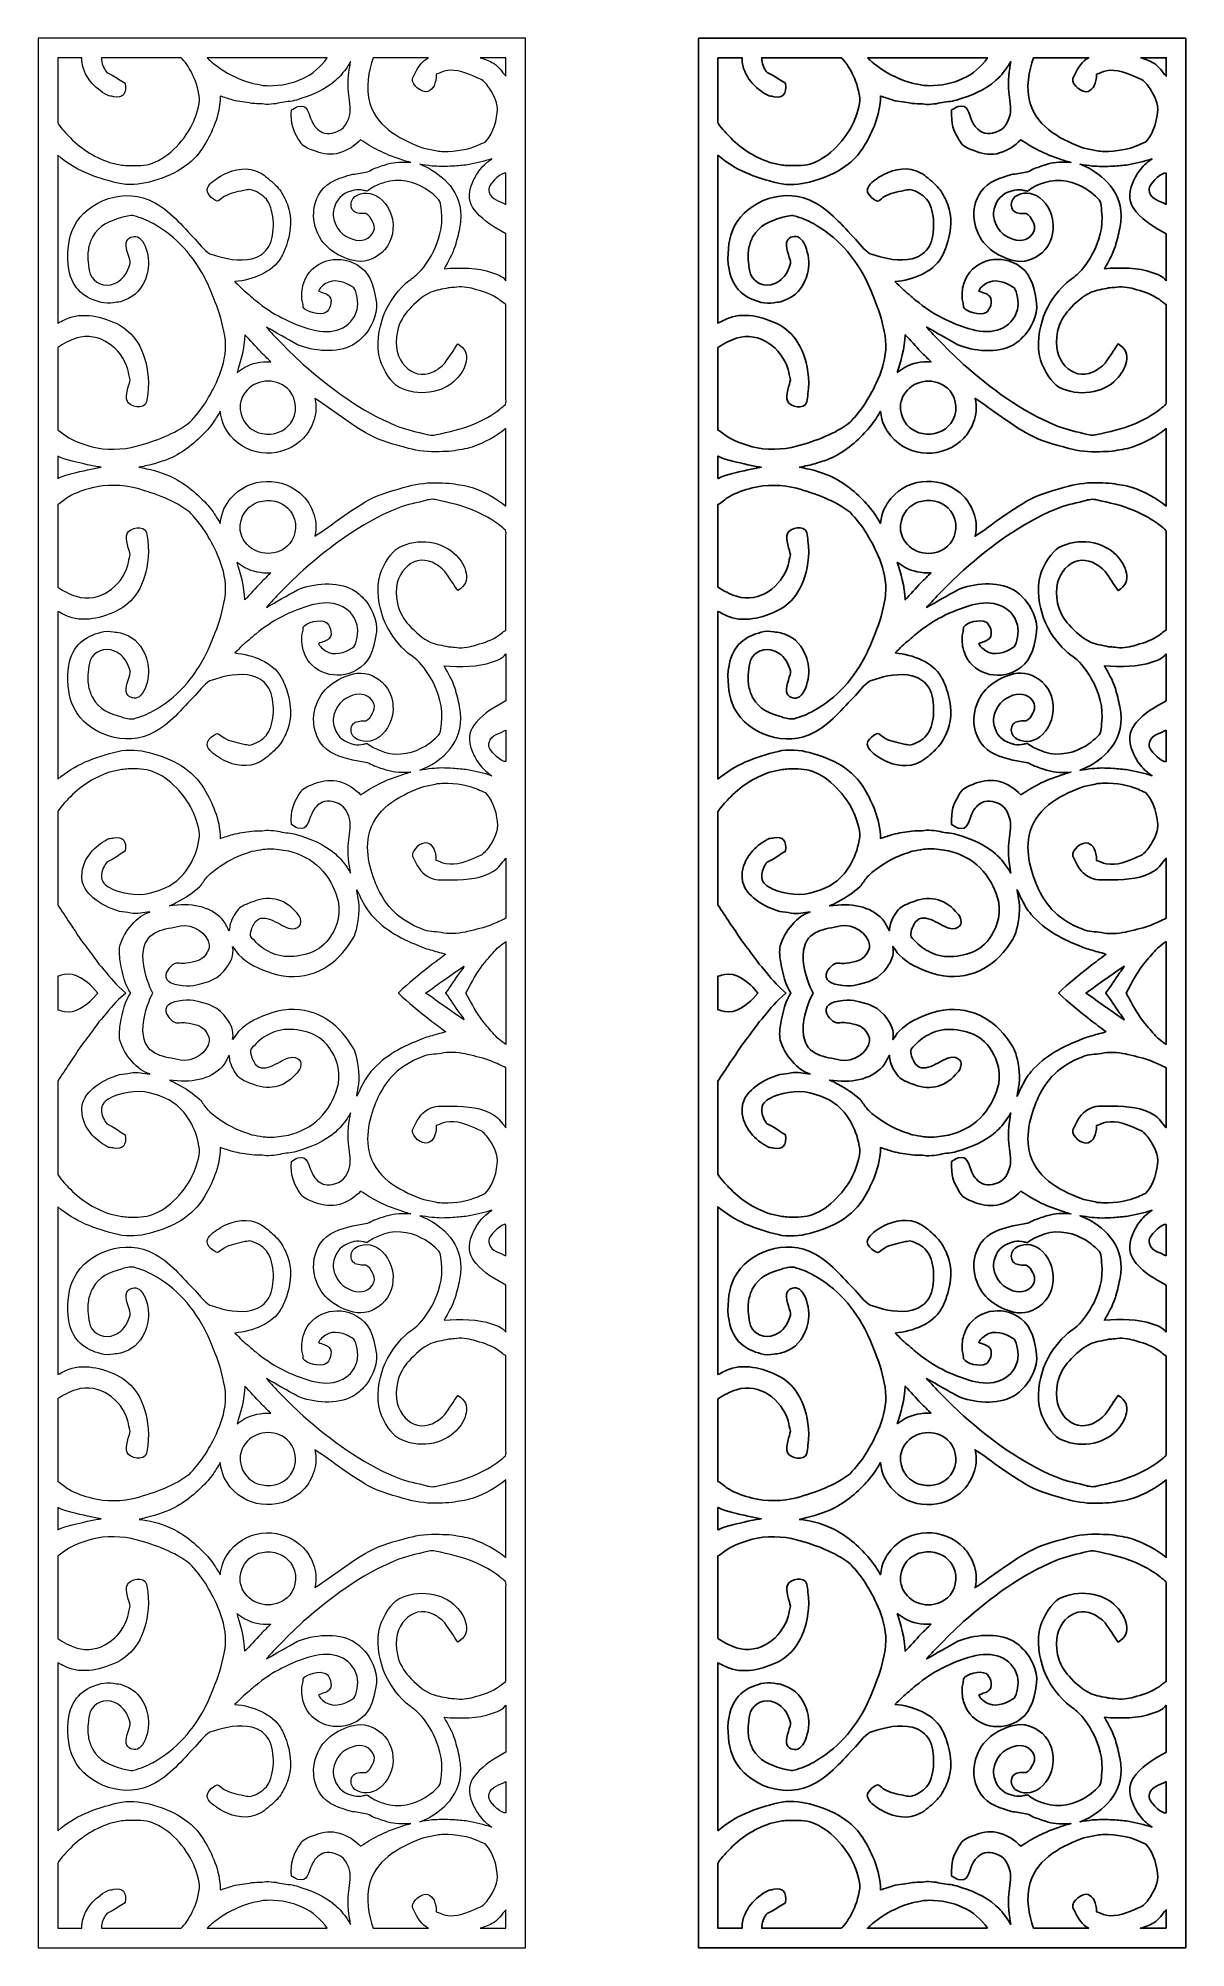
# Model space of a CAD drawing. Header units: centimetres. Extents: x -8.4 to 8.1, y -13.6 to 13.9.
import ezdxf

# ---------------------------------------------------------------- set-up
doc = ezdxf.new("R2010")
doc.units = ezdxf.units.CM
doc.header["$MEASUREMENT"] = 0
doc.layers.add('layer 1', color=7, linetype='Continuous')

msp = doc.modelspace()

# ---------------------------------------------------------------- linework, layer by layer
at = {"layer": 'layer 1', "color": 7, "lineweight": 9}
for points, knots in [([(-8.39783, 13.88004), (-8.39783, 13.88004), (-1.3926, 13.88004), (-1.3926, 13.88004), (-1.3926, 13.88004), (-1.3926, 13.88004), (-1.3926, -13.58044), (-1.3926, -13.58044), (-1.3926, -13.58044), (-1.3926, -13.58044), (-8.39783, -13.58044), (-8.39783, -13.58044), (-8.39783, -13.58044), (-8.39783, -13.58044), (-8.39783, 13.88004), (-8.39783, 13.88004)], [0, 0, 0, 0, 0.2, 0.2, 0.2, 0.2, 0.4, 0.4, 0.4, 0.4, 0.6, 0.6, 0.6, 0.6, 1, 1, 1, 1]), ([(-8.11762, 13.59983), (-8.11762, 13.59983), (-7.77117, 13.59983), (-7.77117, 13.59983), (-7.77117, 13.59983), (-7.77177, 13.57878), (-7.77069, 13.55655), (-7.76762, 13.53301), (-7.76762, 13.53301), (-7.73599, 13.29026), (-7.53583, 13.12195), (-7.38086, 13.04954), (-7.38086, 13.04954), (-7.35702, 13.04593), (-7.33317, 13.04229), (-7.30931, 13.03868), (-7.30931, 13.03868), (-7.19245, 13.0124), (-7.11822, 13.07655), (-7.14883, 13.23153), (-7.14883, 13.23153), (-7.2107, 13.27045), (-7.27259, 13.30939), (-7.33445, 13.34831), (-7.33445, 13.34831), (-7.3596, 13.3619), (-7.38473, 13.37548), (-7.40986, 13.38906), (-7.40986, 13.38906), (-7.44344, 13.41728), (-7.47874, 13.50041), (-7.48722, 13.56289), (-7.48722, 13.56289), (-7.48901, 13.57607), (-7.48951, 13.58835), (-7.4889, 13.59983), (-7.4889, 13.59983), (-7.4889, 13.59983), (-6.34465, 13.59983), (-6.34465, 13.59983), (-6.34465, 13.59983), (-6.28619, 13.54102), (-6.23523, 13.47001), (-6.19162, 13.38362), (-6.19162, 13.38362), (-6.14184, 13.28501), (-6.09774, 13.16203), (-6.07946, 13.02237), (-6.07946, 13.02237), (-6.06772, 12.9326), (-6.13746, 12.7419), (-6.16069, 12.6883), (-6.16069, 12.6883), (-6.27616, 12.42168), (-6.51666, 12.17149), (-6.75627, 12.0826), (-6.75627, 12.0826), (-6.85889, 12.04453), (-6.98064, 12.04705), (-7.10433, 12.04729), (-7.10433, 12.04729), (-7.13464, 12.05), (-7.16493, 12.05273), (-7.19524, 12.05544), (-7.19524, 12.05544), (-7.25451, 12.06812), (-7.31383, 12.0808), (-7.37312, 12.09346), (-7.37312, 12.09346), (-7.6108, 12.17685), (-7.79909, 12.30169), (-7.96678, 12.47915), (-7.96678, 12.47915), (-7.99698, 12.51109), (-8.10618, 12.6247), (-8.11762, 12.66657), (-8.11762, 12.66657), (-8.11762, 12.66657), (-8.11762, 13.59983), (-8.11762, 13.59983)], [0, 0, 0, 0, 0.04761905, 0.04761905, 0.04761905, 0.04761905, 0.0952381, 0.0952381, 0.0952381, 0.0952381, 0.14285714, 0.14285714, 0.14285714, 0.14285714, 0.19047619, 0.19047619, 0.19047619, 0.19047619, 0.23809524, 0.23809524, 0.23809524, 0.23809524, 0.28571429, 0.28571429, 0.28571429, 0.28571429, 0.33333333, 0.33333333, 0.33333333, 0.33333333, 0.38095238, 0.38095238, 0.38095238, 0.38095238, 0.42857143, 0.42857143, 0.42857143, 0.42857143, 0.47619048, 0.47619048, 0.47619048, 0.47619048, 0.52380952, 0.52380952, 0.52380952, 0.52380952, 0.57142857, 0.57142857, 0.57142857, 0.57142857, 0.61904762, 0.61904762, 0.61904762, 0.61904762, 0.66666667, 0.66666667, 0.66666667, 0.66666667, 0.71428571, 0.71428571, 0.71428571, 0.71428571, 0.76190476, 0.76190476, 0.76190476, 0.76190476, 0.80952381, 0.80952381, 0.80952381, 0.80952381, 0.85714286, 0.85714286, 0.85714286, 0.85714286, 0.9047619, 0.9047619, 0.9047619, 0.9047619, 1, 1, 1, 1]), ([(-8.11762, 8.24471), (-8.11762, 8.24471), (-8.11762, 9.43167), (-8.11762, 9.43167), (-8.11762, 9.43167), (-8.03684, 9.48573), (-7.95181, 9.53367), (-7.85269, 9.56475), (-7.85269, 9.56475), (-7.51751, 9.66983), (-7.20259, 9.42379), (-7.10821, 9.1166), (-7.10821, 9.1166), (-7.0979, 9.0668), (-7.08757, 9.01699), (-7.07726, 8.96721), (-7.07726, 8.96721), (-7.08353, 8.9095), (-7.15419, 8.73917), (-7.11982, 8.663), (-7.11982, 8.663), (-7.08086, 8.57669), (-6.87832, 8.53295), (-6.83942, 8.64942), (-6.83942, 8.64942), (-6.83426, 8.68743), (-6.82911, 8.72547), (-6.82396, 8.76349), (-6.82396, 8.76349), (-6.79367, 8.97758), (-6.83426, 9.19793), (-6.88777, 9.33659), (-6.88777, 9.33659), (-7.01511, 9.66671), (-7.2227, 9.7876), (-7.52784, 9.86896), (-7.52784, 9.86896), (-7.63531, 9.89761), (-7.7973, 9.90698), (-7.90877, 9.8744), (-7.90877, 9.8744), (-7.98718, 9.85146), (-8.05229, 9.81595), (-8.11762, 9.78205), (-8.11762, 9.78205), (-8.11762, 9.78205), (-8.11762, 12.19668), (-8.11762, 12.19668), (-8.11762, 12.19668), (-7.87842, 11.98694), (-7.58785, 11.8752), (-7.25131, 11.7947), (-7.25131, 11.7947), (-7.11271, 11.76153), (-6.92882, 11.77673), (-6.80268, 11.81099), (-6.80268, 11.81099), (-6.46291, 11.90327), (-6.18142, 12.04035), (-6.00212, 12.35422), (-6.00212, 12.35422), (-5.90625, 12.522), (-5.78414, 12.75456), (-5.78168, 13.04683), (-5.78168, 13.04683), (-5.72172, 13.02781), (-5.66177, 13.00881), (-5.60183, 12.98979), (-5.60183, 12.98979), (-5.51417, 12.96232), (-5.4209, 12.96289), (-5.32725, 12.9409), (-5.32725, 12.9409), (-5.27762, 12.93909), (-5.22798, 12.93728), (-5.17835, 12.93546), (-5.17835, 12.93546), (-5.10938, 12.92), (-4.99009, 12.9335), (-4.92502, 12.94904), (-4.92502, 12.94904), (-4.84216, 12.96883), (-4.76448, 12.96599), (-4.68718, 12.98979), (-4.68718, 12.98979), (-4.46882, 13.05701), (-4.28747, 13.13043), (-4.1264, 13.26955), (-4.1264, 13.26955), (-4.06466, 13.32288), (-4.00819, 13.39186), (-3.95817, 13.46239), (-3.95817, 13.46239), (-3.9414, 13.48956), (-3.92464, 13.51672), (-3.90788, 13.54387), (-3.90788, 13.54387), (-3.92763, 13.42413), (-3.95367, 13.26069), (-3.93689, 13.10387), (-3.93689, 13.10387), (-3.92728, 13.01396), (-3.9019, 12.86742), (-3.91949, 12.78336), (-3.91949, 12.78336), (-3.95465, 12.61541), (-4.03759, 12.5465), (-4.17281, 12.51446), (-4.17281, 12.51446), (-4.21734, 12.50392), (-4.2735, 12.509), (-4.31204, 12.52533), (-4.31204, 12.52533), (-4.37907, 12.55374), (-4.43368, 12.61458), (-4.46674, 12.69101), (-4.46674, 12.69101), (-4.5107, 12.79273), (-4.52391, 12.93965), (-4.66398, 12.89744), (-4.66398, 12.89744), (-4.69971, 12.88666), (-4.72791, 12.86292), (-4.75872, 12.84855), (-4.75872, 12.84855), (-4.7704, 12.64075), (-4.72868, 12.55103), (-4.66205, 12.43298), (-4.66205, 12.43298), (-4.64335, 12.40582), (-4.62465, 12.37865), (-4.60597, 12.35151), (-4.60597, 12.35151), (-4.5468, 12.30019), (-4.47291, 12.27663), (-4.39905, 12.24828), (-4.39905, 12.24828), (-4.30868, 12.21359), (-4.17185, 12.19736), (-4.06839, 12.22926), (-4.06839, 12.22926), (-3.94389, 12.26768), (-3.8493, 12.33072), (-3.76286, 12.4194), (-3.76286, 12.4194), (-3.72354, 12.39406), (-3.68422, 12.3687), (-3.6449, 12.34334), (-3.6449, 12.34334), (-3.55428, 12.28833), (-3.458, 12.2423), (-3.36065, 12.19939), (-3.36065, 12.19939), (-3.28781, 12.17315), (-3.21497, 12.14689), (-3.14213, 12.12062), (-3.14213, 12.12062), (-3.10926, 12.11157), (-3.07638, 12.10253), (-3.04351, 12.09346), (-3.04351, 12.09346), (-3.15482, 12.10243), (-3.2743, 12.10057), (-3.37224, 12.07173), (-3.37224, 12.07173), (-3.43799, 12.05), (-3.50375, 12.02827), (-3.56948, 12.00655), (-3.56948, 12.00655), (-3.60107, 11.99025), (-3.63266, 11.97396), (-3.66424, 11.95765), (-3.66424, 11.95765), (-3.73513, 11.94589), (-3.80605, 11.93412), (-3.87695, 11.92234), (-3.87695, 11.92234), (-4.06464, 11.87319), (-4.2306, 11.82461), (-4.34105, 11.66975), (-4.34105, 11.66975), (-4.41893, 11.56051), (-4.47234, 11.3696), (-4.41453, 11.16998), (-4.41453, 11.16998), (-4.33247, 10.88671), (-4.10791, 10.74305), (-3.86728, 10.68109), (-3.86728, 10.68109), (-3.58833, 10.60922), (-3.23269, 10.87199), (-3.30651, 11.27591), (-3.30651, 11.27591), (-3.33871, 11.45222), (-3.45727, 11.58861), (-3.58109, 11.63444), (-3.58109, 11.63444), (-3.69438, 11.67637), (-3.85601, 11.64211), (-3.89435, 11.53394), (-3.89435, 11.53394), (-3.90425, 11.50603), (-3.9022, 11.46789), (-3.89435, 11.44159), (-3.89435, 11.44159), (-3.87372, 11.37235), (-3.81626, 11.36734), (-3.75319, 11.35739), (-3.75319, 11.35739), (-3.73127, 11.35739), (-3.70935, 11.35739), (-3.68744, 11.35739), (-3.68744, 11.35739), (-3.64387, 11.3392), (-3.61454, 11.29034), (-3.59076, 11.24331), (-3.59076, 11.24331), (-3.57507, 11.21229), (-3.55285, 11.15805), (-3.57336, 11.10751), (-3.57336, 11.10751), (-3.62304, 10.98504), (-3.7555, 10.94502), (-3.87695, 10.98801), (-3.87695, 10.98801), (-4.01462, 11.03671), (-4.12866, 11.12327), (-4.15541, 11.32752), (-4.15541, 11.32752), (-4.16245, 11.3813), (-4.14883, 11.41793), (-4.13801, 11.45247), (-4.13801, 11.45247), (-4.08876, 11.60953), (-3.99308, 11.66179), (-3.85374, 11.69419), (-3.85374, 11.69419), (-3.81314, 11.70363), (-3.76171, 11.70092), (-3.72226, 11.69148), (-3.72226, 11.69148), (-3.70486, 11.68787), (-3.68744, 11.68423), (-3.67004, 11.68062), (-3.67004, 11.68062), (-3.64748, 11.69601), (-3.62492, 11.7114), (-3.60235, 11.72679), (-3.60235, 11.72679), (-3.54539, 11.75973), (-3.484, 11.78354), (-3.42058, 11.80555), (-3.42058, 11.80555), (-3.21941, 11.87537), (-2.98307, 11.8087), (-2.83659, 11.71864), (-2.83659, 11.71864), (-2.78872, 11.6892), (-2.64966, 11.58613), (-2.62582, 11.53394), (-2.62582, 11.53394), (-2.60968, 11.49861), (-2.60895, 11.445), (-2.60263, 11.39814), (-2.60263, 11.39814), (-2.57008, 11.15717), (-2.64913, 10.94623), (-2.7167, 10.81146), (-2.7167, 10.81146), (-2.78061, 10.684), (-2.86378, 10.56688), (-2.95649, 10.48008), (-2.95649, 10.48008), (-3.01157, 10.42855), (-3.07534, 10.39422), (-3.1286, 10.34156), (-3.1286, 10.34156), (-3.25206, 10.21947), (-3.36483, 10.07089), (-3.43799, 9.87711), (-3.43799, 9.87711), (-3.49794, 9.71833), (-3.54294, 9.45678), (-3.48054, 9.25241), (-3.48054, 9.25241), (-3.43573, 9.10565), (-3.32188, 8.92059), (-3.21561, 8.86399), (-3.21561, 8.86399), (-2.94104, 8.71774), (-2.58073, 8.77153), (-2.38798, 8.97536), (-2.38798, 8.97536), (-2.26028, 9.11037), (-2.14261, 9.35713), (-2.36476, 9.48327), (-2.36476, 9.48327), (-2.42664, 9.39184), (-2.48853, 9.30038), (-2.5504, 9.20893), (-2.5504, 9.20893), (-2.60185, 9.15451), (-2.66713, 9.10543), (-2.73411, 9.07585), (-2.73411, 9.07585), (-3.01383, 8.95233), (-3.32833, 9.23549), (-3.23494, 9.66253), (-3.23494, 9.66253), (-3.20582, 9.79569), (-3.1406, 9.89776), (-3.07058, 9.97489), (-3.07058, 9.97489), (-2.98023, 10.07441), (-2.87317, 10.17453), (-2.75153, 10.22749), (-2.75153, 10.22749), (-2.67383, 10.26131), (-2.58893, 10.26889), (-2.50207, 10.28996), (-2.50207, 10.28996), (-2.47243, 10.29177), (-2.44276, 10.29357), (-2.41311, 10.2954), (-2.41311, 10.2954), (-2.3265, 10.31476), (-2.21684, 10.29788), (-2.14046, 10.27638), (-2.14046, 10.27638), (-2.02119, 10.2428), (-1.91167, 10.2082), (-1.81172, 10.14872), (-1.81172, 10.14872), (-1.76424, 10.12046), (-1.72031, 10.07685), (-1.67443, 10.05093), (-1.67443, 10.05093), (-1.67443, 9.69515), (-1.67443, 9.33928), (-1.67443, 8.9835), (-1.67443, 8.9835), (-1.67443, 8.89298), (-1.67443, 8.80242), (-1.67443, 8.71189), (-1.67443, 8.71189), (-1.67443, 8.68593), (-1.66888, 8.62942), (-1.6783, 8.6141), (-1.6783, 8.6141), (-1.70601, 8.59147), (-1.73374, 8.56884), (-1.76145, 8.54621), (-1.76145, 8.54621), (-1.87312, 8.45454), (-1.99954, 8.39095), (-2.13465, 8.33164), (-2.13465, 8.33164), (-2.30633, 8.25628), (-2.49064, 8.22153), (-2.69157, 8.17408), (-2.69157, 8.17408), (-2.74639, 8.16116), (-2.81761, 8.18332), (-2.8656, 8.19583), (-2.8656, 8.19583), (-3.00677, 8.23259), (-3.13616, 8.25752), (-3.2601, 8.30991), (-3.2601, 8.30991), (-3.76967, 8.52531), (-4.18382, 8.83323), (-4.58663, 9.18993), (-4.58663, 9.18993), (-4.7185, 9.30672), (-4.84234, 9.43206), (-4.96564, 9.55933), (-4.96564, 9.55933), (-5.01655, 9.61454), (-5.06749, 9.66978), (-5.11839, 9.72501), (-5.11839, 9.72501), (-4.96951, 9.6408), (-4.8206, 9.5566), (-4.67172, 9.4724), (-4.67172, 9.4724), (-4.44949, 9.37593), (-4.09597, 9.34541), (-3.87889, 9.46698), (-3.87889, 9.46698), (-3.81117, 9.50489), (-3.75535, 9.55805), (-3.70292, 9.61637), (-3.70292, 9.61637), (-3.63629, 9.69045), (-3.51361, 9.88446), (-3.53662, 10.07539), (-3.53662, 10.07539), (-3.57056, 10.3572), (-3.65194, 10.52754), (-3.817, 10.62405), (-3.817, 10.62405), (-4.10242, 10.79091), (-4.47667, 10.67328), (-4.58083, 10.36058), (-4.58083, 10.36058), (-4.59966, 10.30403), (-4.61763, 10.21321), (-4.60597, 10.12699), (-4.60597, 10.12699), (-4.60081, 10.10165), (-4.59566, 10.07629), (-4.5905, 10.05093), (-4.5905, 10.05093), (-4.58909, 10.03599), (-4.59314, 10.02305), (-4.58663, 10.0102), (-4.58663, 10.0102), (-4.55066, 9.93915), (-4.34515, 9.88943), (-4.2637, 9.93685), (-4.2637, 9.93685), (-4.21599, 9.96464), (-4.1496, 10.09815), (-4.21535, 10.17045), (-4.21535, 10.17045), (-4.25777, 10.21708), (-4.31223, 10.21351), (-4.36812, 10.2465), (-4.36812, 10.2465), (-4.36682, 10.24831), (-4.36555, 10.25012), (-4.36425, 10.25194), (-4.36425, 10.25194), (-4.35463, 10.28037), (-4.3302, 10.30004), (-4.31204, 10.31713), (-4.31204, 10.31713), (-4.20043, 10.42202), (-4.04777, 10.39939), (-3.92336, 10.32798), (-3.92336, 10.32798), (-3.90209, 10.3153), (-3.88081, 10.30264), (-3.85955, 10.28996), (-3.85955, 10.28996), (-3.82178, 10.24111), (-3.78551, 10.07674), (-3.81314, 9.9776), (-3.81314, 9.9776), (-3.89328, 9.68989), (-4.17671, 9.60916), (-4.46286, 9.6897), (-4.46286, 9.6897), (-4.77469, 9.77744), (-5.03573, 9.91351), (-5.27117, 10.10797), (-5.27117, 10.10797), (-5.33756, 10.16501), (-5.40395, 10.22207), (-5.47034, 10.27909), (-5.47034, 10.27909), (-5.50322, 10.31169), (-5.53608, 10.34429), (-5.56897, 10.37687), (-5.56897, 10.37687), (-5.56897, 10.37778), (-5.56897, 10.37868), (-5.56897, 10.37958), (-5.56897, 10.37958), (-5.31622, 10.40526), (-5.02926, 10.51212), (-4.90956, 10.72182), (-4.90956, 10.72182), (-4.8785, 10.77624), (-4.85453, 10.83646), (-4.83028, 10.90108), (-4.83028, 10.90108), (-4.7807, 11.03322), (-4.74501, 11.24865), (-4.79354, 11.42259), (-4.79354, 11.42259), (-4.81855, 11.51225), (-4.85645, 11.58432), (-4.89601, 11.65346), (-4.89601, 11.65346), (-4.93514, 11.7218), (-4.99115, 11.7738), (-5.04491, 11.82185), (-5.04491, 11.82185), (-5.11332, 11.88299), (-5.18258, 11.94106), (-5.27311, 11.97396), (-5.27311, 11.97396), (-5.44866, 12.03776), (-5.64817, 11.97415), (-5.7778, 11.8952), (-5.7778, 11.8952), (-5.8425, 11.85578), (-5.93041, 11.80499), (-5.96538, 11.72408), (-5.96538, 11.72408), (-6.00378, 11.63517), (-5.83633, 11.51617), (-5.80681, 11.54209), (-5.80681, 11.54209), (-5.77974, 11.56201), (-5.75267, 11.58193), (-5.7256, 11.60186), (-5.7256, 11.60186), (-5.64047, 11.65112), (-5.54666, 11.66488), (-5.44326, 11.69148), (-5.44326, 11.69148), (-5.41491, 11.69601), (-5.38655, 11.70053), (-5.35818, 11.70506), (-5.35818, 11.70506), (-5.26191, 11.68132), (-5.18136, 11.63436), (-5.11839, 11.56382), (-5.11839, 11.56382), (-5.01246, 11.44511), (-4.98184, 11.11859), (-5.06425, 10.92281), (-5.06425, 10.92281), (-5.10681, 10.82175), (-5.17906, 10.76435), (-5.26729, 10.72725), (-5.26729, 10.72725), (-5.42005, 10.66303), (-5.65347, 10.69471), (-5.80102, 10.74084), (-5.80102, 10.74084), (-5.84355, 10.75351), (-5.88611, 10.76619), (-5.92864, 10.77885), (-5.92864, 10.77885), (-6.01362, 10.82703), (-6.09739, 10.94706), (-6.17036, 11.02059), (-6.17036, 11.02059), (-6.37613, 11.22798), (-6.53188, 11.43896), (-6.80847, 11.55567), (-6.80847, 11.55567), (-7.23265, 11.73465), (-7.76799, 11.49626), (-7.91458, 11.10209), (-7.91458, 11.10209), (-7.96441, 10.96805), (-7.9931, 10.7493), (-7.95905, 10.55884), (-7.95905, 10.55884), (-7.90553, 10.25956), (-7.7188, 10.14048), (-7.49495, 10.08081), (-7.49495, 10.08081), (-7.44203, 10.06672), (-7.36929, 10.06267), (-7.31513, 10.07539), (-7.31513, 10.07539), (-7.28224, 10.0799), (-7.24938, 10.08444), (-7.21649, 10.08897), (-7.21649, 10.08897), (-7.04961, 10.14354), (-6.93839, 10.22019), (-6.86263, 10.40131), (-6.86263, 10.40131), (-6.83408, 10.46956), (-6.80195, 10.59086), (-6.81622, 10.71096), (-6.81622, 10.71096), (-6.8315, 10.83956), (-6.87603, 10.95791), (-6.94578, 11.00974), (-6.94578, 11.00974), (-7.00303, 11.05227), (-7.09271, 11.02426), (-7.12367, 10.96628), (-7.12367, 10.96628), (-7.16246, 10.89367), (-7.08535, 10.72616), (-7.07534, 10.6675), (-7.07534, 10.6675), (-7.06906, 10.63082), (-7.09372, 10.58341), (-7.10242, 10.56157), (-7.10242, 10.56157), (-7.14358, 10.45816), (-7.21414, 10.3901), (-7.30158, 10.35244), (-7.30158, 10.35244), (-7.44463, 10.29079), (-7.59471, 10.35737), (-7.64965, 10.48824), (-7.64965, 10.48824), (-7.66991, 10.5365), (-7.67233, 10.59587), (-7.68059, 10.66207), (-7.68059, 10.66207), (-7.68864, 10.72667), (-7.68466, 10.81035), (-7.67286, 10.86579), (-7.67286, 10.86579), (-7.66001, 10.92616), (-7.63934, 10.98103), (-7.61484, 11.02603), (-7.61484, 11.02603), (-7.52597, 11.18928), (-7.37218, 11.25082), (-7.20103, 11.30035), (-7.20103, 11.30035), (-7.15923, 11.31247), (-7.07094, 11.33846), (-7.02118, 11.32481), (-7.02118, 11.32481), (-6.92524, 11.29843), (-6.82956, 11.26081), (-6.74466, 11.21344), (-6.74466, 11.21344), (-6.41979, 11.03218), (-6.15612, 10.75145), (-5.97311, 10.37144), (-5.97311, 10.37144), (-5.929, 10.27984), (-5.89408, 10.18474), (-5.85322, 10.08624), (-5.85322, 10.08624), (-5.79509, 9.94617), (-5.74547, 9.77526), (-5.71593, 9.60006), (-5.71593, 9.60006), (-5.6549, 9.23813), (-5.84654, 8.89866), (-5.94798, 8.71733), (-5.94798, 8.71733), (-6.00812, 8.60978), (-6.08019, 8.51113), (-6.15681, 8.4267), (-6.15681, 8.4267), (-6.17679, 8.40316), (-6.19677, 8.37961), (-6.21675, 8.35608), (-6.21675, 8.35608), (-6.44365, 8.18596), (-6.69974, 8.09172), (-6.99026, 8.01113), (-6.99026, 8.01113), (-7.17375, 7.96023), (-7.43697, 7.95259), (-7.62451, 8.0057), (-7.62451, 8.0057), (-7.74309, 8.03928), (-7.85632, 8.07366), (-7.95711, 8.13336), (-7.95711, 8.13336), (-8.01203, 8.16588), (-8.06425, 8.21792), (-8.11762, 8.24471)], [0, 0, 0, 0, 0.0060241, 0.0060241, 0.0060241, 0.0060241, 0.01204819, 0.01204819, 0.01204819, 0.01204819, 0.01807229, 0.01807229, 0.01807229, 0.01807229, 0.02409639, 0.02409639, 0.02409639, 0.02409639, 0.03012048, 0.03012048, 0.03012048, 0.03012048, 0.03614458, 0.03614458, 0.03614458, 0.03614458, 0.04216867, 0.04216867, 0.04216867, 0.04216867, 0.04819277, 0.04819277, 0.04819277, 0.04819277, 0.05421687, 0.05421687, 0.05421687, 0.05421687, 0.06024096, 0.06024096, 0.06024096, 0.06024096, 0.06626506, 0.06626506, 0.06626506, 0.06626506, 0.07228916, 0.07228916, 0.07228916, 0.07228916, 0.07831325, 0.07831325, 0.07831325, 0.07831325, 0.08433735, 0.08433735, 0.08433735, 0.08433735, 0.09036145, 0.09036145, 0.09036145, 0.09036145, 0.09638554, 0.09638554, 0.09638554, 0.09638554, 0.10240964, 0.10240964, 0.10240964, 0.10240964, 0.10843373, 0.10843373, 0.10843373, 0.10843373, 0.11445783, 0.11445783, 0.11445783, 0.11445783, 0.12048193, 0.12048193, 0.12048193, 0.12048193, 0.12650602, 0.12650602, 0.12650602, 0.12650602, 0.13253012, 0.13253012, 0.13253012, 0.13253012, 0.13855422, 0.13855422, 0.13855422, 0.13855422, 0.14457831, 0.14457831, 0.14457831, 0.14457831, 0.15060241, 0.15060241, 0.15060241, 0.15060241, 0.15662651, 0.15662651, 0.15662651, 0.15662651, 0.1626506, 0.1626506, 0.1626506, 0.1626506, 0.1686747, 0.1686747, 0.1686747, 0.1686747, 0.1746988, 0.1746988, 0.1746988, 0.1746988, 0.18072289, 0.18072289, 0.18072289, 0.18072289, 0.18674699, 0.18674699, 0.18674699, 0.18674699, 0.19277108, 0.19277108, 0.19277108, 0.19277108, 0.19879518, 0.19879518, 0.19879518, 0.19879518, 0.20481928, 0.20481928, 0.20481928, 0.20481928, 0.21084337, 0.21084337, 0.21084337, 0.21084337, 0.21686747, 0.21686747, 0.21686747, 0.21686747, 0.22289157, 0.22289157, 0.22289157, 0.22289157, 0.22891566, 0.22891566, 0.22891566, 0.22891566, 0.23493976, 0.23493976, 0.23493976, 0.23493976, 0.24096386, 0.24096386, 0.24096386, 0.24096386, 0.24698795, 0.24698795, 0.24698795, 0.24698795, 0.25301205, 0.25301205, 0.25301205, 0.25301205, 0.25903614, 0.25903614, 0.25903614, 0.25903614, 0.26506024, 0.26506024, 0.26506024, 0.26506024, 0.27108434, 0.27108434, 0.27108434, 0.27108434, 0.27710843, 0.27710843, 0.27710843, 0.27710843, 0.28313253, 0.28313253, 0.28313253, 0.28313253, 0.28915663, 0.28915663, 0.28915663, 0.28915663, 0.29518072, 0.29518072, 0.29518072, 0.29518072, 0.30120482, 0.30120482, 0.30120482, 0.30120482, 0.30722892, 0.30722892, 0.30722892, 0.30722892, 0.31325301, 0.31325301, 0.31325301, 0.31325301, 0.31927711, 0.31927711, 0.31927711, 0.31927711, 0.3253012, 0.3253012, 0.3253012, 0.3253012, 0.3313253, 0.3313253, 0.3313253, 0.3313253, 0.3373494, 0.3373494, 0.3373494, 0.3373494, 0.34337349, 0.34337349, 0.34337349, 0.34337349, 0.34939759, 0.34939759, 0.34939759, 0.34939759, 0.35542169, 0.35542169, 0.35542169, 0.35542169, 0.36144578, 0.36144578, 0.36144578, 0.36144578, 0.36746988, 0.36746988, 0.36746988, 0.36746988, 0.37349398, 0.37349398, 0.37349398, 0.37349398, 0.37951807, 0.37951807, 0.37951807, 0.37951807, 0.38554217, 0.38554217, 0.38554217, 0.38554217, 0.39156627, 0.39156627, 0.39156627, 0.39156627, 0.39759036, 0.39759036, 0.39759036, 0.39759036, 0.40361446, 0.40361446, 0.40361446, 0.40361446, 0.40963855, 0.40963855, 0.40963855, 0.40963855, 0.41566265, 0.41566265, 0.41566265, 0.41566265, 0.42168675, 0.42168675, 0.42168675, 0.42168675, 0.42771084, 0.42771084, 0.42771084, 0.42771084, 0.43373494, 0.43373494, 0.43373494, 0.43373494, 0.43975904, 0.43975904, 0.43975904, 0.43975904, 0.44578313, 0.44578313, 0.44578313, 0.44578313, 0.45180723, 0.45180723, 0.45180723, 0.45180723, 0.45783133, 0.45783133, 0.45783133, 0.45783133, 0.46385542, 0.46385542, 0.46385542, 0.46385542, 0.46987952, 0.46987952, 0.46987952, 0.46987952, 0.47590361, 0.47590361, 0.47590361, 0.47590361, 0.48192771, 0.48192771, 0.48192771, 0.48192771, 0.48795181, 0.48795181, 0.48795181, 0.48795181, 0.4939759, 0.4939759, 0.4939759, 0.4939759, 0.5, 0.5, 0.5, 0.5, 0.5060241, 0.5060241, 0.5060241, 0.5060241, 0.51204819, 0.51204819, 0.51204819, 0.51204819, 0.51807229, 0.51807229, 0.51807229, 0.51807229, 0.52409639, 0.52409639, 0.52409639, 0.52409639, 0.53012048, 0.53012048, 0.53012048, 0.53012048, 0.53614458, 0.53614458, 0.53614458, 0.53614458, 0.54216867, 0.54216867, 0.54216867, 0.54216867, 0.54819277, 0.54819277, 0.54819277, 0.54819277, 0.55421687, 0.55421687, 0.55421687, 0.55421687, 0.56024096, 0.56024096, 0.56024096, 0.56024096, 0.56626506, 0.56626506, 0.56626506, 0.56626506, 0.57228916, 0.57228916, 0.57228916, 0.57228916, 0.57831325, 0.57831325, 0.57831325, 0.57831325, 0.58433735, 0.58433735, 0.58433735, 0.58433735, 0.59036145, 0.59036145, 0.59036145, 0.59036145, 0.59638554, 0.59638554, 0.59638554, 0.59638554, 0.60240964, 0.60240964, 0.60240964, 0.60240964, 0.60843373, 0.60843373, 0.60843373, 0.60843373, 0.61445783, 0.61445783, 0.61445783, 0.61445783, 0.62048193, 0.62048193, 0.62048193, 0.62048193, 0.62650602, 0.62650602, 0.62650602, 0.62650602, 0.63253012, 0.63253012, 0.63253012, 0.63253012, 0.63855422, 0.63855422, 0.63855422, 0.63855422, 0.64457831, 0.64457831, 0.64457831, 0.64457831, 0.65060241, 0.65060241, 0.65060241, 0.65060241, 0.65662651, 0.65662651, 0.65662651, 0.65662651, 0.6626506, 0.6626506, 0.6626506, 0.6626506, 0.6686747, 0.6686747, 0.6686747, 0.6686747, 0.6746988, 0.6746988, 0.6746988, 0.6746988, 0.68072289, 0.68072289, 0.68072289, 0.68072289, 0.68674699, 0.68674699, 0.68674699, 0.68674699, 0.69277108, 0.69277108, 0.69277108, 0.69277108, 0.69879518, 0.69879518, 0.69879518, 0.69879518, 0.70481928, 0.70481928, 0.70481928, 0.70481928, 0.71084337, 0.71084337, 0.71084337, 0.71084337, 0.71686747, 0.71686747, 0.71686747, 0.71686747, 0.72289157, 0.72289157, 0.72289157, 0.72289157, 0.72891566, 0.72891566, 0.72891566, 0.72891566, 0.73493976, 0.73493976, 0.73493976, 0.73493976, 0.74096386, 0.74096386, 0.74096386, 0.74096386, 0.74698795, 0.74698795, 0.74698795, 0.74698795, 0.75301205, 0.75301205, 0.75301205, 0.75301205, 0.75903614, 0.75903614, 0.75903614, 0.75903614, 0.76506024, 0.76506024, 0.76506024, 0.76506024, 0.77108434, 0.77108434, 0.77108434, 0.77108434, 0.77710843, 0.77710843, 0.77710843, 0.77710843, 0.78313253, 0.78313253, 0.78313253, 0.78313253, 0.78915663, 0.78915663, 0.78915663, 0.78915663, 0.79518072, 0.79518072, 0.79518072, 0.79518072, 0.80120482, 0.80120482, 0.80120482, 0.80120482, 0.80722892, 0.80722892, 0.80722892, 0.80722892, 0.81325301, 0.81325301, 0.81325301, 0.81325301, 0.81927711, 0.81927711, 0.81927711, 0.81927711, 0.8253012, 0.8253012, 0.8253012, 0.8253012, 0.8313253, 0.8313253, 0.8313253, 0.8313253, 0.8373494, 0.8373494, 0.8373494, 0.8373494, 0.84337349, 0.84337349, 0.84337349, 0.84337349, 0.84939759, 0.84939759, 0.84939759, 0.84939759, 0.85542169, 0.85542169, 0.85542169, 0.85542169, 0.86144578, 0.86144578, 0.86144578, 0.86144578, 0.86746988, 0.86746988, 0.86746988, 0.86746988, 0.87349398, 0.87349398, 0.87349398, 0.87349398, 0.87951807, 0.87951807, 0.87951807, 0.87951807, 0.88554217, 0.88554217, 0.88554217, 0.88554217, 0.89156627, 0.89156627, 0.89156627, 0.89156627, 0.89759036, 0.89759036, 0.89759036, 0.89759036, 0.90361446, 0.90361446, 0.90361446, 0.90361446, 0.90963855, 0.90963855, 0.90963855, 0.90963855, 0.91566265, 0.91566265, 0.91566265, 0.91566265, 0.92168675, 0.92168675, 0.92168675, 0.92168675, 0.92771084, 0.92771084, 0.92771084, 0.92771084, 0.93373494, 0.93373494, 0.93373494, 0.93373494, 0.93975904, 0.93975904, 0.93975904, 0.93975904, 0.94578313, 0.94578313, 0.94578313, 0.94578313, 0.95180723, 0.95180723, 0.95180723, 0.95180723, 0.95783133, 0.95783133, 0.95783133, 0.95783133, 0.96385542, 0.96385542, 0.96385542, 0.96385542, 0.96987952, 0.96987952, 0.96987952, 0.96987952, 0.97590361, 0.97590361, 0.97590361, 0.97590361, 0.98192771, 0.98192771, 0.98192771, 0.98192771, 0.98795181, 0.98795181, 0.98795181, 0.98795181, 1, 1, 1, 1]), ([(-5.97017, 13.59983), (-5.97017, 13.59983), (-4.24312, 13.59983), (-4.24312, 13.59983), (-4.24312, 13.59983), (-4.42567, 13.3347), (-4.72124, 13.19553), (-5.08553, 13.19622), (-5.08553, 13.19622), (-5.1113, 13.19802), (-5.13709, 13.19983), (-5.16289, 13.20165), (-5.16289, 13.20165), (-5.21701, 13.2116), (-5.27117, 13.22156), (-5.32531, 13.23153), (-5.32531, 13.23153), (-5.49413, 13.28418), (-5.64454, 13.34991), (-5.78168, 13.4461), (-5.78168, 13.4461), (-5.84516, 13.49063), (-5.91518, 13.54014), (-5.97017, 13.59983)], [0, 0, 0, 0, 0.14285714, 0.14285714, 0.14285714, 0.14285714, 0.28571429, 0.28571429, 0.28571429, 0.28571429, 0.42857143, 0.42857143, 0.42857143, 0.42857143, 0.57142857, 0.57142857, 0.57142857, 0.57142857, 0.71428571, 0.71428571, 0.71428571, 0.71428571, 1, 1, 1, 1]), ([(-3.58079, 13.59983), (-3.58079, 13.59983), (-2.78667, 13.59983), (-2.78667, 13.59983), (-2.78667, 13.59983), (-2.8894, 13.54587), (-2.93728, 13.46716), (-2.9971, 13.34017), (-2.9971, 13.34017), (-3.00327, 13.32709), (-3.01332, 13.31852), (-3.01644, 13.29942), (-3.01644, 13.29942), (-3.03284, 13.19906), (-2.87747, 13.08827), (-2.79794, 13.11472), (-2.79794, 13.11472), (-2.72001, 13.14064), (-2.67588, 13.22664), (-2.67611, 13.3619), (-2.67611, 13.3619), (-2.63263, 13.37584), (-2.58906, 13.39909), (-2.53688, 13.41079), (-2.53688, 13.41079), (-2.38675, 13.44446), (-2.21596, 13.36888), (-2.10758, 13.32115), (-2.10758, 13.32115), (-2.07793, 13.30759), (-2.04828, 13.294), (-2.01864, 13.28042), (-2.01864, 13.28042), (-1.97217, 13.2437), (-1.92378, 13.18557), (-1.89101, 13.1283), (-1.89101, 13.1283), (-1.84938, 13.05559), (-1.78181, 12.95228), (-1.79819, 12.80509), (-1.79819, 12.80509), (-1.8162, 12.64325), (-1.89193, 12.45473), (-1.97223, 12.3868), (-1.97223, 12.3868), (-2.00767, 12.37141), (-2.04313, 12.35602), (-2.07859, 12.34063), (-2.07859, 12.34063), (-2.22243, 12.27842), (-2.38239, 12.25118), (-2.57362, 12.25099), (-2.57362, 12.25099), (-2.60391, 12.25372), (-2.63421, 12.25643), (-2.6645, 12.25916), (-2.6645, 12.25916), (-2.72831, 12.27272), (-2.79214, 12.2863), (-2.85593, 12.29989), (-2.85593, 12.29989), (-3.14892, 12.40266), (-3.52238, 12.58553), (-3.62944, 12.9409), (-3.62944, 12.9409), (-3.69764, 13.16732), (-3.64691, 13.41159), (-3.58079, 13.59983)], [0, 0, 0, 0, 0.05555556, 0.05555556, 0.05555556, 0.05555556, 0.11111111, 0.11111111, 0.11111111, 0.11111111, 0.16666667, 0.16666667, 0.16666667, 0.16666667, 0.22222222, 0.22222222, 0.22222222, 0.22222222, 0.27777778, 0.27777778, 0.27777778, 0.27777778, 0.33333333, 0.33333333, 0.33333333, 0.33333333, 0.38888889, 0.38888889, 0.38888889, 0.38888889, 0.44444444, 0.44444444, 0.44444444, 0.44444444, 0.5, 0.5, 0.5, 0.5, 0.55555556, 0.55555556, 0.55555556, 0.55555556, 0.61111111, 0.61111111, 0.61111111, 0.61111111, 0.66666667, 0.66666667, 0.66666667, 0.66666667, 0.72222222, 0.72222222, 0.72222222, 0.72222222, 0.77777778, 0.77777778, 0.77777778, 0.77777778, 0.83333333, 0.83333333, 0.83333333, 0.83333333, 0.88888889, 0.88888889, 0.88888889, 0.88888889, 1, 1, 1, 1]), ([(-2.04601, 13.59983), (-2.04601, 13.59983), (-1.67443, 13.59983), (-1.67443, 13.59983), (-1.67443, 13.59983), (-1.67443, 13.59983), (-1.67443, 13.33202), (-1.67443, 13.33202), (-1.67443, 13.33202), (-1.73668, 13.40112), (-1.77003, 13.46873), (-1.85233, 13.51943), (-1.85233, 13.51943), (-1.91065, 13.55536), (-1.97574, 13.58134), (-2.04601, 13.59983)], [0, 0, 0, 0, 0.2, 0.2, 0.2, 0.2, 0.4, 0.4, 0.4, 0.4, 0.6, 0.6, 0.6, 0.6, 1, 1, 1, 1]), ([(-1.67636, 10.39316), (-1.71879, 10.46081), (-1.8079, 10.48725), (-1.87941, 10.51268), (-1.87941, 10.51268), (-2.07044, 10.58063), (-2.33169, 10.58513), (-2.56201, 10.56428), (-2.56201, 10.56428), (-2.50761, 10.6689), (-2.44541, 10.7629), (-2.40538, 10.89022), (-2.40538, 10.89022), (-2.37994, 10.97112), (-2.3597, 11.05677), (-2.34157, 11.14825), (-2.34157, 11.14825), (-2.2457, 11.63179), (-2.55512, 11.87503), (-2.78052, 12.00927), (-2.78052, 12.00927), (-2.82435, 12.02827), (-2.8682, 12.04729), (-2.91201, 12.06631), (-2.91201, 12.06631), (-2.85401, 12.05817), (-2.796, 12.05), (-2.73798, 12.04186), (-2.73798, 12.04186), (-2.69093, 12.03915), (-2.64386, 12.03642), (-2.59681, 12.03371), (-2.59681, 12.03371), (-2.54203, 12.03552), (-2.48723, 12.03734), (-2.43245, 12.03915), (-2.43245, 12.03915), (-2.36348, 12.04549), (-2.2945, 12.05183), (-2.22555, 12.05815), (-2.22555, 12.05815), (-2.10498, 12.08719), (-1.98792, 12.1087), (-1.87747, 12.14508), (-1.87747, 12.14508), (-1.89938, 12.12877), (-1.9213, 12.11248), (-1.94322, 12.09619), (-1.94322, 12.09619), (-1.99723, 12.04968), (-2.05711, 11.98798), (-2.09599, 11.91963), (-2.09599, 11.91963), (-2.12607, 11.86673), (-2.15747, 11.80956), (-2.1772, 11.74308), (-2.1772, 11.74308), (-2.22931, 11.56743), (-2.17739, 11.46919), (-2.10372, 11.38185), (-2.10372, 11.38185), (-1.98389, 11.23977), (-1.83446, 11.15433), (-1.67443, 11.06678), (-1.67443, 11.06678), (-1.67509, 10.84225), (-1.67573, 10.61769), (-1.67636, 10.39316)], [0, 0, 0, 0, 0.05555556, 0.05555556, 0.05555556, 0.05555556, 0.11111111, 0.11111111, 0.11111111, 0.11111111, 0.16666667, 0.16666667, 0.16666667, 0.16666667, 0.22222222, 0.22222222, 0.22222222, 0.22222222, 0.27777778, 0.27777778, 0.27777778, 0.27777778, 0.33333333, 0.33333333, 0.33333333, 0.33333333, 0.38888889, 0.38888889, 0.38888889, 0.38888889, 0.44444444, 0.44444444, 0.44444444, 0.44444444, 0.5, 0.5, 0.5, 0.5, 0.55555556, 0.55555556, 0.55555556, 0.55555556, 0.61111111, 0.61111111, 0.61111111, 0.61111111, 0.66666667, 0.66666667, 0.66666667, 0.66666667, 0.72222222, 0.72222222, 0.72222222, 0.72222222, 0.77777778, 0.77777778, 0.77777778, 0.77777778, 0.83333333, 0.83333333, 0.83333333, 0.83333333, 0.88888889, 0.88888889, 0.88888889, 0.88888889, 1, 1, 1, 1]), ([(-1.67636, 11.48778), (-1.75726, 11.54335), (-1.882, 11.54937), (-1.91615, 11.66704), (-1.91615, 11.66704), (-1.92514, 11.69804), (-1.91699, 11.73657), (-1.90648, 11.75666), (-1.90648, 11.75666), (-1.88119, 11.80497), (-1.73626, 11.96209), (-1.67443, 11.93865), (-1.67443, 11.93865), (-1.67509, 11.78836), (-1.67573, 11.63805), (-1.67636, 11.48778)], [0, 0, 0, 0, 0.2, 0.2, 0.2, 0.2, 0.4, 0.4, 0.4, 0.4, 0.6, 0.6, 0.6, 0.6, 1, 1, 1, 1]), ([(-5.53996, 9.07314), (-5.49334, 9.21691), (-5.4325, 9.42956), (-5.42586, 9.61637), (-5.42586, 9.61637), (-5.35046, 9.53397), (-5.27503, 9.45157), (-5.19963, 9.36919), (-5.19963, 9.36919), (-5.15128, 9.32212), (-5.10293, 9.27502), (-5.05458, 9.22795), (-5.05458, 9.22795), (-5.19996, 9.231), (-5.32273, 9.20791), (-5.42586, 9.14918), (-5.42586, 9.14918), (-5.46388, 9.12384), (-5.50192, 9.09848), (-5.53996, 9.07314)], [0, 0, 0, 0, 0.16666667, 0.16666667, 0.16666667, 0.16666667, 0.33333333, 0.33333333, 0.33333333, 0.33333333, 0.5, 0.5, 0.5, 0.5, 0.66666667, 0.66666667, 0.66666667, 0.66666667, 1, 1, 1, 1]), ([(-5.11839, 8.18496), (-5.15577, 8.1922), (-5.19317, 8.19944), (-5.23055, 8.20669), (-5.23055, 8.20669), (-5.35596, 8.25486), (-5.47084, 8.34849), (-5.49355, 8.54077), (-5.49355, 8.54077), (-5.50687, 8.65365), (-5.45737, 8.73554), (-5.42201, 8.78522), (-5.42201, 8.78522), (-5.28522, 8.97729), (-4.99452, 9.00371), (-4.81674, 8.84499), (-4.81674, 8.84499), (-4.71717, 8.75608), (-4.64856, 8.56166), (-4.74132, 8.38868), (-4.74132, 8.38868), (-4.81399, 8.25317), (-4.94899, 8.18394), (-5.11839, 8.18496)], [0, 0, 0, 0, 0.14285714, 0.14285714, 0.14285714, 0.14285714, 0.28571429, 0.28571429, 0.28571429, 0.28571429, 0.42857143, 0.42857143, 0.42857143, 0.42857143, 0.57142857, 0.57142857, 0.57142857, 0.57142857, 0.71428571, 0.71428571, 0.71428571, 0.71428571, 1, 1, 1, 1]), ([(-6.95039, 7.7113), (-6.85902, 7.72739), (-6.79345, 7.73903), (-6.72726, 7.76125), (-6.72726, 7.76125), (-6.65075, 7.78693), (-6.58099, 7.80341), (-6.51069, 7.83458), (-6.51069, 7.83458), (-6.30479, 7.92586), (-6.13307, 8.06734), (-5.98084, 8.23385), (-5.98084, 8.23385), (-5.93035, 8.28908), (-5.87395, 8.35944), (-5.83388, 8.42941), (-5.83388, 8.42941), (-5.81584, 8.45838), (-5.79778, 8.48735), (-5.77974, 8.51634), (-5.77974, 8.51634), (-5.76494, 8.35109), (-5.7034, 8.24775), (-5.63278, 8.16052), (-5.63278, 8.16052), (-5.3715, 7.83778), (-4.86481, 7.83217), (-4.58275, 8.13063), (-4.58275, 8.13063), (-4.48875, 8.23013), (-4.35858, 8.44739), (-4.42226, 8.70102), (-4.42226, 8.70102), (-4.16676, 8.53078), (-3.9171, 8.33017), (-3.6449, 8.17952), (-3.6449, 8.17952), (-3.46927, 8.08234), (-3.27851, 8.038), (-3.07446, 7.98126), (-3.07446, 7.98126), (-2.94213, 7.94444), (-2.78356, 7.92661), (-2.63163, 7.93237), (-2.63163, 7.93237), (-2.57168, 7.93507), (-2.51172, 7.93778), (-2.45179, 7.94051), (-2.45179, 7.94051), (-2.35161, 7.96393), (-2.25364, 7.96777), (-2.16172, 8.00026), (-2.16172, 8.00026), (-1.97601, 8.06591), (-1.81962, 8.15142), (-1.67443, 8.26643), (-1.67443, 8.26643), (-1.67443, 8.26643), (-1.67443, 7.70965), (-1.67443, 7.70965), (-1.67443, 7.70965), (-1.67443, 7.70965), (-1.67443, 7.15284), (-1.67443, 7.15284), (-1.67443, 7.15284), (-1.81962, 7.26786), (-1.97601, 7.35336), (-2.16172, 7.41902), (-2.16172, 7.41902), (-2.25364, 7.4515), (-2.35161, 7.45534), (-2.45179, 7.47876), (-2.45179, 7.47876), (-2.51172, 7.48149), (-2.57168, 7.4842), (-2.63163, 7.48691), (-2.63163, 7.48691), (-2.78356, 7.49267), (-2.94213, 7.47483), (-3.07446, 7.43802), (-3.07446, 7.43802), (-3.27851, 7.38128), (-3.46927, 7.33694), (-3.6449, 7.23975), (-3.6449, 7.23975), (-3.9171, 7.0891), (-4.16676, 6.88849), (-4.42226, 6.71826), (-4.42226, 6.71826), (-4.35858, 6.97188), (-4.48875, 7.18915), (-4.58275, 7.28865), (-4.58275, 7.28865), (-4.86481, 7.5871), (-5.3715, 7.5815), (-5.63278, 7.25875), (-5.63278, 7.25875), (-5.7034, 7.17152), (-5.76494, 7.06819), (-5.77974, 6.90296), (-5.77974, 6.90296), (-5.79778, 6.93193), (-5.81584, 6.9609), (-5.83388, 6.98987), (-5.83388, 6.98987), (-5.87395, 7.05983), (-5.93035, 7.13019), (-5.98084, 7.18542), (-5.98084, 7.18542), (-6.13307, 7.35193), (-6.30479, 7.49342), (-6.51069, 7.5847), (-6.51069, 7.5847), (-6.64597, 7.64468), (-6.80482, 7.68634), (-6.95039, 7.7113)], [0, 0, 0, 0, 0.03333333, 0.03333333, 0.03333333, 0.03333333, 0.06666667, 0.06666667, 0.06666667, 0.06666667, 0.1, 0.1, 0.1, 0.1, 0.13333333, 0.13333333, 0.13333333, 0.13333333, 0.16666667, 0.16666667, 0.16666667, 0.16666667, 0.2, 0.2, 0.2, 0.2, 0.23333333, 0.23333333, 0.23333333, 0.23333333, 0.26666667, 0.26666667, 0.26666667, 0.26666667, 0.3, 0.3, 0.3, 0.3, 0.33333333, 0.33333333, 0.33333333, 0.33333333, 0.36666667, 0.36666667, 0.36666667, 0.36666667, 0.4, 0.4, 0.4, 0.4, 0.43333333, 0.43333333, 0.43333333, 0.43333333, 0.46666667, 0.46666667, 0.46666667, 0.46666667, 0.5, 0.5, 0.5, 0.5, 0.53333333, 0.53333333, 0.53333333, 0.53333333, 0.56666667, 0.56666667, 0.56666667, 0.56666667, 0.6, 0.6, 0.6, 0.6, 0.63333333, 0.63333333, 0.63333333, 0.63333333, 0.66666667, 0.66666667, 0.66666667, 0.66666667, 0.7, 0.7, 0.7, 0.7, 0.73333333, 0.73333333, 0.73333333, 0.73333333, 0.76666667, 0.76666667, 0.76666667, 0.76666667, 0.8, 0.8, 0.8, 0.8, 0.83333333, 0.83333333, 0.83333333, 0.83333333, 0.86666667, 0.86666667, 0.86666667, 0.86666667, 0.9, 0.9, 0.9, 0.9, 0.93333333, 0.93333333, 0.93333333, 0.93333333, 1, 1, 1, 1]), ([(-8.11762, 7.54938), (-8.11762, 7.54938), (-8.11762, 7.86989), (-8.11762, 7.86989), (-8.11762, 7.86989), (-8.11696, 7.86989), (-8.11632, 7.86989), (-8.11568, 7.86989), (-8.11568, 7.86989), (-7.98488, 7.80489), (-7.83359, 7.78429), (-7.68832, 7.74494), (-7.68832, 7.74494), (-7.62387, 7.73318), (-7.5594, 7.7214), (-7.49495, 7.70965), (-7.49495, 7.70965), (-7.5594, 7.69787), (-7.62387, 7.68609), (-7.68832, 7.67434), (-7.68832, 7.67434), (-7.83359, 7.63498), (-7.98488, 7.61438), (-8.11568, 7.54938), (-8.11568, 7.54938), (-8.11632, 7.54938), (-8.11696, 7.54938), (-8.11762, 7.54938)], [0, 0, 0, 0, 0.125, 0.125, 0.125, 0.125, 0.25, 0.25, 0.25, 0.25, 0.375, 0.375, 0.375, 0.375, 0.5, 0.5, 0.5, 0.5, 0.625, 0.625, 0.625, 0.625, 0.75, 0.75, 0.75, 0.75, 1, 1, 1, 1]), ([(-8.11762, 3.22259), (-8.11762, 3.22259), (-8.11762, 5.63723), (-8.11762, 5.63723), (-8.11762, 5.63723), (-8.05229, 5.60333), (-7.98718, 5.56781), (-7.90877, 5.54488), (-7.90877, 5.54488), (-7.7973, 5.51229), (-7.63531, 5.52166), (-7.52784, 5.55031), (-7.52784, 5.55031), (-7.2227, 5.63168), (-7.01511, 5.75258), (-6.88777, 6.08268), (-6.88777, 6.08268), (-6.83426, 6.22135), (-6.79367, 6.4417), (-6.82396, 6.65578), (-6.82396, 6.65578), (-6.82911, 6.6938), (-6.83426, 6.73184), (-6.83942, 6.76986), (-6.83942, 6.76986), (-6.87832, 6.88635), (-7.08086, 6.84259), (-7.11982, 6.75628), (-7.11982, 6.75628), (-7.15419, 6.68011), (-7.08353, 6.50978), (-7.07726, 6.45206), (-7.07726, 6.45206), (-7.08757, 6.40229), (-7.0979, 6.35247), (-7.10821, 6.30267), (-7.10821, 6.30267), (-7.20259, 5.99549), (-7.51751, 5.74944), (-7.85269, 5.85453), (-7.85269, 5.85453), (-7.95181, 5.88561), (-8.03684, 5.93354), (-8.11762, 5.98761), (-8.11762, 5.98761), (-8.11762, 5.98761), (-8.11762, 7.17457), (-8.11762, 7.17457), (-8.11762, 7.17457), (-8.06425, 7.20136), (-8.01203, 7.25339), (-7.95711, 7.28592), (-7.95711, 7.28592), (-7.85632, 7.34561), (-7.74309, 7.38), (-7.62451, 7.41358), (-7.62451, 7.41358), (-7.43697, 7.46669), (-7.17375, 7.45905), (-6.99026, 7.40814), (-6.99026, 7.40814), (-6.69974, 7.32755), (-6.44365, 7.23332), (-6.21675, 7.0632), (-6.21675, 7.0632), (-6.19677, 7.03967), (-6.17679, 7.01611), (-6.15681, 6.99258), (-6.15681, 6.99258), (-6.08019, 6.90815), (-6.00812, 6.8095), (-5.94798, 6.70195), (-5.94798, 6.70195), (-5.84654, 6.52062), (-5.6549, 6.18115), (-5.71593, 5.81922), (-5.71593, 5.81922), (-5.74547, 5.64402), (-5.79509, 5.47311), (-5.85322, 5.33303), (-5.85322, 5.33303), (-5.89408, 5.23453), (-5.929, 5.13944), (-5.97311, 5.04784), (-5.97311, 5.04784), (-6.15612, 4.66783), (-6.41979, 4.38709), (-6.74466, 4.20584), (-6.74466, 4.20584), (-6.82956, 4.15847), (-6.92524, 4.12084), (-7.02118, 4.09447), (-7.02118, 4.09447), (-7.07094, 4.08081), (-7.15923, 4.10681), (-7.20103, 4.11892), (-7.20103, 4.11892), (-7.37218, 4.16846), (-7.52597, 4.22999), (-7.61484, 4.39325), (-7.61484, 4.39325), (-7.63934, 4.43824), (-7.66001, 4.49312), (-7.67286, 4.55351), (-7.67286, 4.55351), (-7.68466, 4.60893), (-7.68864, 4.69261), (-7.68059, 4.75721), (-7.68059, 4.75721), (-7.67233, 4.82341), (-7.66991, 4.88278), (-7.64965, 4.93103), (-7.64965, 4.93103), (-7.59471, 5.06191), (-7.44463, 5.12849), (-7.30158, 5.06686), (-7.30158, 5.06686), (-7.21414, 5.02918), (-7.14358, 4.96111), (-7.10242, 4.8577), (-7.10242, 4.8577), (-7.09372, 4.83586), (-7.06906, 4.78845), (-7.07534, 4.75177), (-7.07534, 4.75177), (-7.08535, 4.69313), (-7.16246, 4.52561), (-7.12367, 4.45299), (-7.12367, 4.45299), (-7.09271, 4.39501), (-7.00303, 4.367), (-6.94578, 4.40954), (-6.94578, 4.40954), (-6.87603, 4.46136), (-6.8315, 4.57971), (-6.81622, 4.70831), (-6.81622, 4.70831), (-6.80195, 4.82841), (-6.83408, 4.94971), (-6.86263, 5.01796), (-6.86263, 5.01796), (-6.93839, 5.19909), (-7.04961, 5.27573), (-7.21649, 5.3303), (-7.21649, 5.3303), (-7.24938, 5.33484), (-7.28224, 5.33937), (-7.31513, 5.34389), (-7.31513, 5.34389), (-7.36929, 5.3566), (-7.44203, 5.35256), (-7.49495, 5.33847), (-7.49495, 5.33847), (-7.7188, 5.2788), (-7.90553, 5.15971), (-7.95905, 4.86043), (-7.95905, 4.86043), (-7.9931, 4.66997), (-7.96441, 4.45124), (-7.91458, 4.31719), (-7.91458, 4.31719), (-7.76799, 3.92301), (-7.23265, 3.68464), (-6.80847, 3.8636), (-6.80847, 3.8636), (-6.53188, 3.98032), (-6.37613, 4.1913), (-6.17036, 4.39868), (-6.17036, 4.39868), (-6.09739, 4.47222), (-6.01362, 4.59224), (-5.92864, 4.64042), (-5.92864, 4.64042), (-5.88611, 4.65308), (-5.84355, 4.66576), (-5.80102, 4.67844), (-5.80102, 4.67844), (-5.65347, 4.72457), (-5.42005, 4.75625), (-5.26729, 4.69202), (-5.26729, 4.69202), (-5.17906, 4.65492), (-5.10681, 4.59753), (-5.06425, 4.49647), (-5.06425, 4.49647), (-4.98184, 4.30069), (-5.01246, 3.97416), (-5.11839, 3.85546), (-5.11839, 3.85546), (-5.18136, 3.78491), (-5.26191, 3.73796), (-5.35818, 3.71422), (-5.35818, 3.71422), (-5.38655, 3.71875), (-5.41491, 3.72326), (-5.44326, 3.7278), (-5.44326, 3.7278), (-5.54666, 3.7544), (-5.64047, 3.76815), (-5.7256, 3.81744), (-5.7256, 3.81744), (-5.75267, 3.83734), (-5.77974, 3.85726), (-5.80681, 3.87719), (-5.80681, 3.87719), (-5.83633, 3.90311), (-6.00378, 3.7841), (-5.96538, 3.6952), (-5.96538, 3.6952), (-5.93041, 3.61428), (-5.8425, 3.56349), (-5.7778, 3.52408), (-5.7778, 3.52408), (-5.64817, 3.44512), (-5.44866, 3.38152), (-5.27311, 3.44531), (-5.27311, 3.44531), (-5.18258, 3.47821), (-5.11332, 3.53629), (-5.04491, 3.59743), (-5.04491, 3.59743), (-4.99115, 3.64548), (-4.93514, 3.69747), (-4.89601, 3.76582), (-4.89601, 3.76582), (-4.85645, 3.83495), (-4.81855, 3.90702), (-4.79354, 3.9967), (-4.79354, 3.9967), (-4.74501, 4.17062), (-4.7807, 4.38606), (-4.83028, 4.5182), (-4.83028, 4.5182), (-4.85453, 4.58282), (-4.8785, 4.64303), (-4.90956, 4.69746), (-4.90956, 4.69746), (-5.02926, 4.90716), (-5.31622, 5.01401), (-5.56897, 5.03969), (-5.56897, 5.03969), (-5.56897, 5.0406), (-5.56897, 5.0415), (-5.56897, 5.0424), (-5.56897, 5.0424), (-5.53608, 5.07498), (-5.50322, 5.10759), (-5.47034, 5.14019), (-5.47034, 5.14019), (-5.40395, 5.19721), (-5.33756, 5.25427), (-5.27117, 5.3113), (-5.27117, 5.3113), (-5.03573, 5.50577), (-4.77469, 5.64184), (-4.46286, 5.72958), (-4.46286, 5.72958), (-4.17671, 5.81011), (-3.89328, 5.72939), (-3.81314, 5.44167), (-3.81314, 5.44167), (-3.78551, 5.34253), (-3.82178, 5.17817), (-3.85955, 5.12931), (-3.85955, 5.12931), (-3.88081, 5.11665), (-3.90209, 5.10397), (-3.92336, 5.09129), (-3.92336, 5.09129), (-4.04777, 5.01988), (-4.20043, 4.99725), (-4.31204, 5.10215), (-4.31204, 5.10215), (-4.3302, 5.11923), (-4.35463, 5.13891), (-4.36425, 5.16733), (-4.36425, 5.16733), (-4.36555, 5.16916), (-4.36682, 5.17096), (-4.36812, 5.17277), (-4.36812, 5.17277), (-4.31223, 5.20577), (-4.25777, 5.20219), (-4.21535, 5.24883), (-4.21535, 5.24883), (-4.1496, 5.32112), (-4.21599, 5.45464), (-4.2637, 5.48242), (-4.2637, 5.48242), (-4.34515, 5.52985), (-4.55066, 5.48013), (-4.58663, 5.40907), (-4.58663, 5.40907), (-4.59314, 5.39622), (-4.58909, 5.38328), (-4.5905, 5.36834), (-4.5905, 5.36834), (-4.59566, 5.34298), (-4.60081, 5.31763), (-4.60597, 5.29229), (-4.60597, 5.29229), (-4.61763, 5.20607), (-4.59966, 5.11524), (-4.58083, 5.05869), (-4.58083, 5.05869), (-4.47667, 4.74599), (-4.10242, 4.62838), (-3.817, 4.79523), (-3.817, 4.79523), (-3.65194, 4.89173), (-3.57056, 5.06208), (-3.53662, 5.34389), (-3.53662, 5.34389), (-3.51361, 5.53481), (-3.63629, 5.72882), (-3.70292, 5.80293), (-3.70292, 5.80293), (-3.75535, 5.86124), (-3.81117, 5.91439), (-3.87889, 5.9523), (-3.87889, 5.9523), (-4.09597, 6.07386), (-4.44949, 6.04335), (-4.67172, 5.94688), (-4.67172, 5.94688), (-4.8206, 5.86267), (-4.96951, 5.77847), (-5.11839, 5.69427), (-5.11839, 5.69427), (-5.06749, 5.7495), (-5.01655, 5.80473), (-4.96564, 5.85995), (-4.96564, 5.85995), (-4.84234, 5.98721), (-4.7185, 6.11256), (-4.58663, 6.22934), (-4.58663, 6.22934), (-4.18382, 6.58604), (-3.76967, 6.89396), (-3.2601, 7.10937), (-3.2601, 7.10937), (-3.13616, 7.16176), (-3.00677, 7.18668), (-2.8656, 7.22344), (-2.8656, 7.22344), (-2.81761, 7.23595), (-2.74639, 7.25811), (-2.69157, 7.24519), (-2.69157, 7.24519), (-2.49064, 7.19775), (-2.30633, 7.16302), (-2.13465, 7.08764), (-2.13465, 7.08764), (-1.99954, 7.02832), (-1.87312, 6.96474), (-1.76145, 6.87306), (-1.76145, 6.87306), (-1.73374, 6.85043), (-1.70601, 6.8278), (-1.6783, 6.80517), (-1.6783, 6.80517), (-1.66888, 6.78986), (-1.67443, 6.73334), (-1.67443, 6.70738), (-1.67443, 6.70738), (-1.67443, 6.61686), (-1.67443, 6.5263), (-1.67443, 6.43577), (-1.67443, 6.43577), (-1.67443, 6.07999), (-1.67443, 5.72412), (-1.67443, 5.36834), (-1.67443, 5.36834), (-1.72031, 5.34242), (-1.76424, 5.29881), (-1.81172, 5.27056), (-1.81172, 5.27056), (-1.91167, 5.21107), (-2.02119, 5.17648), (-2.14046, 5.1429), (-2.14046, 5.1429), (-2.21684, 5.12139), (-2.3265, 5.10452), (-2.41311, 5.12388), (-2.41311, 5.12388), (-2.44276, 5.1257), (-2.47243, 5.12751), (-2.50207, 5.12931), (-2.50207, 5.12931), (-2.58893, 5.15038), (-2.67383, 5.15797), (-2.75153, 5.19179), (-2.75153, 5.19179), (-2.87317, 5.24475), (-2.98023, 5.34487), (-3.07058, 5.44438), (-3.07058, 5.44438), (-3.1406, 5.52151), (-3.20582, 5.62359), (-3.23494, 5.75674), (-3.23494, 5.75674), (-3.32833, 6.18378), (-3.01383, 6.46694), (-2.73411, 6.34342), (-2.73411, 6.34342), (-2.66713, 6.31385), (-2.60185, 6.26477), (-2.5504, 6.21034), (-2.5504, 6.21034), (-2.48853, 6.1189), (-2.42664, 6.02743), (-2.36476, 5.936), (-2.36476, 5.936), (-2.14261, 6.06214), (-2.26028, 6.3089), (-2.38798, 6.44392), (-2.38798, 6.44392), (-2.58073, 6.64775), (-2.94104, 6.70153), (-3.21561, 6.55529), (-3.21561, 6.55529), (-3.32188, 6.49868), (-3.43573, 6.31362), (-3.48054, 6.16689), (-3.48054, 6.16689), (-3.54294, 5.96249), (-3.49794, 5.70094), (-3.43799, 5.54217), (-3.43799, 5.54217), (-3.36483, 5.34838), (-3.25206, 5.1998), (-3.1286, 5.07771), (-3.1286, 5.07771), (-3.07534, 5.02506), (-3.01157, 4.99072), (-2.95649, 4.9392), (-2.95649, 4.9392), (-2.86378, 4.8524), (-2.78061, 4.73527), (-2.7167, 4.60782), (-2.7167, 4.60782), (-2.64913, 4.47305), (-2.57008, 4.2621), (-2.60263, 4.02114), (-2.60263, 4.02114), (-2.60895, 3.97428), (-2.60968, 3.92066), (-2.62582, 3.88533), (-2.62582, 3.88533), (-2.64966, 3.83315), (-2.78872, 3.73007), (-2.83659, 3.70063), (-2.83659, 3.70063), (-2.98307, 3.61058), (-3.21941, 3.54391), (-3.42058, 3.61372), (-3.42058, 3.61372), (-3.484, 3.63573), (-3.54539, 3.65955), (-3.60235, 3.69249), (-3.60235, 3.69249), (-3.62492, 3.70788), (-3.64748, 3.72326), (-3.67004, 3.73865), (-3.67004, 3.73865), (-3.68744, 3.73504), (-3.70486, 3.73141), (-3.72226, 3.7278), (-3.72226, 3.7278), (-3.76171, 3.71835), (-3.81314, 3.71565), (-3.85374, 3.72509), (-3.85374, 3.72509), (-3.99308, 3.75748), (-4.08876, 3.80974), (-4.13801, 3.96681), (-4.13801, 3.96681), (-4.14883, 4.00135), (-4.16245, 4.03797), (-4.15541, 4.09176), (-4.15541, 4.09176), (-4.12866, 4.296), (-4.01462, 4.38256), (-3.87695, 4.43126), (-3.87695, 4.43126), (-3.7555, 4.47425), (-3.62304, 4.43424), (-3.57336, 4.31177), (-3.57336, 4.31177), (-3.55285, 4.26122), (-3.57507, 4.20698), (-3.59076, 4.17596), (-3.59076, 4.17596), (-3.61454, 4.12893), (-3.64387, 4.08008), (-3.68744, 4.06189), (-3.68744, 4.06189), (-3.70935, 4.06189), (-3.73127, 4.06189), (-3.75319, 4.06189), (-3.75319, 4.06189), (-3.81626, 4.05193), (-3.87372, 4.04693), (-3.89435, 3.97768), (-3.89435, 3.97768), (-3.9022, 3.95138), (-3.90425, 3.91325), (-3.89435, 3.88533), (-3.89435, 3.88533), (-3.85601, 3.77716), (-3.69438, 3.7429), (-3.58109, 3.78484), (-3.58109, 3.78484), (-3.45727, 3.83066), (-3.33871, 3.96705), (-3.30651, 4.14336), (-3.30651, 4.14336), (-3.23269, 4.54728), (-3.58833, 4.81005), (-3.86728, 4.73819), (-3.86728, 4.73819), (-4.10791, 4.67622), (-4.33247, 4.53257), (-4.41453, 4.24929), (-4.41453, 4.24929), (-4.47234, 4.04968), (-4.41893, 3.85877), (-4.34105, 3.74953), (-4.34105, 3.74953), (-4.2306, 3.59466), (-4.06464, 3.54609), (-3.87695, 3.49693), (-3.87695, 3.49693), (-3.80605, 3.48516), (-3.73513, 3.47338), (-3.66424, 3.46162), (-3.66424, 3.46162), (-3.63266, 3.44531), (-3.60107, 3.42902), (-3.56948, 3.41273), (-3.56948, 3.41273), (-3.50375, 3.391), (-3.43799, 3.36927), (-3.37224, 3.34754), (-3.37224, 3.34754), (-3.2743, 3.31871), (-3.15482, 3.31684), (-3.04351, 3.32582), (-3.04351, 3.32582), (-3.07638, 3.31675), (-3.10926, 3.3077), (-3.14213, 3.29865), (-3.14213, 3.29865), (-3.21497, 3.27239), (-3.28781, 3.24613), (-3.36065, 3.21988), (-3.36065, 3.21988), (-3.458, 3.17697), (-3.55428, 3.13094), (-3.6449, 3.07593), (-3.6449, 3.07593), (-3.68422, 3.05057), (-3.72354, 3.02521), (-3.76286, 2.99987), (-3.76286, 2.99987), (-3.8493, 3.08856), (-3.94389, 3.1516), (-4.06839, 3.19001), (-4.06839, 3.19001), (-4.17185, 3.22192), (-4.30868, 3.20568), (-4.39905, 3.17099), (-4.39905, 3.17099), (-4.47291, 3.14264), (-4.5468, 3.11909), (-4.60597, 3.06777), (-4.60597, 3.06777), (-4.62465, 3.04062), (-4.64335, 3.01346), (-4.66205, 2.98629), (-4.66205, 2.98629), (-4.72868, 2.86824), (-4.7704, 2.77853), (-4.75872, 2.57073), (-4.75872, 2.57073), (-4.72791, 2.55636), (-4.69971, 2.53261), (-4.66398, 2.52184), (-4.66398, 2.52184), (-4.52391, 2.47962), (-4.5107, 2.62654), (-4.46674, 2.72826), (-4.46674, 2.72826), (-4.43368, 2.8047), (-4.37907, 2.86554), (-4.31204, 2.89394), (-4.31204, 2.89394), (-4.2735, 2.91027), (-4.21734, 2.91537), (-4.17281, 2.90482), (-4.17281, 2.90482), (-4.03759, 2.87278), (-3.95465, 2.80387), (-3.91949, 2.63591), (-3.91949, 2.63591), (-3.9019, 2.55186), (-3.92728, 2.40533), (-3.93689, 2.31541), (-3.93689, 2.31541), (-3.95367, 2.15859), (-3.92763, 1.99515), (-3.90788, 1.87541), (-3.90788, 1.87541), (-3.92464, 1.90255), (-3.9414, 1.92972), (-3.95817, 1.95688), (-3.95817, 1.95688), (-4.00819, 2.02741), (-4.06466, 2.0964), (-4.1264, 2.14973), (-4.1264, 2.14973), (-4.28747, 2.28884), (-4.46882, 2.36227), (-4.68718, 2.42949), (-4.68718, 2.42949), (-4.76448, 2.45328), (-4.84216, 2.45044), (-4.92502, 2.47023), (-4.92502, 2.47023), (-4.99009, 2.48577), (-5.10938, 2.49928), (-5.17835, 2.48382), (-5.17835, 2.48382), (-5.22798, 2.48199), (-5.27762, 2.48018), (-5.32725, 2.47838), (-5.32725, 2.47838), (-5.4209, 2.45639), (-5.51417, 2.45695), (-5.60183, 2.42949), (-5.60183, 2.42949), (-5.66177, 2.41047), (-5.72172, 2.39147), (-5.78168, 2.37245), (-5.78168, 2.37245), (-5.78414, 2.66471), (-5.90625, 2.89727), (-6.00212, 3.06506), (-6.00212, 3.06506), (-6.18142, 3.37892), (-6.46291, 3.51601), (-6.80268, 3.60828), (-6.80268, 3.60828), (-6.92882, 3.64254), (-7.11271, 3.65774), (-7.25131, 3.62457), (-7.25131, 3.62457), (-7.58785, 3.54408), (-7.87842, 3.43233), (-8.11762, 3.22259)], [0, 0, 0, 0, 0.0060241, 0.0060241, 0.0060241, 0.0060241, 0.01204819, 0.01204819, 0.01204819, 0.01204819, 0.01807229, 0.01807229, 0.01807229, 0.01807229, 0.02409639, 0.02409639, 0.02409639, 0.02409639, 0.03012048, 0.03012048, 0.03012048, 0.03012048, 0.03614458, 0.03614458, 0.03614458, 0.03614458, 0.04216867, 0.04216867, 0.04216867, 0.04216867, 0.04819277, 0.04819277, 0.04819277, 0.04819277, 0.05421687, 0.05421687, 0.05421687, 0.05421687, 0.06024096, 0.06024096, 0.06024096, 0.06024096, 0.06626506, 0.06626506, 0.06626506, 0.06626506, 0.07228916, 0.07228916, 0.07228916, 0.07228916, 0.07831325, 0.07831325, 0.07831325, 0.07831325, 0.08433735, 0.08433735, 0.08433735, 0.08433735, 0.09036145, 0.09036145, 0.09036145, 0.09036145, 0.09638554, 0.09638554, 0.09638554, 0.09638554, 0.10240964, 0.10240964, 0.10240964, 0.10240964, 0.10843373, 0.10843373, 0.10843373, 0.10843373, 0.11445783, 0.11445783, 0.11445783, 0.11445783, 0.12048193, 0.12048193, 0.12048193, 0.12048193, 0.12650602, 0.12650602, 0.12650602, 0.12650602, 0.13253012, 0.13253012, 0.13253012, 0.13253012, 0.13855422, 0.13855422, 0.13855422, 0.13855422, 0.14457831, 0.14457831, 0.14457831, 0.14457831, 0.15060241, 0.15060241, 0.15060241, 0.15060241, 0.15662651, 0.15662651, 0.15662651, 0.15662651, 0.1626506, 0.1626506, 0.1626506, 0.1626506, 0.1686747, 0.1686747, 0.1686747, 0.1686747, 0.1746988, 0.1746988, 0.1746988, 0.1746988, 0.18072289, 0.18072289, 0.18072289, 0.18072289, 0.18674699, 0.18674699, 0.18674699, 0.18674699, 0.19277108, 0.19277108, 0.19277108, 0.19277108, 0.19879518, 0.19879518, 0.19879518, 0.19879518, 0.20481928, 0.20481928, 0.20481928, 0.20481928, 0.21084337, 0.21084337, 0.21084337, 0.21084337, 0.21686747, 0.21686747, 0.21686747, 0.21686747, 0.22289157, 0.22289157, 0.22289157, 0.22289157, 0.22891566, 0.22891566, 0.22891566, 0.22891566, 0.23493976, 0.23493976, 0.23493976, 0.23493976, 0.24096386, 0.24096386, 0.24096386, 0.24096386, 0.24698795, 0.24698795, 0.24698795, 0.24698795, 0.25301205, 0.25301205, 0.25301205, 0.25301205, 0.25903614, 0.25903614, 0.25903614, 0.25903614, 0.26506024, 0.26506024, 0.26506024, 0.26506024, 0.27108434, 0.27108434, 0.27108434, 0.27108434, 0.27710843, 0.27710843, 0.27710843, 0.27710843, 0.28313253, 0.28313253, 0.28313253, 0.28313253, 0.28915663, 0.28915663, 0.28915663, 0.28915663, 0.29518072, 0.29518072, 0.29518072, 0.29518072, 0.30120482, 0.30120482, 0.30120482, 0.30120482, 0.30722892, 0.30722892, 0.30722892, 0.30722892, 0.31325301, 0.31325301, 0.31325301, 0.31325301, 0.31927711, 0.31927711, 0.31927711, 0.31927711, 0.3253012, 0.3253012, 0.3253012, 0.3253012, 0.3313253, 0.3313253, 0.3313253, 0.3313253, 0.3373494, 0.3373494, 0.3373494, 0.3373494, 0.34337349, 0.34337349, 0.34337349, 0.34337349, 0.34939759, 0.34939759, 0.34939759, 0.34939759, 0.35542169, 0.35542169, 0.35542169, 0.35542169, 0.36144578, 0.36144578, 0.36144578, 0.36144578, 0.36746988, 0.36746988, 0.36746988, 0.36746988, 0.37349398, 0.37349398, 0.37349398, 0.37349398, 0.37951807, 0.37951807, 0.37951807, 0.37951807, 0.38554217, 0.38554217, 0.38554217, 0.38554217, 0.39156627, 0.39156627, 0.39156627, 0.39156627, 0.39759036, 0.39759036, 0.39759036, 0.39759036, 0.40361446, 0.40361446, 0.40361446, 0.40361446, 0.40963855, 0.40963855, 0.40963855, 0.40963855, 0.41566265, 0.41566265, 0.41566265, 0.41566265, 0.42168675, 0.42168675, 0.42168675, 0.42168675, 0.42771084, 0.42771084, 0.42771084, 0.42771084, 0.43373494, 0.43373494, 0.43373494, 0.43373494, 0.43975904, 0.43975904, 0.43975904, 0.43975904, 0.44578313, 0.44578313, 0.44578313, 0.44578313, 0.45180723, 0.45180723, 0.45180723, 0.45180723, 0.45783133, 0.45783133, 0.45783133, 0.45783133, 0.46385542, 0.46385542, 0.46385542, 0.46385542, 0.46987952, 0.46987952, 0.46987952, 0.46987952, 0.47590361, 0.47590361, 0.47590361, 0.47590361, 0.48192771, 0.48192771, 0.48192771, 0.48192771, 0.48795181, 0.48795181, 0.48795181, 0.48795181, 0.4939759, 0.4939759, 0.4939759, 0.4939759, 0.5, 0.5, 0.5, 0.5, 0.5060241, 0.5060241, 0.5060241, 0.5060241, 0.51204819, 0.51204819, 0.51204819, 0.51204819, 0.51807229, 0.51807229, 0.51807229, 0.51807229, 0.52409639, 0.52409639, 0.52409639, 0.52409639, 0.53012048, 0.53012048, 0.53012048, 0.53012048, 0.53614458, 0.53614458, 0.53614458, 0.53614458, 0.54216867, 0.54216867, 0.54216867, 0.54216867, 0.54819277, 0.54819277, 0.54819277, 0.54819277, 0.55421687, 0.55421687, 0.55421687, 0.55421687, 0.56024096, 0.56024096, 0.56024096, 0.56024096, 0.56626506, 0.56626506, 0.56626506, 0.56626506, 0.57228916, 0.57228916, 0.57228916, 0.57228916, 0.57831325, 0.57831325, 0.57831325, 0.57831325, 0.58433735, 0.58433735, 0.58433735, 0.58433735, 0.59036145, 0.59036145, 0.59036145, 0.59036145, 0.59638554, 0.59638554, 0.59638554, 0.59638554, 0.60240964, 0.60240964, 0.60240964, 0.60240964, 0.60843373, 0.60843373, 0.60843373, 0.60843373, 0.61445783, 0.61445783, 0.61445783, 0.61445783, 0.62048193, 0.62048193, 0.62048193, 0.62048193, 0.62650602, 0.62650602, 0.62650602, 0.62650602, 0.63253012, 0.63253012, 0.63253012, 0.63253012, 0.63855422, 0.63855422, 0.63855422, 0.63855422, 0.64457831, 0.64457831, 0.64457831, 0.64457831, 0.65060241, 0.65060241, 0.65060241, 0.65060241, 0.65662651, 0.65662651, 0.65662651, 0.65662651, 0.6626506, 0.6626506, 0.6626506, 0.6626506, 0.6686747, 0.6686747, 0.6686747, 0.6686747, 0.6746988, 0.6746988, 0.6746988, 0.6746988, 0.68072289, 0.68072289, 0.68072289, 0.68072289, 0.68674699, 0.68674699, 0.68674699, 0.68674699, 0.69277108, 0.69277108, 0.69277108, 0.69277108, 0.69879518, 0.69879518, 0.69879518, 0.69879518, 0.70481928, 0.70481928, 0.70481928, 0.70481928, 0.71084337, 0.71084337, 0.71084337, 0.71084337, 0.71686747, 0.71686747, 0.71686747, 0.71686747, 0.72289157, 0.72289157, 0.72289157, 0.72289157, 0.72891566, 0.72891566, 0.72891566, 0.72891566, 0.73493976, 0.73493976, 0.73493976, 0.73493976, 0.74096386, 0.74096386, 0.74096386, 0.74096386, 0.74698795, 0.74698795, 0.74698795, 0.74698795, 0.75301205, 0.75301205, 0.75301205, 0.75301205, 0.75903614, 0.75903614, 0.75903614, 0.75903614, 0.76506024, 0.76506024, 0.76506024, 0.76506024, 0.77108434, 0.77108434, 0.77108434, 0.77108434, 0.77710843, 0.77710843, 0.77710843, 0.77710843, 0.78313253, 0.78313253, 0.78313253, 0.78313253, 0.78915663, 0.78915663, 0.78915663, 0.78915663, 0.79518072, 0.79518072, 0.79518072, 0.79518072, 0.80120482, 0.80120482, 0.80120482, 0.80120482, 0.80722892, 0.80722892, 0.80722892, 0.80722892, 0.81325301, 0.81325301, 0.81325301, 0.81325301, 0.81927711, 0.81927711, 0.81927711, 0.81927711, 0.8253012, 0.8253012, 0.8253012, 0.8253012, 0.8313253, 0.8313253, 0.8313253, 0.8313253, 0.8373494, 0.8373494, 0.8373494, 0.8373494, 0.84337349, 0.84337349, 0.84337349, 0.84337349, 0.84939759, 0.84939759, 0.84939759, 0.84939759, 0.85542169, 0.85542169, 0.85542169, 0.85542169, 0.86144578, 0.86144578, 0.86144578, 0.86144578, 0.86746988, 0.86746988, 0.86746988, 0.86746988, 0.87349398, 0.87349398, 0.87349398, 0.87349398, 0.87951807, 0.87951807, 0.87951807, 0.87951807, 0.88554217, 0.88554217, 0.88554217, 0.88554217, 0.89156627, 0.89156627, 0.89156627, 0.89156627, 0.89759036, 0.89759036, 0.89759036, 0.89759036, 0.90361446, 0.90361446, 0.90361446, 0.90361446, 0.90963855, 0.90963855, 0.90963855, 0.90963855, 0.91566265, 0.91566265, 0.91566265, 0.91566265, 0.92168675, 0.92168675, 0.92168675, 0.92168675, 0.92771084, 0.92771084, 0.92771084, 0.92771084, 0.93373494, 0.93373494, 0.93373494, 0.93373494, 0.93975904, 0.93975904, 0.93975904, 0.93975904, 0.94578313, 0.94578313, 0.94578313, 0.94578313, 0.95180723, 0.95180723, 0.95180723, 0.95180723, 0.95783133, 0.95783133, 0.95783133, 0.95783133, 0.96385542, 0.96385542, 0.96385542, 0.96385542, 0.96987952, 0.96987952, 0.96987952, 0.96987952, 0.97590361, 0.97590361, 0.97590361, 0.97590361, 0.98192771, 0.98192771, 0.98192771, 0.98192771, 0.98795181, 0.98795181, 0.98795181, 0.98795181, 1, 1, 1, 1]), ([(-5.11839, 7.23432), (-5.15577, 7.22707), (-5.19317, 7.21983), (-5.23055, 7.21259), (-5.23055, 7.21259), (-5.35596, 7.16441), (-5.47084, 7.07078), (-5.49355, 6.8785), (-5.49355, 6.8785), (-5.50687, 6.76563), (-5.45737, 6.68374), (-5.42201, 6.63405), (-5.42201, 6.63405), (-5.28522, 6.44198), (-4.99452, 6.41557), (-4.81674, 6.57431), (-4.81674, 6.57431), (-4.71717, 6.66319), (-4.64856, 6.85762), (-4.74132, 7.0306), (-4.74132, 7.0306), (-4.81399, 7.1661), (-4.94899, 7.23535), (-5.11839, 7.23432)], [0, 0, 0, 0, 0.14285714, 0.14285714, 0.14285714, 0.14285714, 0.28571429, 0.28571429, 0.28571429, 0.28571429, 0.42857143, 0.42857143, 0.42857143, 0.42857143, 0.57142857, 0.57142857, 0.57142857, 0.57142857, 0.71428571, 0.71428571, 0.71428571, 0.71428571, 1, 1, 1, 1]), ([(-5.53996, 6.34615), (-5.49334, 6.20237), (-5.4325, 5.98971), (-5.42586, 5.80293), (-5.42586, 5.80293), (-5.35046, 5.88531), (-5.27503, 5.9677), (-5.19963, 6.05008), (-5.19963, 6.05008), (-5.15128, 6.09715), (-5.10293, 6.14426), (-5.05458, 6.19132), (-5.05458, 6.19132), (-5.19996, 6.18828), (-5.32273, 6.21136), (-5.42586, 6.27009), (-5.42586, 6.27009), (-5.46388, 6.29543), (-5.50192, 6.32079), (-5.53996, 6.34615)], [0, 0, 0, 0, 0.16666667, 0.16666667, 0.16666667, 0.16666667, 0.33333333, 0.33333333, 0.33333333, 0.33333333, 0.5, 0.5, 0.5, 0.5, 0.66666667, 0.66666667, 0.66666667, 0.66666667, 1, 1, 1, 1]), ([(-1.67636, 5.02611), (-1.71879, 4.95846), (-1.8079, 4.93203), (-1.87941, 4.9066), (-1.87941, 4.9066), (-2.07044, 4.83865), (-2.33169, 4.83415), (-2.56201, 4.85499), (-2.56201, 4.85499), (-2.50761, 4.75038), (-2.44541, 4.65637), (-2.40538, 4.52905), (-2.40538, 4.52905), (-2.37994, 4.44816), (-2.3597, 4.36251), (-2.34157, 4.27102), (-2.34157, 4.27102), (-2.2457, 3.78749), (-2.55512, 3.54425), (-2.78052, 3.41), (-2.78052, 3.41), (-2.82435, 3.391), (-2.8682, 3.37198), (-2.91201, 3.35296), (-2.91201, 3.35296), (-2.85401, 3.36111), (-2.796, 3.36927), (-2.73798, 3.37742), (-2.73798, 3.37742), (-2.69093, 3.38013), (-2.64386, 3.38286), (-2.59681, 3.38556), (-2.59681, 3.38556), (-2.54203, 3.38376), (-2.48723, 3.38193), (-2.43245, 3.38013), (-2.43245, 3.38013), (-2.36348, 3.37379), (-2.2945, 3.36745), (-2.22555, 3.36113), (-2.22555, 3.36113), (-2.10498, 3.33208), (-1.98792, 3.31058), (-1.87747, 3.2742), (-1.87747, 3.2742), (-1.89938, 3.29051), (-1.9213, 3.3068), (-1.94322, 3.32309), (-1.94322, 3.32309), (-1.99723, 3.36959), (-2.05711, 3.4313), (-2.09599, 3.49964), (-2.09599, 3.49964), (-2.12607, 3.55254), (-2.15747, 3.60971), (-2.1772, 3.6762), (-2.1772, 3.6762), (-2.22931, 3.85185), (-2.17739, 3.95008), (-2.10372, 4.03743), (-2.10372, 4.03743), (-1.98389, 4.1795), (-1.83446, 4.26495), (-1.67443, 4.3525), (-1.67443, 4.3525), (-1.67509, 4.57702), (-1.67573, 4.80159), (-1.67636, 5.02611)], [0, 0, 0, 0, 0.05555556, 0.05555556, 0.05555556, 0.05555556, 0.11111111, 0.11111111, 0.11111111, 0.11111111, 0.16666667, 0.16666667, 0.16666667, 0.16666667, 0.22222222, 0.22222222, 0.22222222, 0.22222222, 0.27777778, 0.27777778, 0.27777778, 0.27777778, 0.33333333, 0.33333333, 0.33333333, 0.33333333, 0.38888889, 0.38888889, 0.38888889, 0.38888889, 0.44444444, 0.44444444, 0.44444444, 0.44444444, 0.5, 0.5, 0.5, 0.5, 0.55555556, 0.55555556, 0.55555556, 0.55555556, 0.61111111, 0.61111111, 0.61111111, 0.61111111, 0.66666667, 0.66666667, 0.66666667, 0.66666667, 0.72222222, 0.72222222, 0.72222222, 0.72222222, 0.77777778, 0.77777778, 0.77777778, 0.77777778, 0.83333333, 0.83333333, 0.83333333, 0.83333333, 0.88888889, 0.88888889, 0.88888889, 0.88888889, 1, 1, 1, 1]), ([(-1.67636, 3.9315), (-1.75726, 3.87593), (-1.882, 3.86991), (-1.91615, 3.75223), (-1.91615, 3.75223), (-1.92514, 3.72123), (-1.91699, 3.6827), (-1.90648, 3.66261), (-1.90648, 3.66261), (-1.88119, 3.6143), (-1.73626, 3.45718), (-1.67443, 3.48062), (-1.67443, 3.48062), (-1.67509, 3.63091), (-1.67573, 3.78122), (-1.67636, 3.9315)], [0, 0, 0, 0, 0.2, 0.2, 0.2, 0.2, 0.4, 0.4, 0.4, 0.4, 0.6, 0.6, 0.6, 0.6, 1, 1, 1, 1]), ([(-8.11762, -2.45312), (-8.11762, -2.45312), (-8.11762, -1.11949), (-8.11762, -1.11949), (-8.11762, -1.11949), (-8.06026, -1.03077), (-8.00287, -0.94204), (-7.94551, -0.85332), (-7.94551, -0.85332), (-7.91909, -0.8162), (-7.89266, -0.77906), (-7.86623, -0.74195), (-7.86623, -0.74195), (-7.8158, -0.65419), (-7.75389, -0.56688), (-7.6922, -0.49479), (-7.6922, -0.49479), (-7.63612, -0.41873), (-7.58004, -0.34268), (-7.52396, -0.26664), (-7.52396, -0.26664), (-7.43013, -0.16023), (-7.34318, -0.04198), (-7.24356, 0.05658), (-7.24356, 0.05658), (-7.24356, 0.05658), (-7.14055, 0.14979), (-7.14055, 0.14979), (-7.14055, 0.14979), (-7.14055, 0.14979), (-7.24356, 0.24301), (-7.24356, 0.24301), (-7.24356, 0.24301), (-7.34318, 0.34156), (-7.43013, 0.45984), (-7.52396, 0.56622), (-7.52396, 0.56622), (-7.58004, 0.64226), (-7.63612, 0.71834), (-7.6922, 0.79438), (-7.6922, 0.79438), (-7.75389, 0.86647), (-7.8158, 0.95379), (-7.86623, 1.04155), (-7.86623, 1.04155), (-7.89266, 1.07867), (-7.91909, 1.11579), (-7.94551, 1.1529), (-7.94551, 1.1529), (-8.00287, 1.24162), (-8.06026, 1.33038), (-8.11762, 1.41908), (-8.11762, 1.41908), (-8.11762, 1.41908), (-8.11762, 2.7527), (-8.11762, 2.7527), (-8.11762, 2.7527), (-8.10618, 2.79458), (-7.99698, 2.90818), (-7.96678, 2.94013), (-7.96678, 2.94013), (-7.79909, 3.11758), (-7.6108, 3.24242), (-7.37312, 3.32582), (-7.37312, 3.32582), (-7.31383, 3.33848), (-7.25451, 3.35116), (-7.19524, 3.36384), (-7.19524, 3.36384), (-7.16493, 3.36655), (-7.13464, 3.36927), (-7.10433, 3.37198), (-7.10433, 3.37198), (-6.98064, 3.37223), (-6.85889, 3.37475), (-6.75627, 3.33667), (-6.75627, 3.33667), (-6.51666, 3.24778), (-6.27616, 2.9976), (-6.16069, 2.73097), (-6.16069, 2.73097), (-6.13746, 2.67738), (-6.06772, 2.48668), (-6.07946, 2.3969), (-6.07946, 2.3969), (-6.09774, 2.25724), (-6.14184, 2.13426), (-6.19162, 2.03565), (-6.19162, 2.03565), (-6.32423, 1.77294), (-6.52444, 1.65244), (-6.79882, 1.58478), (-6.79882, 1.58478), (-6.98395, 1.53912), (-7.24038, 1.58779), (-7.37312, 1.66625), (-7.37312, 1.66625), (-7.42175, 1.695), (-7.50263, 1.74295), (-7.48722, 1.85639), (-7.48722, 1.85639), (-7.47874, 1.91886), (-7.44344, 2.00199), (-7.40986, 2.03021), (-7.40986, 2.03021), (-7.38473, 2.0438), (-7.3596, 2.05738), (-7.33445, 2.07096), (-7.33445, 2.07096), (-7.27259, 2.10988), (-7.2107, 2.14882), (-7.14883, 2.18775), (-7.14883, 2.18775), (-7.11822, 2.34272), (-7.19245, 2.40689), (-7.30931, 2.38059), (-7.30931, 2.38059), (-7.33317, 2.37698), (-7.35702, 2.37335), (-7.38086, 2.36974), (-7.38086, 2.36974), (-7.53583, 2.29733), (-7.73599, 2.12902), (-7.76762, 1.88626), (-7.76762, 1.88626), (-7.79317, 1.69011), (-7.68093, 1.58333), (-7.60711, 1.51959), (-7.60711, 1.51959), (-7.49935, 1.42653), (-7.37572, 1.367), (-7.23004, 1.32402), (-7.23004, 1.32402), (-7.1759, 1.31587), (-7.12174, 1.30773), (-7.06759, 1.29958), (-7.06759, 1.29958), (-6.97442, 1.2781), (-6.87682, 1.31155), (-6.79495, 1.31587), (-6.79495, 1.31587), (-6.79495, 1.31497), (-6.79495, 1.31407), (-6.79495, 1.31316), (-6.79495, 1.31316), (-6.96672, 1.26854), (-7.16485, 1.03619), (-7.22231, 0.82698), (-7.22231, 0.82698), (-7.24142, 0.75734), (-7.22524, 0.65005), (-7.21456, 0.58524), (-7.21456, 0.58524), (-7.18933, 0.43203), (-7.14593, 0.2472), (-7.06808, 0.14979), (-7.06808, 0.14979), (-7.14593, 0.0524), (-7.18933, -0.13245), (-7.21456, -0.28564), (-7.21456, -0.28564), (-7.22524, -0.35046), (-7.24142, -0.45775), (-7.22231, -0.52738), (-7.22231, -0.52738), (-7.16485, -0.73659), (-6.96672, -0.96896), (-6.79495, -1.01356), (-6.79495, -1.01356), (-6.79495, -1.01448), (-6.79495, -1.01539), (-6.79495, -1.01629), (-6.79495, -1.01629), (-6.87682, -1.01196), (-6.97442, -0.97851), (-7.06759, -1), (-7.06759, -1), (-7.12174, -1.00814), (-7.1759, -1.01629), (-7.23004, -1.02443), (-7.23004, -1.02443), (-7.37572, -1.06742), (-7.49935, -1.12694), (-7.60711, -1.21999), (-7.60711, -1.21999), (-7.68093, -1.28374), (-7.79317, -1.39052), (-7.76762, -1.58668), (-7.76762, -1.58668), (-7.73599, -1.82941), (-7.53583, -1.99774), (-7.38086, -2.07013), (-7.38086, -2.07013), (-7.35702, -2.07377), (-7.33317, -2.07738), (-7.30931, -2.08101), (-7.30931, -2.08101), (-7.19245, -2.10729), (-7.11822, -2.04312), (-7.14883, -1.88816), (-7.14883, -1.88816), (-7.2107, -1.84924), (-7.27259, -1.8103), (-7.33445, -1.77138), (-7.33445, -1.77138), (-7.3596, -1.75779), (-7.38473, -1.74421), (-7.40986, -1.73063), (-7.40986, -1.73063), (-7.44344, -1.70241), (-7.47874, -1.61928), (-7.48722, -1.5568), (-7.48722, -1.5568), (-7.50263, -1.44336), (-7.42175, -1.39541), (-7.37312, -1.36667), (-7.37312, -1.36667), (-7.24038, -1.2882), (-6.98395, -1.23951), (-6.79882, -1.28517), (-6.79882, -1.28517), (-6.52444, -1.35284), (-6.32423, -1.47335), (-6.19162, -1.73607), (-6.19162, -1.73607), (-6.14184, -1.83468), (-6.09774, -1.95764), (-6.07946, -2.0973), (-6.07946, -2.0973), (-6.06772, -2.18709), (-6.13746, -2.37777), (-6.16069, -2.43139), (-6.16069, -2.43139), (-6.27616, -2.69799), (-6.51666, -2.9482), (-6.75627, -3.03709), (-6.75627, -3.03709), (-6.85889, -3.07516), (-6.98064, -3.07264), (-7.10433, -3.0724), (-7.10433, -3.0724), (-7.13464, -3.06967), (-7.16493, -3.06696), (-7.19524, -3.06425), (-7.19524, -3.06425), (-7.25451, -3.05157), (-7.31383, -3.03889), (-7.37312, -3.02621), (-7.37312, -3.02621), (-7.6108, -2.94284), (-7.79909, -2.818), (-7.96678, -2.64052), (-7.96678, -2.64052), (-7.99698, -2.60858), (-8.10618, -2.49499), (-8.11762, -2.45312)], [0, 0, 0, 0, 0.01538462, 0.01538462, 0.01538462, 0.01538462, 0.03076923, 0.03076923, 0.03076923, 0.03076923, 0.04615385, 0.04615385, 0.04615385, 0.04615385, 0.06153846, 0.06153846, 0.06153846, 0.06153846, 0.07692308, 0.07692308, 0.07692308, 0.07692308, 0.09230769, 0.09230769, 0.09230769, 0.09230769, 0.10769231, 0.10769231, 0.10769231, 0.10769231, 0.12307692, 0.12307692, 0.12307692, 0.12307692, 0.13846154, 0.13846154, 0.13846154, 0.13846154, 0.15384615, 0.15384615, 0.15384615, 0.15384615, 0.16923077, 0.16923077, 0.16923077, 0.16923077, 0.18461538, 0.18461538, 0.18461538, 0.18461538, 0.2, 0.2, 0.2, 0.2, 0.21538462, 0.21538462, 0.21538462, 0.21538462, 0.23076923, 0.23076923, 0.23076923, 0.23076923, 0.24615385, 0.24615385, 0.24615385, 0.24615385, 0.26153846, 0.26153846, 0.26153846, 0.26153846, 0.27692308, 0.27692308, 0.27692308, 0.27692308, 0.29230769, 0.29230769, 0.29230769, 0.29230769, 0.30769231, 0.30769231, 0.30769231, 0.30769231, 0.32307692, 0.32307692, 0.32307692, 0.32307692, 0.33846154, 0.33846154, 0.33846154, 0.33846154, 0.35384615, 0.35384615, 0.35384615, 0.35384615, 0.36923077, 0.36923077, 0.36923077, 0.36923077, 0.38461538, 0.38461538, 0.38461538, 0.38461538, 0.4, 0.4, 0.4, 0.4, 0.41538462, 0.41538462, 0.41538462, 0.41538462, 0.43076923, 0.43076923, 0.43076923, 0.43076923, 0.44615385, 0.44615385, 0.44615385, 0.44615385, 0.46153846, 0.46153846, 0.46153846, 0.46153846, 0.47692308, 0.47692308, 0.47692308, 0.47692308, 0.49230769, 0.49230769, 0.49230769, 0.49230769, 0.50769231, 0.50769231, 0.50769231, 0.50769231, 0.52307692, 0.52307692, 0.52307692, 0.52307692, 0.53846154, 0.53846154, 0.53846154, 0.53846154, 0.55384615, 0.55384615, 0.55384615, 0.55384615, 0.56923077, 0.56923077, 0.56923077, 0.56923077, 0.58461538, 0.58461538, 0.58461538, 0.58461538, 0.6, 0.6, 0.6, 0.6, 0.61538462, 0.61538462, 0.61538462, 0.61538462, 0.63076923, 0.63076923, 0.63076923, 0.63076923, 0.64615385, 0.64615385, 0.64615385, 0.64615385, 0.66153846, 0.66153846, 0.66153846, 0.66153846, 0.67692308, 0.67692308, 0.67692308, 0.67692308, 0.69230769, 0.69230769, 0.69230769, 0.69230769, 0.70769231, 0.70769231, 0.70769231, 0.70769231, 0.72307692, 0.72307692, 0.72307692, 0.72307692, 0.73846154, 0.73846154, 0.73846154, 0.73846154, 0.75384615, 0.75384615, 0.75384615, 0.75384615, 0.76923077, 0.76923077, 0.76923077, 0.76923077, 0.78461538, 0.78461538, 0.78461538, 0.78461538, 0.8, 0.8, 0.8, 0.8, 0.81538462, 0.81538462, 0.81538462, 0.81538462, 0.83076923, 0.83076923, 0.83076923, 0.83076923, 0.84615385, 0.84615385, 0.84615385, 0.84615385, 0.86153846, 0.86153846, 0.86153846, 0.86153846, 0.87692308, 0.87692308, 0.87692308, 0.87692308, 0.89230769, 0.89230769, 0.89230769, 0.89230769, 0.90769231, 0.90769231, 0.90769231, 0.90769231, 0.92307692, 0.92307692, 0.92307692, 0.92307692, 0.93846154, 0.93846154, 0.93846154, 0.93846154, 0.95384615, 0.95384615, 0.95384615, 0.95384615, 0.96923077, 0.96923077, 0.96923077, 0.96923077, 1, 1, 1, 1]), ([(-2.57362, 3.16828), (-2.60391, 3.16555), (-2.63421, 3.16285), (-2.6645, 3.16012), (-2.6645, 3.16012), (-2.72831, 3.14655), (-2.79214, 3.13297), (-2.85593, 3.11939), (-2.85593, 3.11939), (-3.14892, 3.01664), (-3.52238, 2.83374), (-3.62944, 2.47838), (-3.62944, 2.47838), (-3.72036, 2.17652), (-3.59988, 1.84292), (-3.5134, 1.65267), (-3.5134, 1.65267), (-3.37047, 1.33818), (-3.13834, 1.1584), (-2.84435, 1.05513), (-2.84435, 1.05513), (-2.75715, 1.02451), (-2.66785, 1.0341), (-2.56782, 1.01166), (-2.56782, 1.01166), (-2.47525, 0.99091), (-2.30803, 1.01168), (-2.22555, 1.03341), (-2.22555, 1.03341), (-2.10566, 1.06495), (-1.9888, 1.08538), (-1.87941, 1.13117), (-1.87941, 1.13117), (-1.81108, 1.16195), (-1.74275, 1.19275), (-1.67443, 1.22352), (-1.67443, 1.22352), (-1.67443, 1.51141), (-1.67443, 1.79937), (-1.67443, 2.08725), (-1.67443, 2.08725), (-1.73668, 2.01815), (-1.77003, 1.95054), (-1.85233, 1.89984), (-1.85233, 1.89984), (-2.01248, 1.80117), (-2.22339, 1.77766), (-2.45373, 1.77762), (-2.45373, 1.77762), (-2.5568, 1.7776), (-2.66933, 1.7684), (-2.74959, 1.80206), (-2.74959, 1.80206), (-2.8787, 1.85622), (-2.93051, 1.93775), (-2.9971, 2.07911), (-2.9971, 2.07911), (-3.00327, 2.09218), (-3.01332, 2.10076), (-3.01644, 2.11985), (-3.01644, 2.11985), (-3.03284, 2.22022), (-2.87747, 2.331), (-2.79794, 2.30455), (-2.79794, 2.30455), (-2.72001, 2.27863), (-2.67588, 2.19264), (-2.67611, 2.05738), (-2.67611, 2.05738), (-2.63263, 2.04344), (-2.58906, 2.02019), (-2.53688, 2.00849), (-2.53688, 2.00849), (-2.38675, 1.97481), (-2.21596, 2.0504), (-2.10758, 2.09813), (-2.10758, 2.09813), (-2.07793, 2.11169), (-2.04828, 2.12529), (-2.01864, 2.13885), (-2.01864, 2.13885), (-1.97217, 2.17559), (-1.92378, 2.23371), (-1.89101, 2.29097), (-1.89101, 2.29097), (-1.84938, 2.36368), (-1.78181, 2.467), (-1.79819, 2.61418), (-1.79819, 2.61418), (-1.8162, 2.77603), (-1.89193, 2.96455), (-1.97223, 3.03248), (-1.97223, 3.03248), (-2.00767, 3.04786), (-2.04313, 3.06325), (-2.07859, 3.07864), (-2.07859, 3.07864), (-2.22243, 3.14085), (-2.38239, 3.16809), (-2.57362, 3.16828)], [0, 0, 0, 0, 0.03846154, 0.03846154, 0.03846154, 0.03846154, 0.07692308, 0.07692308, 0.07692308, 0.07692308, 0.11538462, 0.11538462, 0.11538462, 0.11538462, 0.15384615, 0.15384615, 0.15384615, 0.15384615, 0.19230769, 0.19230769, 0.19230769, 0.19230769, 0.23076923, 0.23076923, 0.23076923, 0.23076923, 0.26923077, 0.26923077, 0.26923077, 0.26923077, 0.30769231, 0.30769231, 0.30769231, 0.30769231, 0.34615385, 0.34615385, 0.34615385, 0.34615385, 0.38461538, 0.38461538, 0.38461538, 0.38461538, 0.42307692, 0.42307692, 0.42307692, 0.42307692, 0.46153846, 0.46153846, 0.46153846, 0.46153846, 0.5, 0.5, 0.5, 0.5, 0.53846154, 0.53846154, 0.53846154, 0.53846154, 0.57692308, 0.57692308, 0.57692308, 0.57692308, 0.61538462, 0.61538462, 0.61538462, 0.61538462, 0.65384615, 0.65384615, 0.65384615, 0.65384615, 0.69230769, 0.69230769, 0.69230769, 0.69230769, 0.73076923, 0.73076923, 0.73076923, 0.73076923, 0.76923077, 0.76923077, 0.76923077, 0.76923077, 0.80769231, 0.80769231, 0.80769231, 0.80769231, 0.84615385, 0.84615385, 0.84615385, 0.84615385, 0.88461538, 0.88461538, 0.88461538, 0.88461538, 0.92307692, 0.92307692, 0.92307692, 0.92307692, 1, 1, 1, 1]), ([(-5.08553, 2.22306), (-5.1113, 2.22125), (-5.13709, 2.21945), (-5.16289, 2.21762), (-5.16289, 2.21762), (-5.21701, 2.20767), (-5.27117, 2.19772), (-5.32531, 2.18775), (-5.32531, 2.18775), (-5.49413, 2.13509), (-5.64454, 2.06936), (-5.78168, 1.97317), (-5.78168, 1.97317), (-5.84555, 1.92836), (-5.91604, 1.87855), (-5.97118, 1.81835), (-5.97118, 1.81835), (-6.00803, 1.77813), (-6.03642, 1.72165), (-6.0756, 1.68256), (-6.0756, 1.68256), (-6.17075, 1.58756), (-6.2784, 1.52433), (-6.3966, 1.45982), (-6.3966, 1.45982), (-6.43226, 1.44037), (-6.4717, 1.41562), (-6.51261, 1.40551), (-6.51261, 1.40551), (-6.51261, 1.40459), (-6.51261, 1.40371), (-6.51261, 1.40279), (-6.51261, 1.40279), (-6.20845, 1.44568), (-5.92979, 1.40303), (-5.75267, 1.20994), (-5.75267, 1.20994), (-5.71126, 1.16481), (-5.6863, 1.10264), (-5.65404, 1.04426), (-5.65404, 1.04426), (-5.65404, 1.04607), (-5.65404, 1.04789), (-5.65404, 1.0497), (-5.65404, 1.0497), (-5.64824, 1.08047), (-5.64245, 1.11127), (-5.63664, 1.14205), (-5.63664, 1.14205), (-5.61043, 1.2277), (-5.55762, 1.3236), (-5.50322, 1.3702), (-5.50322, 1.3702), (-5.45848, 1.4085), (-5.39981, 1.42611), (-5.34659, 1.44897), (-5.34659, 1.44897), (-5.09147, 1.55846), (-4.86988, 1.51239), (-4.70072, 1.32402), (-4.70072, 1.32402), (-4.67843, 1.29922), (-4.64015, 1.25876), (-4.62916, 1.22081), (-4.62916, 1.22081), (-4.58855, 1.08034), (-4.72678, 1.05929), (-4.80128, 1.08228), (-4.80128, 1.08228), (-4.93951, 1.12498), (-5.18563, 1.35073), (-5.30018, 1.13661), (-5.30018, 1.13661), (-5.31713, 1.10491), (-5.35891, 1.01307), (-5.34078, 0.95735), (-5.34078, 0.95735), (-5.30727, 0.92204), (-5.27375, 0.88673), (-5.24022, 0.85142), (-5.24022, 0.85142), (-5.16798, 0.7877), (-5.08359, 0.73822), (-4.99077, 0.70476), (-4.99077, 0.70476), (-4.7784, 0.62817), (-4.46918, 0.70097), (-4.32363, 0.81611), (-4.32363, 0.81611), (-4.22126, 0.89709), (-4.12281, 1.04821), (-4.08579, 1.22081), (-4.08579, 1.22081), (-4.03926, 1.43776), (-4.12985, 1.62374), (-4.19215, 1.73687), (-4.19215, 1.73687), (-4.36769, 2.05563), (-4.68511, 2.22381), (-5.08553, 2.22306)], [0, 0, 0, 0, 0.03846154, 0.03846154, 0.03846154, 0.03846154, 0.07692308, 0.07692308, 0.07692308, 0.07692308, 0.11538462, 0.11538462, 0.11538462, 0.11538462, 0.15384615, 0.15384615, 0.15384615, 0.15384615, 0.19230769, 0.19230769, 0.19230769, 0.19230769, 0.23076923, 0.23076923, 0.23076923, 0.23076923, 0.26923077, 0.26923077, 0.26923077, 0.26923077, 0.30769231, 0.30769231, 0.30769231, 0.30769231, 0.34615385, 0.34615385, 0.34615385, 0.34615385, 0.38461538, 0.38461538, 0.38461538, 0.38461538, 0.42307692, 0.42307692, 0.42307692, 0.42307692, 0.46153846, 0.46153846, 0.46153846, 0.46153846, 0.5, 0.5, 0.5, 0.5, 0.53846154, 0.53846154, 0.53846154, 0.53846154, 0.57692308, 0.57692308, 0.57692308, 0.57692308, 0.61538462, 0.61538462, 0.61538462, 0.61538462, 0.65384615, 0.65384615, 0.65384615, 0.65384615, 0.69230769, 0.69230769, 0.69230769, 0.69230769, 0.73076923, 0.73076923, 0.73076923, 0.73076923, 0.76923077, 0.76923077, 0.76923077, 0.76923077, 0.80769231, 0.80769231, 0.80769231, 0.80769231, 0.84615385, 0.84615385, 0.84615385, 0.84615385, 0.88461538, 0.88461538, 0.88461538, 0.88461538, 0.92307692, 0.92307692, 0.92307692, 0.92307692, 1, 1, 1, 1]), ([(-3.2173, 0.14979), (-3.21737, 0.15007), (-3.21747, 0.15038), (-3.21754, 0.15066), (-3.21754, 0.15066), (-3.07754, 0.29476), (-2.92274, 0.40916), (-2.76699, 0.53635), (-2.76699, 0.53635), (-2.69223, 0.59246), (-2.61743, 0.64862), (-2.54267, 0.70476), (-2.54267, 0.70476), (-2.54331, 0.70656), (-2.54397, 0.70837), (-2.54461, 0.71017), (-2.54461, 0.71017), (-2.58199, 0.72014), (-2.61939, 0.7301), (-2.65677, 0.74005), (-2.65677, 0.74005), (-2.72882, 0.76304), (-2.79848, 0.77886), (-2.8656, 0.80525), (-2.8656, 0.80525), (-3.16984, 0.92482), (-3.40192, 1.03997), (-3.61589, 1.28056), (-3.61589, 1.28056), (-3.67139, 1.34298), (-3.72179, 1.43447), (-3.76286, 1.51686), (-3.76286, 1.51686), (-3.7809, 1.5558), (-3.79896, 1.59473), (-3.817, 1.63367), (-3.817, 1.63367), (-3.80977, 1.57832), (-3.79762, 1.52157), (-3.78993, 1.45982), (-3.78993, 1.45982), (-3.77002, 1.29996), (-3.80345, 1.12668), (-3.83634, 1.01982), (-3.83634, 1.01982), (-3.8642, 0.9293), (-3.92551, 0.85123), (-3.97363, 0.78623), (-3.97363, 0.78623), (-4.20056, 0.47985), (-4.59611, 0.28887), (-5.04106, 0.43585), (-5.04106, 0.43585), (-5.2228, 0.49588), (-5.38741, 0.56919), (-5.51675, 0.70203), (-5.51675, 0.70203), (-5.54978, 0.73596), (-5.57318, 0.78254), (-5.60377, 0.81881), (-5.60377, 0.81881), (-5.57696, 0.6796), (-5.63837, 0.59024), (-5.68113, 0.5282), (-5.68113, 0.5282), (-5.81084, 0.33995), (-5.93748, 0.30985), (-6.16455, 0.2593), (-6.16455, 0.2593), (-6.27861, 0.2339), (-6.50142, 0.2706), (-6.54937, 0.34621), (-6.54937, 0.34621), (-6.60575, 0.43517), (-6.49115, 0.53981), (-6.4488, 0.56622), (-6.4488, 0.56622), (-6.39936, 0.59707), (-6.33668, 0.56306), (-6.27283, 0.57709), (-6.27283, 0.57709), (-6.1517, 0.60371), (-6.05365, 0.60181), (-5.98858, 0.70203), (-5.98858, 0.70203), (-5.97005, 0.73057), (-5.93259, 0.78309), (-5.93831, 0.84056), (-5.93831, 0.84056), (-5.95483, 1.00673), (-6.18374, 1.15275), (-6.35406, 1.11488), (-6.35406, 1.11488), (-6.58231, 1.06413), (-6.83639, 1.06134), (-6.88583, 0.76178), (-6.88583, 0.76178), (-6.91678, 0.57424), (-6.83705, 0.34442), (-6.79107, 0.23486), (-6.79107, 0.23486), (-6.79107, 0.23486), (-6.75111, 0.14979), (-6.75111, 0.14979), (-6.75111, 0.14979), (-6.75111, 0.14979), (-6.79107, 0.06474), (-6.79107, 0.06474), (-6.79107, 0.06474), (-6.83705, -0.04484), (-6.91678, -0.27465), (-6.88583, -0.46219), (-6.88583, -0.46219), (-6.83639, -0.76176), (-6.58231, -0.76454), (-6.35406, -0.8153), (-6.35406, -0.8153), (-6.18374, -0.85317), (-5.95483, -0.70715), (-5.93831, -0.54096), (-5.93831, -0.54096), (-5.93259, -0.48349), (-5.97005, -0.43098), (-5.98858, -0.40244), (-5.98858, -0.40244), (-6.05365, -0.30221), (-6.1517, -0.30413), (-6.27283, -0.27749), (-6.27283, -0.27749), (-6.33668, -0.26346), (-6.39936, -0.29749), (-6.4488, -0.26664), (-6.4488, -0.26664), (-6.49115, -0.24021), (-6.60575, -0.13559), (-6.54937, -0.04663), (-6.54937, -0.04663), (-6.50142, 0.029), (-6.27861, 0.06568), (-6.16455, 0.04029), (-6.16455, 0.04029), (-5.93748, -0.01026), (-5.81084, -0.04036), (-5.68113, -0.2286), (-5.68113, -0.2286), (-5.63837, -0.29064), (-5.57696, -0.38), (-5.60377, -0.51923), (-5.60377, -0.51923), (-5.57318, -0.48296), (-5.54978, -0.43636), (-5.51675, -0.40244), (-5.51675, -0.40244), (-5.38741, -0.26961), (-5.2228, -0.1963), (-5.04106, -0.13625), (-5.04106, -0.13625), (-4.59611, 0.01071), (-4.20056, -0.18027), (-3.97363, -0.48665), (-3.97363, -0.48665), (-3.92551, -0.55162), (-3.8642, -0.62971), (-3.83634, -0.72022), (-3.83634, -0.72022), (-3.80345, -0.82709), (-3.77002, -1.00037), (-3.78993, -1.16024), (-3.78993, -1.16024), (-3.79762, -1.22196), (-3.80977, -1.27872), (-3.817, -1.33407), (-3.817, -1.33407), (-3.79896, -1.29514), (-3.7809, -1.2562), (-3.76286, -1.21728), (-3.76286, -1.21728), (-3.72179, -1.13488), (-3.67139, -1.04338), (-3.61589, -0.98098), (-3.61589, -0.98098), (-3.40192, -0.74037), (-3.16984, -0.62524), (-2.8656, -0.50565), (-2.8656, -0.50565), (-2.79848, -0.47927), (-2.72882, -0.46345), (-2.65677, -0.44046), (-2.65677, -0.44046), (-2.61939, -0.43051), (-2.58199, -0.42054), (-2.54461, -0.41059), (-2.54461, -0.41059), (-2.54397, -0.40878), (-2.54331, -0.40696), (-2.54267, -0.40515), (-2.54267, -0.40515), (-2.61743, -0.34903), (-2.69223, -0.29288), (-2.76699, -0.23676), (-2.76699, -0.23676), (-2.92274, -0.10957), (-3.07754, 0.00482), (-3.21754, 0.14895), (-3.21754, 0.14895), (-3.21747, 0.14921), (-3.21737, 0.14951), (-3.2173, 0.14979)], [0, 0, 0, 0, 0.01886792, 0.01886792, 0.01886792, 0.01886792, 0.03773585, 0.03773585, 0.03773585, 0.03773585, 0.05660377, 0.05660377, 0.05660377, 0.05660377, 0.0754717, 0.0754717, 0.0754717, 0.0754717, 0.09433962, 0.09433962, 0.09433962, 0.09433962, 0.11320755, 0.11320755, 0.11320755, 0.11320755, 0.13207547, 0.13207547, 0.13207547, 0.13207547, 0.1509434, 0.1509434, 0.1509434, 0.1509434, 0.16981132, 0.16981132, 0.16981132, 0.16981132, 0.18867925, 0.18867925, 0.18867925, 0.18867925, 0.20754717, 0.20754717, 0.20754717, 0.20754717, 0.22641509, 0.22641509, 0.22641509, 0.22641509, 0.24528302, 0.24528302, 0.24528302, 0.24528302, 0.26415094, 0.26415094, 0.26415094, 0.26415094, 0.28301887, 0.28301887, 0.28301887, 0.28301887, 0.30188679, 0.30188679, 0.30188679, 0.30188679, 0.32075472, 0.32075472, 0.32075472, 0.32075472, 0.33962264, 0.33962264, 0.33962264, 0.33962264, 0.35849057, 0.35849057, 0.35849057, 0.35849057, 0.37735849, 0.37735849, 0.37735849, 0.37735849, 0.39622642, 0.39622642, 0.39622642, 0.39622642, 0.41509434, 0.41509434, 0.41509434, 0.41509434, 0.43396226, 0.43396226, 0.43396226, 0.43396226, 0.45283019, 0.45283019, 0.45283019, 0.45283019, 0.47169811, 0.47169811, 0.47169811, 0.47169811, 0.49056604, 0.49056604, 0.49056604, 0.49056604, 0.50943396, 0.50943396, 0.50943396, 0.50943396, 0.52830189, 0.52830189, 0.52830189, 0.52830189, 0.54716981, 0.54716981, 0.54716981, 0.54716981, 0.56603774, 0.56603774, 0.56603774, 0.56603774, 0.58490566, 0.58490566, 0.58490566, 0.58490566, 0.60377358, 0.60377358, 0.60377358, 0.60377358, 0.62264151, 0.62264151, 0.62264151, 0.62264151, 0.64150943, 0.64150943, 0.64150943, 0.64150943, 0.66037736, 0.66037736, 0.66037736, 0.66037736, 0.67924528, 0.67924528, 0.67924528, 0.67924528, 0.69811321, 0.69811321, 0.69811321, 0.69811321, 0.71698113, 0.71698113, 0.71698113, 0.71698113, 0.73584906, 0.73584906, 0.73584906, 0.73584906, 0.75471698, 0.75471698, 0.75471698, 0.75471698, 0.77358491, 0.77358491, 0.77358491, 0.77358491, 0.79245283, 0.79245283, 0.79245283, 0.79245283, 0.81132075, 0.81132075, 0.81132075, 0.81132075, 0.83018868, 0.83018868, 0.83018868, 0.83018868, 0.8490566, 0.8490566, 0.8490566, 0.8490566, 0.86792453, 0.86792453, 0.86792453, 0.86792453, 0.88679245, 0.88679245, 0.88679245, 0.88679245, 0.90566038, 0.90566038, 0.90566038, 0.90566038, 0.9245283, 0.9245283, 0.9245283, 0.9245283, 0.94339623, 0.94339623, 0.94339623, 0.94339623, 0.96226415, 0.96226415, 0.96226415, 0.96226415, 1, 1, 1, 1]), ([(-1.67541, 0.14979), (-1.67541, 0.14979), (-1.67636, 0.88944), (-1.67636, 0.88944), (-1.67636, 0.88944), (-1.70989, 0.8641), (-1.74341, 0.83874), (-1.77692, 0.8134), (-1.77692, 0.8134), (-1.838, 0.75946), (-1.8918, 0.69127), (-1.94709, 0.6287), (-1.94709, 0.6287), (-2.03305, 0.5314), (-2.11567, 0.39612), (-2.183, 0.27288), (-2.183, 0.27288), (-2.183, 0.27288), (-2.24873, 0.14979), (-2.24873, 0.14979), (-2.24873, 0.14979), (-2.24873, 0.14979), (-2.183, 0.0267), (-2.183, 0.0267), (-2.183, 0.0267), (-2.11567, -0.09654), (-2.03305, -0.23182), (-1.94709, -0.32909), (-1.94709, -0.32909), (-1.8918, -0.39168), (-1.838, -0.45986), (-1.77692, -0.51379), (-1.77692, -0.51379), (-1.74341, -0.53915), (-1.70989, -0.56451), (-1.67636, -0.58985), (-1.67636, -0.58985), (-1.67636, -0.58985), (-1.67541, 0.14979), (-1.67541, 0.14979)], [0, 0, 0, 0, 0.09090909, 0.09090909, 0.09090909, 0.09090909, 0.18181818, 0.18181818, 0.18181818, 0.18181818, 0.27272727, 0.27272727, 0.27272727, 0.27272727, 0.36363636, 0.36363636, 0.36363636, 0.36363636, 0.45454545, 0.45454545, 0.45454545, 0.45454545, 0.54545455, 0.54545455, 0.54545455, 0.54545455, 0.63636364, 0.63636364, 0.63636364, 0.63636364, 0.72727273, 0.72727273, 0.72727273, 0.72727273, 0.81818182, 0.81818182, 0.81818182, 0.81818182, 1, 1, 1, 1]), ([(-8.11762, -0.09279), (-8.11762, -0.09279), (-8.11762, 0.3924), (-8.11762, 0.3924), (-8.11762, 0.3924), (-8.08474, 0.40054), (-8.05187, 0.40869), (-8.01899, 0.41683), (-8.01899, 0.41683), (-7.87141, 0.45167), (-7.69258, 0.31099), (-7.61678, 0.23486), (-7.61678, 0.23486), (-7.61678, 0.23486), (-7.54277, 0.14979), (-7.54277, 0.14979), (-7.54277, 0.14979), (-7.54277, 0.14979), (-7.61678, 0.06474), (-7.61678, 0.06474), (-7.61678, 0.06474), (-7.69258, -0.01141), (-7.87141, -0.15209), (-8.01899, -0.11725), (-8.01899, -0.11725), (-8.05187, -0.1091), (-8.08474, -0.10096), (-8.11762, -0.09279)], [0, 0, 0, 0, 0.125, 0.125, 0.125, 0.125, 0.25, 0.25, 0.25, 0.25, 0.375, 0.375, 0.375, 0.375, 0.5, 0.5, 0.5, 0.5, 0.625, 0.625, 0.625, 0.625, 0.75, 0.75, 0.75, 0.75, 1, 1, 1, 1]), ([(-2.54141, 0.14979), (-2.5412, 0.15009), (-2.54098, 0.15038), (-2.54073, 0.15066), (-2.54073, 0.15066), (-2.475, 0.24662), (-2.40924, 0.3426), (-2.34351, 0.43856), (-2.34351, 0.43856), (-2.33043, 0.45692), (-2.27633, 0.52038), (-2.27969, 0.53635), (-2.27969, 0.53635), (-2.46274, 0.40961), (-2.64582, 0.27653), (-2.82886, 0.14979), (-2.82886, 0.14979), (-2.64582, 0.02305), (-2.46274, -0.11002), (-2.27969, -0.23676), (-2.27969, -0.23676), (-2.27633, -0.22079), (-2.33043, -0.15734), (-2.34351, -0.13898), (-2.34351, -0.13898), (-2.40924, -0.04301), (-2.475, 0.05298), (-2.54073, 0.14895), (-2.54073, 0.14895), (-2.54098, 0.14921), (-2.5412, 0.14951), (-2.54141, 0.14979)], [0, 0, 0, 0, 0.11111111, 0.11111111, 0.11111111, 0.11111111, 0.22222222, 0.22222222, 0.22222222, 0.22222222, 0.33333333, 0.33333333, 0.33333333, 0.33333333, 0.44444444, 0.44444444, 0.44444444, 0.44444444, 0.55555556, 0.55555556, 0.55555556, 0.55555556, 0.66666667, 0.66666667, 0.66666667, 0.66666667, 0.77777778, 0.77777778, 0.77777778, 0.77777778, 1, 1, 1, 1]), ([(-5.08553, -1.92347), (-5.1113, -1.92167), (-5.13709, -1.91984), (-5.16289, -1.91804), (-5.16289, -1.91804), (-5.21701, -1.90809), (-5.27117, -1.89811), (-5.32531, -1.88816), (-5.32531, -1.88816), (-5.49413, -1.83551), (-5.64454, -1.76978), (-5.78168, -1.67359), (-5.78168, -1.67359), (-5.84555, -1.62878), (-5.91604, -1.57895), (-5.97118, -1.51876), (-5.97118, -1.51876), (-6.00803, -1.47854), (-6.03642, -1.42207), (-6.0756, -1.38296), (-6.0756, -1.38296), (-6.17075, -1.28798), (-6.2784, -1.22475), (-6.3966, -1.16024), (-6.3966, -1.16024), (-6.43226, -1.14077), (-6.4717, -1.11603), (-6.51261, -1.10591), (-6.51261, -1.10591), (-6.51261, -1.10501), (-6.51261, -1.1041), (-6.51261, -1.1032), (-6.51261, -1.1032), (-6.20845, -1.14609), (-5.92979, -1.10345), (-5.75267, -0.91036), (-5.75267, -0.91036), (-5.71126, -0.86523), (-5.6863, -0.80305), (-5.65404, -0.74468), (-5.65404, -0.74468), (-5.65404, -0.74648), (-5.65404, -0.74829), (-5.65404, -0.75011), (-5.65404, -0.75011), (-5.64824, -0.78089), (-5.64245, -0.81167), (-5.63664, -0.84244), (-5.63664, -0.84244), (-5.61043, -0.9281), (-5.55762, -1.024), (-5.50322, -1.0706), (-5.50322, -1.0706), (-5.45848, -1.10892), (-5.39981, -1.12653), (-5.34659, -1.14937), (-5.34659, -1.14937), (-5.09147, -1.25887), (-4.86988, -1.21278), (-4.70072, -1.02443), (-4.70072, -1.02443), (-4.67843, -0.99962), (-4.64015, -0.95917), (-4.62916, -0.92121), (-4.62916, -0.92121), (-4.58855, -0.78076), (-4.72678, -0.75969), (-4.80128, -0.7827), (-4.80128, -0.7827), (-4.93951, -0.82538), (-5.18563, -1.05113), (-5.30018, -0.83703), (-5.30018, -0.83703), (-5.31713, -0.80533), (-5.35891, -0.71349), (-5.34078, -0.65776), (-5.34078, -0.65776), (-5.30727, -0.62245), (-5.27375, -0.58712), (-5.24022, -0.55183), (-5.24022, -0.55183), (-5.16798, -0.48811), (-5.08359, -0.43862), (-4.99077, -0.40515), (-4.99077, -0.40515), (-4.7784, -0.32857), (-4.46918, -0.40139), (-4.32363, -0.51652), (-4.32363, -0.51652), (-4.22126, -0.59751), (-4.12281, -0.74863), (-4.08579, -0.92121), (-4.08579, -0.92121), (-4.03926, -1.13817), (-4.12985, -1.32415), (-4.19215, -1.43729), (-4.19215, -1.43729), (-4.36769, -1.75604), (-4.68511, -1.92423), (-5.08553, -1.92347)], [0, 0, 0, 0, 0.03846154, 0.03846154, 0.03846154, 0.03846154, 0.07692308, 0.07692308, 0.07692308, 0.07692308, 0.11538462, 0.11538462, 0.11538462, 0.11538462, 0.15384615, 0.15384615, 0.15384615, 0.15384615, 0.19230769, 0.19230769, 0.19230769, 0.19230769, 0.23076923, 0.23076923, 0.23076923, 0.23076923, 0.26923077, 0.26923077, 0.26923077, 0.26923077, 0.30769231, 0.30769231, 0.30769231, 0.30769231, 0.34615385, 0.34615385, 0.34615385, 0.34615385, 0.38461538, 0.38461538, 0.38461538, 0.38461538, 0.42307692, 0.42307692, 0.42307692, 0.42307692, 0.46153846, 0.46153846, 0.46153846, 0.46153846, 0.5, 0.5, 0.5, 0.5, 0.53846154, 0.53846154, 0.53846154, 0.53846154, 0.57692308, 0.57692308, 0.57692308, 0.57692308, 0.61538462, 0.61538462, 0.61538462, 0.61538462, 0.65384615, 0.65384615, 0.65384615, 0.65384615, 0.69230769, 0.69230769, 0.69230769, 0.69230769, 0.73076923, 0.73076923, 0.73076923, 0.73076923, 0.76923077, 0.76923077, 0.76923077, 0.76923077, 0.80769231, 0.80769231, 0.80769231, 0.80769231, 0.84615385, 0.84615385, 0.84615385, 0.84615385, 0.88461538, 0.88461538, 0.88461538, 0.88461538, 0.92307692, 0.92307692, 0.92307692, 0.92307692, 1, 1, 1, 1]), ([(-2.57362, -2.86868), (-2.60391, -2.86597), (-2.63421, -2.86324), (-2.6645, -2.86053), (-2.6645, -2.86053), (-2.72831, -2.84695), (-2.79214, -2.83337), (-2.85593, -2.81979), (-2.85593, -2.81979), (-3.14892, -2.71703), (-3.52238, -2.53416), (-3.62944, -2.17879), (-3.62944, -2.17879), (-3.72036, -1.87691), (-3.59988, -1.54333), (-3.5134, -1.35308), (-3.5134, -1.35308), (-3.37047, -1.03858), (-3.13834, -0.85881), (-2.84435, -0.75553), (-2.84435, -0.75553), (-2.75715, -0.7249), (-2.66785, -0.73452), (-2.56782, -0.71207), (-2.56782, -0.71207), (-2.47525, -0.69132), (-2.30803, -0.71209), (-2.22555, -0.7338), (-2.22555, -0.7338), (-2.10566, -0.76537), (-1.9888, -0.78578), (-1.87941, -0.83159), (-1.87941, -0.83159), (-1.81108, -0.86237), (-1.74275, -0.89316), (-1.67443, -0.92394), (-1.67443, -0.92394), (-1.67443, -1.21182), (-1.67443, -1.49978), (-1.67443, -1.78767), (-1.67443, -1.78767), (-1.73668, -1.71857), (-1.77003, -1.65096), (-1.85233, -1.60026), (-1.85233, -1.60026), (-2.01248, -1.50159), (-2.22339, -1.47805), (-2.45373, -1.47804), (-2.45373, -1.47804), (-2.5568, -1.47802), (-2.66933, -1.4688), (-2.74959, -1.50247), (-2.74959, -1.50247), (-2.8787, -1.55663), (-2.93051, -1.63817), (-2.9971, -1.77952), (-2.9971, -1.77952), (-3.00327, -1.7926), (-3.01332, -1.80116), (-3.01644, -1.82025), (-3.01644, -1.82025), (-3.03284, -1.92063), (-2.87747, -2.0314), (-2.79794, -2.00495), (-2.79794, -2.00495), (-2.72001, -1.97905), (-2.67588, -1.89305), (-2.67611, -1.75779), (-2.67611, -1.75779), (-2.63263, -1.74385), (-2.58906, -1.7206), (-2.53688, -1.7089), (-2.53688, -1.7089), (-2.38675, -1.67523), (-2.21596, -1.75081), (-2.10758, -1.79852), (-2.10758, -1.79852), (-2.07793, -1.8121), (-2.04828, -1.82569), (-2.01864, -1.83927), (-2.01864, -1.83927), (-1.97217, -1.87599), (-1.92378, -1.93412), (-1.89101, -1.99137), (-1.89101, -1.99137), (-1.84938, -2.0641), (-1.78181, -2.16741), (-1.79819, -2.3146), (-1.79819, -2.3146), (-1.8162, -2.47644), (-1.89193, -2.66496), (-1.97223, -2.73287), (-1.97223, -2.73287), (-2.00767, -2.74826), (-2.04313, -2.76367), (-2.07859, -2.77906), (-2.07859, -2.77906), (-2.22243, -2.84127), (-2.38239, -2.86851), (-2.57362, -2.86868)], [0, 0, 0, 0, 0.03846154, 0.03846154, 0.03846154, 0.03846154, 0.07692308, 0.07692308, 0.07692308, 0.07692308, 0.11538462, 0.11538462, 0.11538462, 0.11538462, 0.15384615, 0.15384615, 0.15384615, 0.15384615, 0.19230769, 0.19230769, 0.19230769, 0.19230769, 0.23076923, 0.23076923, 0.23076923, 0.23076923, 0.26923077, 0.26923077, 0.26923077, 0.26923077, 0.30769231, 0.30769231, 0.30769231, 0.30769231, 0.34615385, 0.34615385, 0.34615385, 0.34615385, 0.38461538, 0.38461538, 0.38461538, 0.38461538, 0.42307692, 0.42307692, 0.42307692, 0.42307692, 0.46153846, 0.46153846, 0.46153846, 0.46153846, 0.5, 0.5, 0.5, 0.5, 0.53846154, 0.53846154, 0.53846154, 0.53846154, 0.57692308, 0.57692308, 0.57692308, 0.57692308, 0.61538462, 0.61538462, 0.61538462, 0.61538462, 0.65384615, 0.65384615, 0.65384615, 0.65384615, 0.69230769, 0.69230769, 0.69230769, 0.69230769, 0.73076923, 0.73076923, 0.73076923, 0.73076923, 0.76923077, 0.76923077, 0.76923077, 0.76923077, 0.80769231, 0.80769231, 0.80769231, 0.80769231, 0.84615385, 0.84615385, 0.84615385, 0.84615385, 0.88461538, 0.88461538, 0.88461538, 0.88461538, 0.92307692, 0.92307692, 0.92307692, 0.92307692, 1, 1, 1, 1]), ([(-8.11762, -6.87496), (-8.11762, -6.87496), (-8.11762, -5.68802), (-8.11762, -5.68802), (-8.11762, -5.68802), (-8.03684, -5.63396), (-7.95181, -5.586), (-7.85269, -5.55492), (-7.85269, -5.55492), (-7.51751, -5.44984), (-7.20259, -5.6959), (-7.10821, -6.00309), (-7.10821, -6.00309), (-7.0979, -6.05289), (-7.08757, -6.10268), (-7.07726, -6.15248), (-7.07726, -6.15248), (-7.08353, -6.21019), (-7.15419, -6.38052), (-7.11982, -6.45669), (-7.11982, -6.45669), (-7.08086, -6.543), (-6.87832, -6.58674), (-6.83942, -6.47027), (-6.83942, -6.47027), (-6.83426, -6.43226), (-6.82911, -6.39422), (-6.82396, -6.3562), (-6.82396, -6.3562), (-6.79367, -6.14211), (-6.83426, -5.92175), (-6.88777, -5.78308), (-6.88777, -5.78308), (-7.01511, -5.45298), (-7.2227, -5.33209), (-7.52784, -5.25073), (-7.52784, -5.25073), (-7.63531, -5.22206), (-7.7973, -5.21269), (-7.90877, -5.24529), (-7.90877, -5.24529), (-7.98718, -5.26823), (-8.05229, -5.30374), (-8.11762, -5.33764), (-8.11762, -5.33764), (-8.11762, -5.33764), (-8.11762, -2.92301), (-8.11762, -2.92301), (-8.11762, -2.92301), (-7.87842, -3.13275), (-7.58785, -3.24449), (-7.25131, -3.32499), (-7.25131, -3.32499), (-7.11271, -3.35816), (-6.92882, -3.34296), (-6.80268, -3.3087), (-6.80268, -3.3087), (-6.46291, -3.21642), (-6.18142, -3.07934), (-6.00212, -2.76547), (-6.00212, -2.76547), (-5.90625, -2.59769), (-5.78414, -2.36513), (-5.78168, -2.07286), (-5.78168, -2.07286), (-5.72172, -2.09186), (-5.66177, -2.11088), (-5.60183, -2.1299), (-5.60183, -2.1299), (-5.51417, -2.15737), (-5.4209, -2.15678), (-5.32725, -2.17879), (-5.32725, -2.17879), (-5.27762, -2.1806), (-5.22798, -2.18241), (-5.17835, -2.18421), (-5.17835, -2.18421), (-5.10938, -2.19969), (-4.99009, -2.18617), (-4.92502, -2.17063), (-4.92502, -2.17063), (-4.84216, -2.15086), (-4.76448, -2.1537), (-4.68718, -2.1299), (-4.68718, -2.1299), (-4.46882, -2.06268), (-4.28747, -1.98926), (-4.1264, -1.85014), (-4.1264, -1.85014), (-4.06466, -1.79681), (-4.00819, -1.72783), (-3.95817, -1.6573), (-3.95817, -1.6573), (-3.9414, -1.63013), (-3.92464, -1.60297), (-3.90788, -1.5758), (-3.90788, -1.5758), (-3.92763, -1.69554), (-3.95367, -1.859), (-3.93689, -2.01582), (-3.93689, -2.01582), (-3.92728, -2.10573), (-3.9019, -2.25226), (-3.91949, -2.33633), (-3.91949, -2.33633), (-3.95465, -2.50428), (-4.03759, -2.57318), (-4.17281, -2.60521), (-4.17281, -2.60521), (-4.21734, -2.61577), (-4.2735, -2.61069), (-4.31204, -2.59436), (-4.31204, -2.59436), (-4.37907, -2.56593), (-4.43368, -2.50511), (-4.46674, -2.42868), (-4.46674, -2.42868), (-4.5107, -2.32696), (-4.52391, -2.18002), (-4.66398, -2.22225), (-4.66398, -2.22225), (-4.69971, -2.23301), (-4.72791, -2.25677), (-4.75872, -2.27114), (-4.75872, -2.27114), (-4.7704, -2.47894), (-4.72868, -2.56866), (-4.66205, -2.68671), (-4.66205, -2.68671), (-4.64335, -2.71385), (-4.62465, -2.74102), (-4.60597, -2.76818), (-4.60597, -2.76818), (-4.5468, -2.8195), (-4.47291, -2.84306), (-4.39905, -2.87141), (-4.39905, -2.87141), (-4.30868, -2.90608), (-4.17185, -2.92233), (-4.06839, -2.89041), (-4.06839, -2.89041), (-3.94389, -2.85199), (-3.8493, -2.78895), (-3.76286, -2.70029), (-3.76286, -2.70029), (-3.72354, -2.72563), (-3.68422, -2.75099), (-3.6449, -2.77633), (-3.6449, -2.77633), (-3.55428, -2.83136), (-3.458, -2.87739), (-3.36065, -2.92028), (-3.36065, -2.92028), (-3.28781, -2.94654), (-3.21497, -2.9728), (-3.14213, -2.99905), (-3.14213, -2.99905), (-3.10926, -3.00812), (-3.07638, -3.01716), (-3.04351, -3.02621), (-3.04351, -3.02621), (-3.15482, -3.01724), (-3.2743, -3.01912), (-3.37224, -3.04794), (-3.37224, -3.04794), (-3.43799, -3.06967), (-3.50375, -3.09142), (-3.56948, -3.11313), (-3.56948, -3.11313), (-3.60107, -3.12944), (-3.63266, -3.14573), (-3.66424, -3.16202), (-3.66424, -3.16202), (-3.73513, -3.1738), (-3.80605, -3.18557), (-3.87695, -3.19733), (-3.87695, -3.19733), (-4.06464, -3.24651), (-4.2306, -3.29508), (-4.34105, -3.44994), (-4.34105, -3.44994), (-4.41893, -3.55917), (-4.47234, -3.75009), (-4.41453, -3.94971), (-4.41453, -3.94971), (-4.33247, -4.23297), (-4.10791, -4.37662), (-3.86728, -4.4386), (-3.86728, -4.4386), (-3.58833, -4.51045), (-3.23269, -4.24768), (-3.30651, -3.84378), (-3.30651, -3.84378), (-3.33871, -3.66747), (-3.45727, -3.53108), (-3.58109, -3.48525), (-3.58109, -3.48525), (-3.69438, -3.4433), (-3.85601, -3.47756), (-3.89435, -3.58575), (-3.89435, -3.58575), (-3.90425, -3.61366), (-3.9022, -3.65178), (-3.89435, -3.6781), (-3.89435, -3.6781), (-3.87372, -3.74734), (-3.81626, -3.75235), (-3.75319, -3.76228), (-3.75319, -3.76228), (-3.73127, -3.76228), (-3.70935, -3.76228), (-3.68744, -3.76228), (-3.68744, -3.76228), (-3.64387, -3.78049), (-3.61454, -3.82935), (-3.59076, -3.87636), (-3.59076, -3.87636), (-3.57507, -3.90738), (-3.55285, -3.96164), (-3.57336, -4.01217), (-3.57336, -4.01217), (-3.62304, -4.13465), (-3.7555, -4.17467), (-3.87695, -4.13168), (-3.87695, -4.13168), (-4.01462, -4.08296), (-4.12866, -3.99642), (-4.15541, -3.79217), (-4.15541, -3.79217), (-4.16245, -3.73837), (-4.14883, -3.70176), (-4.13801, -3.66722), (-4.13801, -3.66722), (-4.08876, -3.51014), (-3.99308, -3.45788), (-3.85374, -3.42549), (-3.85374, -3.42549), (-3.81314, -3.41604), (-3.76171, -3.41877), (-3.72226, -3.42821), (-3.72226, -3.42821), (-3.70486, -3.43182), (-3.68744, -3.43546), (-3.67004, -3.43907), (-3.67004, -3.43907), (-3.64748, -3.42368), (-3.62492, -3.40829), (-3.60235, -3.3929), (-3.60235, -3.3929), (-3.54539, -3.35996), (-3.484, -3.33613), (-3.42058, -3.31414), (-3.42058, -3.31414), (-3.21941, -3.2443), (-2.98307, -3.31099), (-2.83659, -3.40105), (-2.83659, -3.40105), (-2.78872, -3.43049), (-2.64966, -3.53356), (-2.62582, -3.58575), (-2.62582, -3.58575), (-2.60968, -3.62108), (-2.60895, -3.67469), (-2.60263, -3.72155), (-2.60263, -3.72155), (-2.57008, -3.96252), (-2.64913, -4.17344), (-2.7167, -4.30823), (-2.7167, -4.30823), (-2.78061, -4.43569), (-2.86378, -4.55281), (-2.95649, -4.63959), (-2.95649, -4.63959), (-3.01157, -4.69114), (-3.07534, -4.72545), (-3.1286, -4.77813), (-3.1286, -4.77813), (-3.25206, -4.90022), (-3.36483, -5.0488), (-3.43799, -5.24258), (-3.43799, -5.24258), (-3.49794, -5.40134), (-3.54294, -5.66291), (-3.48054, -5.86728), (-3.48054, -5.86728), (-3.43573, -6.01404), (-3.32188, -6.19908), (-3.21561, -6.2557), (-3.21561, -6.2557), (-2.94104, -6.40195), (-2.58073, -6.34815), (-2.38798, -6.14433), (-2.38798, -6.14433), (-2.26028, -6.00932), (-2.14261, -5.76254), (-2.36476, -5.63642), (-2.36476, -5.63642), (-2.42664, -5.72785), (-2.48853, -5.81931), (-2.5504, -5.91074), (-2.5504, -5.91074), (-2.60185, -5.96518), (-2.66713, -6.01425), (-2.73411, -6.04384), (-2.73411, -6.04384), (-3.01383, -6.16736), (-3.32833, -5.8842), (-3.23494, -5.45716), (-3.23494, -5.45716), (-3.20582, -5.32398), (-3.1406, -5.22191), (-3.07058, -5.1448), (-3.07058, -5.1448), (-2.98023, -5.04528), (-2.87317, -4.94514), (-2.75153, -4.89221), (-2.75153, -4.89221), (-2.67383, -4.85838), (-2.58893, -4.85078), (-2.50207, -4.82973), (-2.50207, -4.82973), (-2.47243, -4.82792), (-2.44276, -4.8261), (-2.41311, -4.82429), (-2.41311, -4.82429), (-2.3265, -4.80492), (-2.21684, -4.82179), (-2.14046, -4.84331), (-2.14046, -4.84331), (-2.02119, -4.87689), (-1.91167, -4.91147), (-1.81172, -4.97097), (-1.81172, -4.97097), (-1.76424, -4.99923), (-1.72031, -5.04282), (-1.67443, -5.06874), (-1.67443, -5.06874), (-1.67443, -5.42452), (-1.67443, -5.78041), (-1.67443, -6.13619), (-1.67443, -6.13619), (-1.67443, -6.22671), (-1.67443, -6.31727), (-1.67443, -6.4078), (-1.67443, -6.4078), (-1.67443, -6.43376), (-1.66888, -6.49027), (-1.6783, -6.50559), (-1.6783, -6.50559), (-1.70601, -6.52822), (-1.73374, -6.55085), (-1.76145, -6.57348), (-1.76145, -6.57348), (-1.87312, -6.66515), (-1.99954, -6.72874), (-2.13465, -6.78805), (-2.13465, -6.78805), (-2.30633, -6.86341), (-2.49064, -6.89816), (-2.69157, -6.94559), (-2.69157, -6.94559), (-2.74639, -6.95853), (-2.81761, -6.93637), (-2.8656, -6.92386), (-2.8656, -6.92386), (-3.00677, -6.8871), (-3.13616, -6.86217), (-3.2601, -6.80978), (-3.2601, -6.80978), (-3.76967, -6.59436), (-4.18382, -6.28646), (-4.58663, -5.92976), (-4.58663, -5.92976), (-4.7185, -5.81297), (-4.84234, -5.68763), (-4.96564, -5.56036), (-4.96564, -5.56036), (-5.01655, -5.50515), (-5.06749, -5.4499), (-5.11839, -5.39468), (-5.11839, -5.39468), (-4.96951, -5.47887), (-4.8206, -5.56309), (-4.67172, -5.64727), (-4.67172, -5.64727), (-4.44949, -5.74374), (-4.09597, -5.77426), (-3.87889, -5.65271), (-3.87889, -5.65271), (-3.81117, -5.6148), (-3.75535, -5.56164), (-3.70292, -5.50332), (-3.70292, -5.50332), (-3.63629, -5.42924), (-3.51361, -5.23523), (-3.53662, -5.0443), (-3.53662, -5.0443), (-3.57056, -4.76249), (-3.65194, -4.59213), (-3.817, -4.49564), (-3.817, -4.49564), (-4.10242, -4.32878), (-4.47667, -4.44641), (-4.58083, -4.75911), (-4.58083, -4.75911), (-4.59966, -4.81566), (-4.61763, -4.90648), (-4.60597, -4.9927), (-4.60597, -4.9927), (-4.60081, -5.01804), (-4.59566, -5.0434), (-4.5905, -5.06874), (-4.5905, -5.06874), (-4.58909, -5.08368), (-4.59314, -5.09662), (-4.58663, -5.10949), (-4.58663, -5.10949), (-4.55066, -5.18052), (-4.34515, -5.23024), (-4.2637, -5.18282), (-4.2637, -5.18282), (-4.21599, -5.15505), (-4.1496, -5.02154), (-4.21535, -4.94924), (-4.21535, -4.94924), (-4.25777, -4.90259), (-4.31223, -4.90618), (-4.36812, -4.87319), (-4.36812, -4.87319), (-4.36682, -4.87138), (-4.36555, -4.86955), (-4.36425, -4.86775), (-4.36425, -4.86775), (-4.35463, -4.8393), (-4.3302, -4.81965), (-4.31204, -4.80256), (-4.31204, -4.80256), (-4.20043, -4.69767), (-4.04777, -4.7203), (-3.92336, -4.79171), (-3.92336, -4.79171), (-3.90209, -4.80437), (-3.88081, -4.81705), (-3.85955, -4.82973), (-3.85955, -4.82973), (-3.82178, -4.87857), (-3.78551, -5.04293), (-3.81314, -5.14209), (-3.81314, -5.14209), (-3.89328, -5.42979), (-4.17671, -5.51051), (-4.46286, -5.42999), (-4.46286, -5.42999), (-4.77469, -5.34223), (-5.03573, -5.20616), (-5.27117, -5.0117), (-5.27117, -5.0117), (-5.33756, -4.95468), (-5.40395, -4.89762), (-5.47034, -4.84058), (-5.47034, -4.84058), (-5.50322, -4.808), (-5.53608, -4.7754), (-5.56897, -4.74282), (-5.56897, -4.74282), (-5.56897, -4.74191), (-5.56897, -4.74099), (-5.56897, -4.74009), (-5.56897, -4.74009), (-5.31622, -4.71443), (-5.02926, -4.60757), (-4.90956, -4.39786), (-4.90956, -4.39786), (-4.8785, -4.34343), (-4.85453, -4.28321), (-4.83028, -4.21859), (-4.83028, -4.21859), (-4.7807, -4.08647), (-4.74501, -3.87104), (-4.79354, -3.6971), (-4.79354, -3.6971), (-4.81855, -3.60744), (-4.85645, -3.53535), (-4.89601, -3.46623), (-4.89601, -3.46623), (-4.93514, -3.39789), (-4.99115, -3.34589), (-5.04491, -3.29782), (-5.04491, -3.29782), (-5.11332, -3.2367), (-5.18258, -3.17861), (-5.27311, -3.14573), (-5.27311, -3.14573), (-5.44866, -3.08194), (-5.64817, -3.14554), (-5.7778, -3.22449), (-5.7778, -3.22449), (-5.8425, -3.26391), (-5.93041, -3.3147), (-5.96538, -3.39561), (-5.96538, -3.39561), (-6.00378, -3.4845), (-5.83633, -3.60352), (-5.80681, -3.57758), (-5.80681, -3.57758), (-5.77974, -3.55768), (-5.75267, -3.53776), (-5.7256, -3.51783), (-5.7256, -3.51783), (-5.64047, -3.46857), (-5.54666, -3.45481), (-5.44326, -3.42821), (-5.44326, -3.42821), (-5.41491, -3.42368), (-5.38655, -3.41915), (-5.35818, -3.41463), (-5.35818, -3.41463), (-5.26191, -3.43837), (-5.18136, -3.48531), (-5.11839, -3.55585), (-5.11839, -3.55585), (-5.01246, -3.67458), (-4.98184, -4.0011), (-5.06425, -4.19686), (-5.06425, -4.19686), (-5.10681, -4.29794), (-5.17906, -4.35532), (-5.26729, -4.39244), (-5.26729, -4.39244), (-5.42005, -4.45666), (-5.65347, -4.42498), (-5.80102, -4.37885), (-5.80102, -4.37885), (-5.84355, -4.36618), (-5.88611, -4.3535), (-5.92864, -4.34082), (-5.92864, -4.34082), (-6.01362, -4.29266), (-6.09739, -4.17262), (-6.17036, -4.0991), (-6.17036, -4.0991), (-6.37613, -3.89171), (-6.53188, -3.68071), (-6.80847, -3.56402), (-6.80847, -3.56402), (-7.23265, -3.38504), (-7.76799, -3.62341), (-7.91458, -4.0176), (-7.91458, -4.0176), (-7.96441, -4.15164), (-7.9931, -4.37039), (-7.95905, -4.56083), (-7.95905, -4.56083), (-7.90553, -4.86013), (-7.7188, -4.97921), (-7.49495, -5.03887), (-7.49495, -5.03887), (-7.44203, -5.05297), (-7.36929, -5.05702), (-7.31513, -5.0443), (-7.31513, -5.0443), (-7.28224, -5.03977), (-7.24938, -5.03525), (-7.21649, -5.03072), (-7.21649, -5.03072), (-7.04961, -4.97615), (-6.93839, -4.8995), (-6.86263, -4.71836), (-6.86263, -4.71836), (-6.83408, -4.65013), (-6.80195, -4.52881), (-6.81622, -4.40873), (-6.81622, -4.40873), (-6.8315, -4.28013), (-6.87603, -4.16178), (-6.94578, -4.10995), (-6.94578, -4.10995), (-7.00303, -4.06742), (-7.09271, -4.09543), (-7.12367, -4.15341), (-7.12367, -4.15341), (-7.16246, -4.22602), (-7.08535, -4.39353), (-7.07534, -4.45219), (-7.07534, -4.45219), (-7.06906, -4.48887), (-7.09372, -4.53628), (-7.10242, -4.55812), (-7.10242, -4.55812), (-7.14358, -4.66153), (-7.21414, -4.72959), (-7.30158, -4.76725), (-7.30158, -4.76725), (-7.44463, -4.82888), (-7.59471, -4.76231), (-7.64965, -4.63145), (-7.64965, -4.63145), (-7.66991, -4.58318), (-7.67233, -4.52382), (-7.68059, -4.45762), (-7.68059, -4.45762), (-7.68864, -4.39302), (-7.68466, -4.30934), (-7.67286, -4.2539), (-7.67286, -4.2539), (-7.66001, -4.19353), (-7.63934, -4.13864), (-7.61484, -4.09366), (-7.61484, -4.09366), (-7.52597, -3.93041), (-7.37218, -3.86887), (-7.20103, -3.81932), (-7.20103, -3.81932), (-7.15923, -3.80722), (-7.07094, -3.78121), (-7.02118, -3.79488), (-7.02118, -3.79488), (-6.92524, -3.82124), (-6.82956, -3.85886), (-6.74466, -3.90625), (-6.74466, -3.90625), (-6.41979, -4.08751), (-6.15612, -4.36824), (-5.97311, -4.74823), (-5.97311, -4.74823), (-5.929, -4.83983), (-5.89408, -4.93493), (-5.85322, -5.03343), (-5.85322, -5.03343), (-5.79509, -5.17352), (-5.74547, -5.34443), (-5.71593, -5.51961), (-5.71593, -5.51961), (-5.6549, -5.88154), (-5.84654, -6.22103), (-5.94798, -6.40236), (-5.94798, -6.40236), (-6.00812, -6.50991), (-6.08019, -6.60856), (-6.15681, -6.69299), (-6.15681, -6.69299), (-6.17679, -6.71653), (-6.19677, -6.74008), (-6.21675, -6.76361), (-6.21675, -6.76361), (-6.44365, -6.93372), (-6.69974, -7.02797), (-6.99026, -7.10856), (-6.99026, -7.10856), (-7.17375, -7.15946), (-7.43697, -7.1671), (-7.62451, -7.11399), (-7.62451, -7.11399), (-7.74309, -7.08041), (-7.85632, -7.04603), (-7.95711, -6.98633), (-7.95711, -6.98633), (-8.01203, -6.95381), (-8.06425, -6.90177), (-8.11762, -6.87496)], [0, 0, 0, 0, 0.0060241, 0.0060241, 0.0060241, 0.0060241, 0.01204819, 0.01204819, 0.01204819, 0.01204819, 0.01807229, 0.01807229, 0.01807229, 0.01807229, 0.02409639, 0.02409639, 0.02409639, 0.02409639, 0.03012048, 0.03012048, 0.03012048, 0.03012048, 0.03614458, 0.03614458, 0.03614458, 0.03614458, 0.04216867, 0.04216867, 0.04216867, 0.04216867, 0.04819277, 0.04819277, 0.04819277, 0.04819277, 0.05421687, 0.05421687, 0.05421687, 0.05421687, 0.06024096, 0.06024096, 0.06024096, 0.06024096, 0.06626506, 0.06626506, 0.06626506, 0.06626506, 0.07228916, 0.07228916, 0.07228916, 0.07228916, 0.07831325, 0.07831325, 0.07831325, 0.07831325, 0.08433735, 0.08433735, 0.08433735, 0.08433735, 0.09036145, 0.09036145, 0.09036145, 0.09036145, 0.09638554, 0.09638554, 0.09638554, 0.09638554, 0.10240964, 0.10240964, 0.10240964, 0.10240964, 0.10843373, 0.10843373, 0.10843373, 0.10843373, 0.11445783, 0.11445783, 0.11445783, 0.11445783, 0.12048193, 0.12048193, 0.12048193, 0.12048193, 0.12650602, 0.12650602, 0.12650602, 0.12650602, 0.13253012, 0.13253012, 0.13253012, 0.13253012, 0.13855422, 0.13855422, 0.13855422, 0.13855422, 0.14457831, 0.14457831, 0.14457831, 0.14457831, 0.15060241, 0.15060241, 0.15060241, 0.15060241, 0.15662651, 0.15662651, 0.15662651, 0.15662651, 0.1626506, 0.1626506, 0.1626506, 0.1626506, 0.1686747, 0.1686747, 0.1686747, 0.1686747, 0.1746988, 0.1746988, 0.1746988, 0.1746988, 0.18072289, 0.18072289, 0.18072289, 0.18072289, 0.18674699, 0.18674699, 0.18674699, 0.18674699, 0.19277108, 0.19277108, 0.19277108, 0.19277108, 0.19879518, 0.19879518, 0.19879518, 0.19879518, 0.20481928, 0.20481928, 0.20481928, 0.20481928, 0.21084337, 0.21084337, 0.21084337, 0.21084337, 0.21686747, 0.21686747, 0.21686747, 0.21686747, 0.22289157, 0.22289157, 0.22289157, 0.22289157, 0.22891566, 0.22891566, 0.22891566, 0.22891566, 0.23493976, 0.23493976, 0.23493976, 0.23493976, 0.24096386, 0.24096386, 0.24096386, 0.24096386, 0.24698795, 0.24698795, 0.24698795, 0.24698795, 0.25301205, 0.25301205, 0.25301205, 0.25301205, 0.25903614, 0.25903614, 0.25903614, 0.25903614, 0.26506024, 0.26506024, 0.26506024, 0.26506024, 0.27108434, 0.27108434, 0.27108434, 0.27108434, 0.27710843, 0.27710843, 0.27710843, 0.27710843, 0.28313253, 0.28313253, 0.28313253, 0.28313253, 0.28915663, 0.28915663, 0.28915663, 0.28915663, 0.29518072, 0.29518072, 0.29518072, 0.29518072, 0.30120482, 0.30120482, 0.30120482, 0.30120482, 0.30722892, 0.30722892, 0.30722892, 0.30722892, 0.31325301, 0.31325301, 0.31325301, 0.31325301, 0.31927711, 0.31927711, 0.31927711, 0.31927711, 0.3253012, 0.3253012, 0.3253012, 0.3253012, 0.3313253, 0.3313253, 0.3313253, 0.3313253, 0.3373494, 0.3373494, 0.3373494, 0.3373494, 0.34337349, 0.34337349, 0.34337349, 0.34337349, 0.34939759, 0.34939759, 0.34939759, 0.34939759, 0.35542169, 0.35542169, 0.35542169, 0.35542169, 0.36144578, 0.36144578, 0.36144578, 0.36144578, 0.36746988, 0.36746988, 0.36746988, 0.36746988, 0.37349398, 0.37349398, 0.37349398, 0.37349398, 0.37951807, 0.37951807, 0.37951807, 0.37951807, 0.38554217, 0.38554217, 0.38554217, 0.38554217, 0.39156627, 0.39156627, 0.39156627, 0.39156627, 0.39759036, 0.39759036, 0.39759036, 0.39759036, 0.40361446, 0.40361446, 0.40361446, 0.40361446, 0.40963855, 0.40963855, 0.40963855, 0.40963855, 0.41566265, 0.41566265, 0.41566265, 0.41566265, 0.42168675, 0.42168675, 0.42168675, 0.42168675, 0.42771084, 0.42771084, 0.42771084, 0.42771084, 0.43373494, 0.43373494, 0.43373494, 0.43373494, 0.43975904, 0.43975904, 0.43975904, 0.43975904, 0.44578313, 0.44578313, 0.44578313, 0.44578313, 0.45180723, 0.45180723, 0.45180723, 0.45180723, 0.45783133, 0.45783133, 0.45783133, 0.45783133, 0.46385542, 0.46385542, 0.46385542, 0.46385542, 0.46987952, 0.46987952, 0.46987952, 0.46987952, 0.47590361, 0.47590361, 0.47590361, 0.47590361, 0.48192771, 0.48192771, 0.48192771, 0.48192771, 0.48795181, 0.48795181, 0.48795181, 0.48795181, 0.4939759, 0.4939759, 0.4939759, 0.4939759, 0.5, 0.5, 0.5, 0.5, 0.5060241, 0.5060241, 0.5060241, 0.5060241, 0.51204819, 0.51204819, 0.51204819, 0.51204819, 0.51807229, 0.51807229, 0.51807229, 0.51807229, 0.52409639, 0.52409639, 0.52409639, 0.52409639, 0.53012048, 0.53012048, 0.53012048, 0.53012048, 0.53614458, 0.53614458, 0.53614458, 0.53614458, 0.54216867, 0.54216867, 0.54216867, 0.54216867, 0.54819277, 0.54819277, 0.54819277, 0.54819277, 0.55421687, 0.55421687, 0.55421687, 0.55421687, 0.56024096, 0.56024096, 0.56024096, 0.56024096, 0.56626506, 0.56626506, 0.56626506, 0.56626506, 0.57228916, 0.57228916, 0.57228916, 0.57228916, 0.57831325, 0.57831325, 0.57831325, 0.57831325, 0.58433735, 0.58433735, 0.58433735, 0.58433735, 0.59036145, 0.59036145, 0.59036145, 0.59036145, 0.59638554, 0.59638554, 0.59638554, 0.59638554, 0.60240964, 0.60240964, 0.60240964, 0.60240964, 0.60843373, 0.60843373, 0.60843373, 0.60843373, 0.61445783, 0.61445783, 0.61445783, 0.61445783, 0.62048193, 0.62048193, 0.62048193, 0.62048193, 0.62650602, 0.62650602, 0.62650602, 0.62650602, 0.63253012, 0.63253012, 0.63253012, 0.63253012, 0.63855422, 0.63855422, 0.63855422, 0.63855422, 0.64457831, 0.64457831, 0.64457831, 0.64457831, 0.65060241, 0.65060241, 0.65060241, 0.65060241, 0.65662651, 0.65662651, 0.65662651, 0.65662651, 0.6626506, 0.6626506, 0.6626506, 0.6626506, 0.6686747, 0.6686747, 0.6686747, 0.6686747, 0.6746988, 0.6746988, 0.6746988, 0.6746988, 0.68072289, 0.68072289, 0.68072289, 0.68072289, 0.68674699, 0.68674699, 0.68674699, 0.68674699, 0.69277108, 0.69277108, 0.69277108, 0.69277108, 0.69879518, 0.69879518, 0.69879518, 0.69879518, 0.70481928, 0.70481928, 0.70481928, 0.70481928, 0.71084337, 0.71084337, 0.71084337, 0.71084337, 0.71686747, 0.71686747, 0.71686747, 0.71686747, 0.72289157, 0.72289157, 0.72289157, 0.72289157, 0.72891566, 0.72891566, 0.72891566, 0.72891566, 0.73493976, 0.73493976, 0.73493976, 0.73493976, 0.74096386, 0.74096386, 0.74096386, 0.74096386, 0.74698795, 0.74698795, 0.74698795, 0.74698795, 0.75301205, 0.75301205, 0.75301205, 0.75301205, 0.75903614, 0.75903614, 0.75903614, 0.75903614, 0.76506024, 0.76506024, 0.76506024, 0.76506024, 0.77108434, 0.77108434, 0.77108434, 0.77108434, 0.77710843, 0.77710843, 0.77710843, 0.77710843, 0.78313253, 0.78313253, 0.78313253, 0.78313253, 0.78915663, 0.78915663, 0.78915663, 0.78915663, 0.79518072, 0.79518072, 0.79518072, 0.79518072, 0.80120482, 0.80120482, 0.80120482, 0.80120482, 0.80722892, 0.80722892, 0.80722892, 0.80722892, 0.81325301, 0.81325301, 0.81325301, 0.81325301, 0.81927711, 0.81927711, 0.81927711, 0.81927711, 0.8253012, 0.8253012, 0.8253012, 0.8253012, 0.8313253, 0.8313253, 0.8313253, 0.8313253, 0.8373494, 0.8373494, 0.8373494, 0.8373494, 0.84337349, 0.84337349, 0.84337349, 0.84337349, 0.84939759, 0.84939759, 0.84939759, 0.84939759, 0.85542169, 0.85542169, 0.85542169, 0.85542169, 0.86144578, 0.86144578, 0.86144578, 0.86144578, 0.86746988, 0.86746988, 0.86746988, 0.86746988, 0.87349398, 0.87349398, 0.87349398, 0.87349398, 0.87951807, 0.87951807, 0.87951807, 0.87951807, 0.88554217, 0.88554217, 0.88554217, 0.88554217, 0.89156627, 0.89156627, 0.89156627, 0.89156627, 0.89759036, 0.89759036, 0.89759036, 0.89759036, 0.90361446, 0.90361446, 0.90361446, 0.90361446, 0.90963855, 0.90963855, 0.90963855, 0.90963855, 0.91566265, 0.91566265, 0.91566265, 0.91566265, 0.92168675, 0.92168675, 0.92168675, 0.92168675, 0.92771084, 0.92771084, 0.92771084, 0.92771084, 0.93373494, 0.93373494, 0.93373494, 0.93373494, 0.93975904, 0.93975904, 0.93975904, 0.93975904, 0.94578313, 0.94578313, 0.94578313, 0.94578313, 0.95180723, 0.95180723, 0.95180723, 0.95180723, 0.95783133, 0.95783133, 0.95783133, 0.95783133, 0.96385542, 0.96385542, 0.96385542, 0.96385542, 0.96987952, 0.96987952, 0.96987952, 0.96987952, 0.97590361, 0.97590361, 0.97590361, 0.97590361, 0.98192771, 0.98192771, 0.98192771, 0.98192771, 0.98795181, 0.98795181, 0.98795181, 0.98795181, 1, 1, 1, 1]), ([(-1.67636, -4.72651), (-1.71879, -4.65888), (-1.8079, -4.63244), (-1.87941, -4.60701), (-1.87941, -4.60701), (-2.07044, -4.53906), (-2.33169, -4.53455), (-2.56201, -4.55539), (-2.56201, -4.55539), (-2.50761, -4.45079), (-2.44541, -4.35679), (-2.40538, -4.22947), (-2.40538, -4.22947), (-2.37994, -4.14857), (-2.3597, -4.0629), (-2.34157, -3.97144), (-2.34157, -3.97144), (-2.2457, -3.4879), (-2.55512, -3.24466), (-2.78052, -3.11042), (-2.78052, -3.11042), (-2.82435, -3.09142), (-2.8682, -3.0724), (-2.91201, -3.05338), (-2.91201, -3.05338), (-2.85401, -3.06152), (-2.796, -3.06967), (-2.73798, -3.07782), (-2.73798, -3.07782), (-2.69093, -3.08054), (-2.64386, -3.08325), (-2.59681, -3.08598), (-2.59681, -3.08598), (-2.54203, -3.08415), (-2.48723, -3.08235), (-2.43245, -3.08054), (-2.43245, -3.08054), (-2.36348, -3.0742), (-2.2945, -3.06786), (-2.22555, -3.06152), (-2.22555, -3.06152), (-2.10498, -3.0325), (-1.98792, -3.01099), (-1.87747, -2.97461), (-1.87747, -2.97461), (-1.89938, -2.9909), (-1.9213, -3.00721), (-1.94322, -3.0235), (-1.94322, -3.0235), (-1.99723, -3.07001), (-2.05711, -3.13169), (-2.09599, -3.20006), (-2.09599, -3.20006), (-2.12607, -3.25296), (-2.15747, -3.31011), (-2.1772, -3.37659), (-2.1772, -3.37659), (-2.22931, -3.55224), (-2.17739, -3.6505), (-2.10372, -3.73784), (-2.10372, -3.73784), (-1.98389, -3.8799), (-1.83446, -3.96536), (-1.67443, -4.05291), (-1.67443, -4.05291), (-1.67509, -4.27742), (-1.67573, -4.502), (-1.67636, -4.72651)], [0, 0, 0, 0, 0.05555556, 0.05555556, 0.05555556, 0.05555556, 0.11111111, 0.11111111, 0.11111111, 0.11111111, 0.16666667, 0.16666667, 0.16666667, 0.16666667, 0.22222222, 0.22222222, 0.22222222, 0.22222222, 0.27777778, 0.27777778, 0.27777778, 0.27777778, 0.33333333, 0.33333333, 0.33333333, 0.33333333, 0.38888889, 0.38888889, 0.38888889, 0.38888889, 0.44444444, 0.44444444, 0.44444444, 0.44444444, 0.5, 0.5, 0.5, 0.5, 0.55555556, 0.55555556, 0.55555556, 0.55555556, 0.61111111, 0.61111111, 0.61111111, 0.61111111, 0.66666667, 0.66666667, 0.66666667, 0.66666667, 0.72222222, 0.72222222, 0.72222222, 0.72222222, 0.77777778, 0.77777778, 0.77777778, 0.77777778, 0.83333333, 0.83333333, 0.83333333, 0.83333333, 0.88888889, 0.88888889, 0.88888889, 0.88888889, 1, 1, 1, 1]), ([(-1.67636, -3.63191), (-1.75726, -3.57634), (-1.882, -3.57032), (-1.91615, -3.45265), (-1.91615, -3.45265), (-1.92514, -3.42165), (-1.91699, -3.3831), (-1.90648, -3.36301), (-1.90648, -3.36301), (-1.88119, -3.31472), (-1.73626, -3.15758), (-1.67443, -3.18104), (-1.67443, -3.18104), (-1.67509, -3.33131), (-1.67573, -3.48164), (-1.67636, -3.63191)], [0, 0, 0, 0, 0.2, 0.2, 0.2, 0.2, 0.4, 0.4, 0.4, 0.4, 0.6, 0.6, 0.6, 0.6, 1, 1, 1, 1]), ([(-5.53996, -6.04655), (-5.49334, -5.90276), (-5.4325, -5.69011), (-5.42586, -5.50332), (-5.42586, -5.50332), (-5.35046, -5.5857), (-5.27503, -5.66812), (-5.19963, -5.7505), (-5.19963, -5.7505), (-5.15128, -5.79757), (-5.10293, -5.84465), (-5.05458, -5.89174), (-5.05458, -5.89174), (-5.19996, -5.88869), (-5.32273, -5.91178), (-5.42586, -5.97051), (-5.42586, -5.97051), (-5.46388, -5.99585), (-5.50192, -6.02121), (-5.53996, -6.04655)], [0, 0, 0, 0, 0.16666667, 0.16666667, 0.16666667, 0.16666667, 0.33333333, 0.33333333, 0.33333333, 0.33333333, 0.5, 0.5, 0.5, 0.5, 0.66666667, 0.66666667, 0.66666667, 0.66666667, 1, 1, 1, 1]), ([(-5.11839, -6.93473), (-5.15577, -6.92749), (-5.19317, -6.92025), (-5.23055, -6.913), (-5.23055, -6.913), (-5.35596, -6.86481), (-5.47084, -6.7712), (-5.49355, -6.57892), (-5.49355, -6.57892), (-5.50687, -6.46604), (-5.45737, -6.38413), (-5.42201, -6.33447), (-5.42201, -6.33447), (-5.28522, -6.14238), (-4.99452, -6.11598), (-4.81674, -6.2747), (-4.81674, -6.2747), (-4.71717, -6.36361), (-4.64856, -6.55803), (-4.74132, -6.73101), (-4.74132, -6.73101), (-4.81399, -6.86652), (-4.94899, -6.93575), (-5.11839, -6.93473)], [0, 0, 0, 0, 0.14285714, 0.14285714, 0.14285714, 0.14285714, 0.28571429, 0.28571429, 0.28571429, 0.28571429, 0.42857143, 0.42857143, 0.42857143, 0.42857143, 0.57142857, 0.57142857, 0.57142857, 0.57142857, 0.71428571, 0.71428571, 0.71428571, 0.71428571, 1, 1, 1, 1]), ([(-6.94881, -7.42073), (-6.80568, -7.38862), (-6.64482, -7.34454), (-6.51069, -7.28511), (-6.51069, -7.28511), (-6.30479, -7.19381), (-6.13307, -7.05235), (-5.98084, -6.88584), (-5.98084, -6.88584), (-5.93035, -6.83061), (-5.87395, -6.76025), (-5.83388, -6.69027), (-5.83388, -6.69027), (-5.81584, -6.66129), (-5.79778, -6.63232), (-5.77974, -6.60335), (-5.77974, -6.60335), (-5.76494, -6.7686), (-5.7034, -6.87192), (-5.63278, -6.95917), (-5.63278, -6.95917), (-5.3715, -7.28191), (-4.86481, -7.28752), (-4.58275, -6.98904), (-4.58275, -6.98904), (-4.48875, -6.88954), (-4.35858, -6.67228), (-4.42226, -6.41865), (-4.42226, -6.41865), (-4.16676, -6.58889), (-3.9171, -6.78952), (-3.6449, -6.94015), (-3.6449, -6.94015), (-3.46927, -7.03735), (-3.27851, -7.08169), (-3.07446, -7.13843), (-3.07446, -7.13843), (-2.94213, -7.17525), (-2.78356, -7.19308), (-2.63163, -7.18732), (-2.63163, -7.18732), (-2.57168, -7.18462), (-2.51172, -7.18189), (-2.45179, -7.17918), (-2.45179, -7.17918), (-2.35161, -7.15576), (-2.25364, -7.15192), (-2.16172, -7.11941), (-2.16172, -7.11941), (-1.97601, -7.05378), (-1.81962, -6.96827), (-1.67443, -6.85324), (-1.67443, -6.85324), (-1.67443, -6.85324), (-1.67443, -7.41004), (-1.67443, -7.41004), (-1.67443, -7.41004), (-1.67443, -7.41004), (-1.67443, -7.96685), (-1.67443, -7.96685), (-1.67443, -7.96685), (-1.81962, -7.85181), (-1.97601, -7.76633), (-2.16172, -7.70067), (-2.16172, -7.70067), (-2.25364, -7.66819), (-2.35161, -7.66433), (-2.45179, -7.64091), (-2.45179, -7.64091), (-2.51172, -7.6382), (-2.57168, -7.63549), (-2.63163, -7.63276), (-2.63163, -7.63276), (-2.78356, -7.62701), (-2.94213, -7.64486), (-3.07446, -7.68166), (-3.07446, -7.68166), (-3.27851, -7.73841), (-3.46927, -7.78273), (-3.6449, -7.87994), (-3.6449, -7.87994), (-3.9171, -8.03057), (-4.16676, -8.2312), (-4.42226, -8.40143), (-4.42226, -8.40143), (-4.35858, -8.14781), (-4.48875, -7.93054), (-4.58275, -7.83104), (-4.58275, -7.83104), (-4.86481, -7.53259), (-5.3715, -7.53819), (-5.63278, -7.86092), (-5.63278, -7.86092), (-5.7034, -7.94817), (-5.76494, -8.05149), (-5.77974, -8.21673), (-5.77974, -8.21673), (-5.79778, -8.18776), (-5.81584, -8.15879), (-5.83388, -8.12982), (-5.83388, -8.12982), (-5.87395, -8.05984), (-5.93035, -7.9895), (-5.98084, -7.93425), (-5.98084, -7.93425), (-6.13307, -7.76776), (-6.30479, -7.62627), (-6.51069, -7.53498), (-6.51069, -7.53498), (-6.64417, -7.47582), (-6.80321, -7.43144), (-6.94881, -7.42073)], [0, 0, 0, 0, 0.03448276, 0.03448276, 0.03448276, 0.03448276, 0.06896552, 0.06896552, 0.06896552, 0.06896552, 0.10344828, 0.10344828, 0.10344828, 0.10344828, 0.13793103, 0.13793103, 0.13793103, 0.13793103, 0.17241379, 0.17241379, 0.17241379, 0.17241379, 0.20689655, 0.20689655, 0.20689655, 0.20689655, 0.24137931, 0.24137931, 0.24137931, 0.24137931, 0.27586207, 0.27586207, 0.27586207, 0.27586207, 0.31034483, 0.31034483, 0.31034483, 0.31034483, 0.34482759, 0.34482759, 0.34482759, 0.34482759, 0.37931034, 0.37931034, 0.37931034, 0.37931034, 0.4137931, 0.4137931, 0.4137931, 0.4137931, 0.44827586, 0.44827586, 0.44827586, 0.44827586, 0.48275862, 0.48275862, 0.48275862, 0.48275862, 0.51724138, 0.51724138, 0.51724138, 0.51724138, 0.55172414, 0.55172414, 0.55172414, 0.55172414, 0.5862069, 0.5862069, 0.5862069, 0.5862069, 0.62068966, 0.62068966, 0.62068966, 0.62068966, 0.65517241, 0.65517241, 0.65517241, 0.65517241, 0.68965517, 0.68965517, 0.68965517, 0.68965517, 0.72413793, 0.72413793, 0.72413793, 0.72413793, 0.75862069, 0.75862069, 0.75862069, 0.75862069, 0.79310345, 0.79310345, 0.79310345, 0.79310345, 0.82758621, 0.82758621, 0.82758621, 0.82758621, 0.86206897, 0.86206897, 0.86206897, 0.86206897, 0.89655172, 0.89655172, 0.89655172, 0.89655172, 0.93103448, 0.93103448, 0.93103448, 0.93103448, 1, 1, 1, 1]), ([(-8.11762, -7.57029), (-8.11762, -7.57029), (-8.11762, -7.2498), (-8.11762, -7.2498), (-8.11762, -7.2498), (-8.11696, -7.2498), (-8.11632, -7.2498), (-8.11568, -7.2498), (-8.11568, -7.2498), (-7.98488, -7.31478), (-7.83359, -7.3354), (-7.68832, -7.37473), (-7.68832, -7.37473), (-7.62387, -7.38651), (-7.5594, -7.39829), (-7.49495, -7.41004), (-7.49495, -7.41004), (-7.5594, -7.42182), (-7.62387, -7.43358), (-7.68832, -7.44535), (-7.68832, -7.44535), (-7.83359, -7.48471), (-7.98488, -7.50531), (-8.11568, -7.57029), (-8.11568, -7.57029), (-8.11632, -7.57029), (-8.11696, -7.57029), (-8.11762, -7.57029)], [0, 0, 0, 0, 0.125, 0.125, 0.125, 0.125, 0.25, 0.25, 0.25, 0.25, 0.375, 0.375, 0.375, 0.375, 0.5, 0.5, 0.5, 0.5, 0.625, 0.625, 0.625, 0.625, 0.75, 0.75, 0.75, 0.75, 1, 1, 1, 1]), ([(-8.11762, -11.89708), (-8.11762, -11.89708), (-8.11762, -9.48244), (-8.11762, -9.48244), (-8.11762, -9.48244), (-8.05229, -9.51634), (-7.98718, -9.55186), (-7.90877, -9.57479), (-7.90877, -9.57479), (-7.7973, -9.6074), (-7.63531, -9.59803), (-7.52784, -9.56936), (-7.52784, -9.56936), (-7.2227, -9.48801), (-7.01511, -9.36711), (-6.88777, -9.03701), (-6.88777, -9.03701), (-6.83426, -8.89834), (-6.79367, -8.67799), (-6.82396, -8.46391), (-6.82396, -8.46391), (-6.82911, -8.42589), (-6.83426, -8.38785), (-6.83942, -8.34983), (-6.83942, -8.34983), (-6.87832, -8.23334), (-7.08086, -8.27708), (-7.11982, -8.36341), (-7.11982, -8.36341), (-7.15419, -8.43958), (-7.08353, -8.60989), (-7.07726, -8.66761), (-7.07726, -8.66761), (-7.08757, -8.7174), (-7.0979, -8.7672), (-7.10821, -8.817), (-7.10821, -8.817), (-7.20259, -9.1242), (-7.51751, -9.37025), (-7.85269, -9.26516), (-7.85269, -9.26516), (-7.95181, -9.23408), (-8.03684, -9.18615), (-8.11762, -9.13206), (-8.11762, -9.13206), (-8.11762, -9.13206), (-8.11762, -7.94512), (-8.11762, -7.94512), (-8.11762, -7.94512), (-8.06425, -7.91831), (-8.01203, -7.86628), (-7.95711, -7.83375), (-7.95711, -7.83375), (-7.85632, -7.77406), (-7.74309, -7.73967), (-7.62451, -7.70611), (-7.62451, -7.70611), (-7.43697, -7.653), (-7.17375, -7.66062), (-6.99026, -7.71153), (-6.99026, -7.71153), (-6.69974, -7.79212), (-6.44365, -7.88637), (-6.21675, -8.05649), (-6.21675, -8.05649), (-6.19677, -8.08002), (-6.17679, -8.10356), (-6.15681, -8.12711), (-6.15681, -8.12711), (-6.08019, -8.21154), (-6.00812, -8.31019), (-5.94798, -8.41772), (-5.94798, -8.41772), (-5.84654, -8.59906), (-5.6549, -8.93854), (-5.71593, -9.30047), (-5.71593, -9.30047), (-5.74547, -9.47565), (-5.79509, -9.64656), (-5.85322, -9.78666), (-5.85322, -9.78666), (-5.89408, -9.88516), (-5.929, -9.98025), (-5.97311, -10.07185), (-5.97311, -10.07185), (-6.15612, -10.45184), (-6.41979, -10.73258), (-6.74466, -10.91385), (-6.74466, -10.91385), (-6.82956, -10.96122), (-6.92524, -10.99885), (-7.02118, -11.0252), (-7.02118, -11.0252), (-7.07094, -11.03888), (-7.15923, -11.01286), (-7.20103, -11.00077), (-7.20103, -11.00077), (-7.37218, -10.95121), (-7.52597, -10.8897), (-7.61484, -10.72644), (-7.61484, -10.72644), (-7.63934, -10.68145), (-7.66001, -10.62655), (-7.67286, -10.56618), (-7.67286, -10.56618), (-7.68466, -10.51074), (-7.68864, -10.42708), (-7.68059, -10.36248), (-7.68059, -10.36248), (-7.67233, -10.29628), (-7.66991, -10.23691), (-7.64965, -10.18864), (-7.64965, -10.18864), (-7.59471, -10.05778), (-7.44463, -9.9912), (-7.30158, -10.05283), (-7.30158, -10.05283), (-7.21414, -10.09051), (-7.14358, -10.15856), (-7.10242, -10.26197), (-7.10242, -10.26197), (-7.09372, -10.28381), (-7.06906, -10.33122), (-7.07534, -10.3679), (-7.07534, -10.3679), (-7.08535, -10.42656), (-7.16246, -10.59408), (-7.12367, -10.66668), (-7.12367, -10.66668), (-7.09271, -10.72466), (-7.00303, -10.75269), (-6.94578, -10.71013), (-6.94578, -10.71013), (-6.87603, -10.65831), (-6.8315, -10.53998), (-6.81622, -10.41136), (-6.81622, -10.41136), (-6.80195, -10.29128), (-6.83408, -10.16996), (-6.86263, -10.10173), (-6.86263, -10.10173), (-6.93839, -9.9206), (-7.04961, -9.84396), (-7.21649, -9.78937), (-7.21649, -9.78937), (-7.24938, -9.78485), (-7.28224, -9.78032), (-7.31513, -9.77578), (-7.31513, -9.77578), (-7.36929, -9.76309), (-7.44203, -9.76711), (-7.49495, -9.78122), (-7.49495, -9.78122), (-7.7188, -9.84087), (-7.90553, -9.95996), (-7.95905, -10.25926), (-7.95905, -10.25926), (-7.9931, -10.4497), (-7.96441, -10.66845), (-7.91458, -10.80248), (-7.91458, -10.80248), (-7.76799, -11.19668), (-7.23265, -11.43505), (-6.80847, -11.25609), (-6.80847, -11.25609), (-6.53188, -11.13937), (-6.37613, -10.92838), (-6.17036, -10.72101), (-6.17036, -10.72101), (-6.09739, -10.64747), (-6.01362, -10.52745), (-5.92864, -10.47927), (-5.92864, -10.47927), (-5.88611, -10.46659), (-5.84355, -10.45391), (-5.80102, -10.44125), (-5.80102, -10.44125), (-5.65347, -10.3951), (-5.42005, -10.36342), (-5.26729, -10.42767), (-5.26729, -10.42767), (-5.17906, -10.46477), (-5.10681, -10.52216), (-5.06425, -10.62322), (-5.06425, -10.62322), (-4.98184, -10.819), (-5.01246, -11.14551), (-5.11839, -11.26423), (-5.11839, -11.26423), (-5.18136, -11.33478), (-5.26191, -11.38173), (-5.35818, -11.40547), (-5.35818, -11.40547), (-5.38655, -11.40094), (-5.41491, -11.39641), (-5.44326, -11.39189), (-5.44326, -11.39189), (-5.54666, -11.36529), (-5.64047, -11.35154), (-5.7256, -11.30225), (-5.7256, -11.30225), (-5.75267, -11.28233), (-5.77974, -11.26243), (-5.80681, -11.2425), (-5.80681, -11.2425), (-5.83633, -11.21658), (-6.00378, -11.33559), (-5.96538, -11.42448), (-5.96538, -11.42448), (-5.93041, -11.50539), (-5.8425, -11.55618), (-5.7778, -11.59559), (-5.7778, -11.59559), (-5.64817, -11.67457), (-5.44866, -11.73817), (-5.27311, -11.67436), (-5.27311, -11.67436), (-5.18258, -11.64148), (-5.11332, -11.58338), (-5.04491, -11.52226), (-5.04491, -11.52226), (-4.99115, -11.47421), (-4.93514, -11.42222), (-4.89601, -11.35385), (-4.89601, -11.35385), (-4.85645, -11.28474), (-4.81855, -11.21265), (-4.79354, -11.12299), (-4.79354, -11.12299), (-4.74501, -10.94905), (-4.7807, -10.73361), (-4.83028, -10.60149), (-4.83028, -10.60149), (-4.85453, -10.53687), (-4.8785, -10.47666), (-4.90956, -10.42223), (-4.90956, -10.42223), (-5.02926, -10.21251), (-5.31622, -10.10566), (-5.56897, -10.08), (-5.56897, -10.08), (-5.56897, -10.07909), (-5.56897, -10.07819), (-5.56897, -10.07729), (-5.56897, -10.07729), (-5.53608, -10.04469), (-5.50322, -10.01209), (-5.47034, -9.9795), (-5.47034, -9.9795), (-5.40395, -9.92246), (-5.33756, -9.86542), (-5.27117, -9.80839), (-5.27117, -9.80839), (-5.03573, -9.61392), (-4.77469, -9.47785), (-4.46286, -9.39009), (-4.46286, -9.39009), (-4.17671, -9.30958), (-3.89328, -9.3903), (-3.81314, -9.67802), (-3.81314, -9.67802), (-3.78551, -9.77716), (-3.82178, -9.94152), (-3.85955, -9.99036), (-3.85955, -9.99036), (-3.88081, -10.00304), (-3.90209, -10.01572), (-3.92336, -10.0284), (-3.92336, -10.0284), (-4.04777, -10.09979), (-4.20043, -10.12242), (-4.31204, -10.01752), (-4.31204, -10.01752), (-4.3302, -10.00046), (-4.35463, -9.98078), (-4.36425, -9.95234), (-4.36425, -9.95234), (-4.36555, -9.95053), (-4.36682, -9.94873), (-4.36812, -9.9469), (-4.36812, -9.9469), (-4.31223, -9.91392), (-4.25777, -9.9175), (-4.21535, -9.87086), (-4.21535, -9.87086), (-4.1496, -9.79857), (-4.21599, -9.66504), (-4.2637, -9.63727), (-4.2637, -9.63727), (-4.34515, -9.58984), (-4.55066, -9.63956), (-4.58663, -9.7106), (-4.58663, -9.7106), (-4.59314, -9.72347), (-4.58909, -9.73641), (-4.5905, -9.75135), (-4.5905, -9.75135), (-4.59566, -9.77669), (-4.60081, -9.80205), (-4.60597, -9.8274), (-4.60597, -9.8274), (-4.61763, -9.9136), (-4.59966, -10.00443), (-4.58083, -10.06098), (-4.58083, -10.06098), (-4.47667, -10.3737), (-4.10242, -10.49131), (-3.817, -10.32444), (-3.817, -10.32444), (-3.65194, -10.22796), (-3.57056, -10.05759), (-3.53662, -9.77578), (-3.53662, -9.77578), (-3.51361, -9.58488), (-3.63629, -9.39085), (-3.70292, -9.31676), (-3.70292, -9.31676), (-3.75535, -9.25845), (-3.81117, -9.2053), (-3.87889, -9.16738), (-3.87889, -9.16738), (-4.09597, -9.04583), (-4.44949, -9.07634), (-4.67172, -9.17281), (-4.67172, -9.17281), (-4.8206, -9.257), (-4.96951, -9.34122), (-5.11839, -9.4254), (-5.11839, -9.4254), (-5.06749, -9.37019), (-5.01655, -9.31496), (-4.96564, -9.25973), (-4.96564, -9.25973), (-4.84234, -9.13246), (-4.7185, -9.00711), (-4.58663, -8.89033), (-4.58663, -8.89033), (-4.18382, -8.53365), (-3.76967, -8.22573), (-3.2601, -8.01031), (-3.2601, -8.01031), (-3.13616, -7.95791), (-3.00677, -7.93301), (-2.8656, -7.89623), (-2.8656, -7.89623), (-2.81761, -7.88374), (-2.74639, -7.86156), (-2.69157, -7.8745), (-2.69157, -7.8745), (-2.49064, -7.92194), (-2.30633, -7.95667), (-2.13465, -8.03203), (-2.13465, -8.03203), (-1.99954, -8.09135), (-1.87312, -8.15494), (-1.76145, -8.24661), (-1.76145, -8.24661), (-1.73374, -8.26924), (-1.70601, -8.29189), (-1.6783, -8.31452), (-1.6783, -8.31452), (-1.66888, -8.32981), (-1.67443, -8.38633), (-1.67443, -8.41229), (-1.67443, -8.41229), (-1.67443, -8.50283), (-1.67443, -8.59337), (-1.67443, -8.68392), (-1.67443, -8.68392), (-1.67443, -9.03968), (-1.67443, -9.39557), (-1.67443, -9.75135), (-1.67443, -9.75135), (-1.72031, -9.77727), (-1.76424, -9.82086), (-1.81172, -9.84913), (-1.81172, -9.84913), (-1.91167, -9.90862), (-2.02119, -9.94319), (-2.14046, -9.97679), (-2.14046, -9.97679), (-2.21684, -9.9983), (-2.3265, -10.01517), (-2.41311, -9.99579), (-2.41311, -9.99579), (-2.44276, -9.99399), (-2.47243, -9.99218), (-2.50207, -9.99036), (-2.50207, -9.99036), (-2.58893, -9.96931), (-2.67383, -9.96171), (-2.75153, -9.9279), (-2.75153, -9.9279), (-2.87317, -9.87494), (-2.98023, -9.77482), (-3.07058, -9.67529), (-3.07058, -9.67529), (-3.1406, -9.59818), (-3.20582, -9.4961), (-3.23494, -9.36295), (-3.23494, -9.36295), (-3.32833, -8.93591), (-3.01383, -8.65275), (-2.73411, -8.77625), (-2.73411, -8.77625), (-2.66713, -8.80584), (-2.60185, -8.85492), (-2.5504, -8.90935), (-2.5504, -8.90935), (-2.48853, -9.00077), (-2.42664, -9.09224), (-2.36476, -9.18367), (-2.36476, -9.18367), (-2.14261, -9.05755), (-2.26028, -8.81079), (-2.38798, -8.67575), (-2.38798, -8.67575), (-2.58073, -8.47194), (-2.94104, -8.41814), (-3.21561, -8.5644), (-3.21561, -8.5644), (-3.32188, -8.62101), (-3.43573, -8.80605), (-3.48054, -8.9528), (-3.48054, -8.9528), (-3.54294, -9.1572), (-3.49794, -9.41875), (-3.43799, -9.57752), (-3.43799, -9.57752), (-3.36483, -9.77129), (-3.25206, -9.91989), (-3.1286, -10.04198), (-3.1286, -10.04198), (-3.07534, -10.09463), (-3.01157, -10.12895), (-2.95649, -10.18049), (-2.95649, -10.18049), (-2.86378, -10.26727), (-2.78061, -10.38442), (-2.7167, -10.51187), (-2.7167, -10.51187), (-2.64913, -10.64664), (-2.57008, -10.85759), (-2.60263, -11.09855), (-2.60263, -11.09855), (-2.60895, -11.14539), (-2.60968, -11.19903), (-2.62582, -11.23436), (-2.62582, -11.23436), (-2.64966, -11.28652), (-2.78872, -11.3896), (-2.83659, -11.41906), (-2.83659, -11.41906), (-2.98307, -11.50911), (-3.21941, -11.57578), (-3.42058, -11.50597), (-3.42058, -11.50597), (-3.484, -11.48396), (-3.54539, -11.46012), (-3.60235, -11.4272), (-3.60235, -11.4272), (-3.62492, -11.41181), (-3.64748, -11.39641), (-3.67004, -11.38102), (-3.67004, -11.38102), (-3.68744, -11.38465), (-3.70486, -11.38826), (-3.72226, -11.39189), (-3.72226, -11.39189), (-3.76171, -11.40132), (-3.81314, -11.40405), (-3.85374, -11.3946), (-3.85374, -11.3946), (-3.99308, -11.36221), (-4.08876, -11.30995), (-4.13801, -11.15286), (-4.13801, -11.15286), (-4.14883, -11.11834), (-4.16245, -11.08172), (-4.15541, -11.02793), (-4.15541, -11.02793), (-4.12866, -10.82369), (-4.01462, -10.73713), (-3.87695, -10.68841), (-3.87695, -10.68841), (-3.7555, -10.64544), (-3.62304, -10.68545), (-3.57336, -10.80792), (-3.57336, -10.80792), (-3.55285, -10.85847), (-3.57507, -10.91271), (-3.59076, -10.94373), (-3.59076, -10.94373), (-3.61454, -10.99076), (-3.64387, -11.03959), (-3.68744, -11.0578), (-3.68744, -11.0578), (-3.70935, -11.0578), (-3.73127, -11.0578), (-3.75319, -11.0578), (-3.75319, -11.0578), (-3.81626, -11.06776), (-3.87372, -11.07274), (-3.89435, -11.14201), (-3.89435, -11.14201), (-3.9022, -11.16831), (-3.90425, -11.20642), (-3.89435, -11.23436), (-3.89435, -11.23436), (-3.85601, -11.34253), (-3.69438, -11.37679), (-3.58109, -11.33485), (-3.58109, -11.33485), (-3.45727, -11.28903), (-3.33871, -11.15264), (-3.30651, -10.97633), (-3.30651, -10.97633), (-3.23269, -10.57241), (-3.58833, -10.30964), (-3.86728, -10.38148), (-3.86728, -10.38148), (-4.10791, -10.44347), (-4.33247, -10.58712), (-4.41453, -10.8704), (-4.41453, -10.8704), (-4.47234, -11.07001), (-4.41893, -11.26092), (-4.34105, -11.37016), (-4.34105, -11.37016), (-4.2306, -11.52501), (-4.06464, -11.5736), (-3.87695, -11.62276), (-3.87695, -11.62276), (-3.80605, -11.63453), (-3.73513, -11.64629), (-3.66424, -11.65807), (-3.66424, -11.65807), (-3.63266, -11.67436), (-3.60107, -11.69067), (-3.56948, -11.70696), (-3.56948, -11.70696), (-3.50375, -11.72869), (-3.43799, -11.75042), (-3.37224, -11.77215), (-3.37224, -11.77215), (-3.2743, -11.80098), (-3.15482, -11.80285), (-3.04351, -11.79387), (-3.04351, -11.79387), (-3.07638, -11.80292), (-3.10926, -11.81199), (-3.14213, -11.82104), (-3.14213, -11.82104), (-3.21497, -11.84728), (-3.28781, -11.87354), (-3.36065, -11.89981), (-3.36065, -11.89981), (-3.458, -11.94272), (-3.55428, -11.98873), (-3.6449, -12.04376), (-3.6449, -12.04376), (-3.68422, -12.06912), (-3.72354, -12.09446), (-3.76286, -12.11982), (-3.76286, -12.11982), (-3.8493, -12.03113), (-3.94389, -11.96809), (-4.06839, -11.92968), (-4.06839, -11.92968), (-4.17185, -11.89776), (-4.30868, -11.91401), (-4.39905, -11.9487), (-4.39905, -11.9487), (-4.47291, -11.97705), (-4.5468, -12.0006), (-4.60597, -12.0519), (-4.60597, -12.0519), (-4.62465, -12.07907), (-4.64335, -12.10623), (-4.66205, -12.1334), (-4.66205, -12.1334), (-4.72868, -12.25145), (-4.7704, -12.34116), (-4.75872, -12.54896), (-4.75872, -12.54896), (-4.72791, -12.56333), (-4.69971, -12.58708), (-4.66398, -12.59785), (-4.66398, -12.59785), (-4.52391, -12.64007), (-4.5107, -12.49315), (-4.46674, -12.39143), (-4.46674, -12.39143), (-4.43368, -12.31497), (-4.37907, -12.25415), (-4.31204, -12.22573), (-4.31204, -12.22573), (-4.2735, -12.2094), (-4.21734, -12.20432), (-4.17281, -12.21487), (-4.17281, -12.21487), (-4.03759, -12.24691), (-3.95465, -12.3158), (-3.91949, -12.48378), (-3.91949, -12.48378), (-3.9019, -12.56783), (-3.92728, -12.71436), (-3.93689, -12.80428), (-3.93689, -12.80428), (-3.95367, -12.9611), (-3.92763, -13.12454), (-3.90788, -13.24428), (-3.90788, -13.24428), (-3.92464, -13.21714), (-3.9414, -13.18995), (-3.95817, -13.16281), (-3.95817, -13.16281), (-4.00819, -13.09228), (-4.06466, -13.02329), (-4.1264, -12.96996), (-4.1264, -12.96996), (-4.28747, -12.83085), (-4.46882, -12.7574), (-4.68718, -12.6902), (-4.68718, -12.6902), (-4.76448, -12.66641), (-4.84216, -12.66925), (-4.92502, -12.64946), (-4.92502, -12.64946), (-4.99009, -12.63392), (-5.10938, -12.62041), (-5.17835, -12.63587), (-5.17835, -12.63587), (-5.22798, -12.63768), (-5.27762, -12.63949), (-5.32725, -12.64131), (-5.32725, -12.64131), (-5.4209, -12.6633), (-5.51417, -12.66272), (-5.60183, -12.6902), (-5.60183, -12.6902), (-5.66177, -12.7092), (-5.72172, -12.72822), (-5.78168, -12.74724), (-5.78168, -12.74724), (-5.78414, -12.45496), (-5.90625, -12.22242), (-6.00212, -12.05463), (-6.00212, -12.05463), (-6.18142, -11.74077), (-6.46291, -11.60366), (-6.80268, -11.51141), (-6.80268, -11.51141), (-6.92882, -11.47715), (-7.11271, -11.46195), (-7.25131, -11.4951), (-7.25131, -11.4951), (-7.58785, -11.57561), (-7.87842, -11.68734), (-8.11762, -11.89708)], [0, 0, 0, 0, 0.0060241, 0.0060241, 0.0060241, 0.0060241, 0.01204819, 0.01204819, 0.01204819, 0.01204819, 0.01807229, 0.01807229, 0.01807229, 0.01807229, 0.02409639, 0.02409639, 0.02409639, 0.02409639, 0.03012048, 0.03012048, 0.03012048, 0.03012048, 0.03614458, 0.03614458, 0.03614458, 0.03614458, 0.04216867, 0.04216867, 0.04216867, 0.04216867, 0.04819277, 0.04819277, 0.04819277, 0.04819277, 0.05421687, 0.05421687, 0.05421687, 0.05421687, 0.06024096, 0.06024096, 0.06024096, 0.06024096, 0.06626506, 0.06626506, 0.06626506, 0.06626506, 0.07228916, 0.07228916, 0.07228916, 0.07228916, 0.07831325, 0.07831325, 0.07831325, 0.07831325, 0.08433735, 0.08433735, 0.08433735, 0.08433735, 0.09036145, 0.09036145, 0.09036145, 0.09036145, 0.09638554, 0.09638554, 0.09638554, 0.09638554, 0.10240964, 0.10240964, 0.10240964, 0.10240964, 0.10843373, 0.10843373, 0.10843373, 0.10843373, 0.11445783, 0.11445783, 0.11445783, 0.11445783, 0.12048193, 0.12048193, 0.12048193, 0.12048193, 0.12650602, 0.12650602, 0.12650602, 0.12650602, 0.13253012, 0.13253012, 0.13253012, 0.13253012, 0.13855422, 0.13855422, 0.13855422, 0.13855422, 0.14457831, 0.14457831, 0.14457831, 0.14457831, 0.15060241, 0.15060241, 0.15060241, 0.15060241, 0.15662651, 0.15662651, 0.15662651, 0.15662651, 0.1626506, 0.1626506, 0.1626506, 0.1626506, 0.1686747, 0.1686747, 0.1686747, 0.1686747, 0.1746988, 0.1746988, 0.1746988, 0.1746988, 0.18072289, 0.18072289, 0.18072289, 0.18072289, 0.18674699, 0.18674699, 0.18674699, 0.18674699, 0.19277108, 0.19277108, 0.19277108, 0.19277108, 0.19879518, 0.19879518, 0.19879518, 0.19879518, 0.20481928, 0.20481928, 0.20481928, 0.20481928, 0.21084337, 0.21084337, 0.21084337, 0.21084337, 0.21686747, 0.21686747, 0.21686747, 0.21686747, 0.22289157, 0.22289157, 0.22289157, 0.22289157, 0.22891566, 0.22891566, 0.22891566, 0.22891566, 0.23493976, 0.23493976, 0.23493976, 0.23493976, 0.24096386, 0.24096386, 0.24096386, 0.24096386, 0.24698795, 0.24698795, 0.24698795, 0.24698795, 0.25301205, 0.25301205, 0.25301205, 0.25301205, 0.25903614, 0.25903614, 0.25903614, 0.25903614, 0.26506024, 0.26506024, 0.26506024, 0.26506024, 0.27108434, 0.27108434, 0.27108434, 0.27108434, 0.27710843, 0.27710843, 0.27710843, 0.27710843, 0.28313253, 0.28313253, 0.28313253, 0.28313253, 0.28915663, 0.28915663, 0.28915663, 0.28915663, 0.29518072, 0.29518072, 0.29518072, 0.29518072, 0.30120482, 0.30120482, 0.30120482, 0.30120482, 0.30722892, 0.30722892, 0.30722892, 0.30722892, 0.31325301, 0.31325301, 0.31325301, 0.31325301, 0.31927711, 0.31927711, 0.31927711, 0.31927711, 0.3253012, 0.3253012, 0.3253012, 0.3253012, 0.3313253, 0.3313253, 0.3313253, 0.3313253, 0.3373494, 0.3373494, 0.3373494, 0.3373494, 0.34337349, 0.34337349, 0.34337349, 0.34337349, 0.34939759, 0.34939759, 0.34939759, 0.34939759, 0.35542169, 0.35542169, 0.35542169, 0.35542169, 0.36144578, 0.36144578, 0.36144578, 0.36144578, 0.36746988, 0.36746988, 0.36746988, 0.36746988, 0.37349398, 0.37349398, 0.37349398, 0.37349398, 0.37951807, 0.37951807, 0.37951807, 0.37951807, 0.38554217, 0.38554217, 0.38554217, 0.38554217, 0.39156627, 0.39156627, 0.39156627, 0.39156627, 0.39759036, 0.39759036, 0.39759036, 0.39759036, 0.40361446, 0.40361446, 0.40361446, 0.40361446, 0.40963855, 0.40963855, 0.40963855, 0.40963855, 0.41566265, 0.41566265, 0.41566265, 0.41566265, 0.42168675, 0.42168675, 0.42168675, 0.42168675, 0.42771084, 0.42771084, 0.42771084, 0.42771084, 0.43373494, 0.43373494, 0.43373494, 0.43373494, 0.43975904, 0.43975904, 0.43975904, 0.43975904, 0.44578313, 0.44578313, 0.44578313, 0.44578313, 0.45180723, 0.45180723, 0.45180723, 0.45180723, 0.45783133, 0.45783133, 0.45783133, 0.45783133, 0.46385542, 0.46385542, 0.46385542, 0.46385542, 0.46987952, 0.46987952, 0.46987952, 0.46987952, 0.47590361, 0.47590361, 0.47590361, 0.47590361, 0.48192771, 0.48192771, 0.48192771, 0.48192771, 0.48795181, 0.48795181, 0.48795181, 0.48795181, 0.4939759, 0.4939759, 0.4939759, 0.4939759, 0.5, 0.5, 0.5, 0.5, 0.5060241, 0.5060241, 0.5060241, 0.5060241, 0.51204819, 0.51204819, 0.51204819, 0.51204819, 0.51807229, 0.51807229, 0.51807229, 0.51807229, 0.52409639, 0.52409639, 0.52409639, 0.52409639, 0.53012048, 0.53012048, 0.53012048, 0.53012048, 0.53614458, 0.53614458, 0.53614458, 0.53614458, 0.54216867, 0.54216867, 0.54216867, 0.54216867, 0.54819277, 0.54819277, 0.54819277, 0.54819277, 0.55421687, 0.55421687, 0.55421687, 0.55421687, 0.56024096, 0.56024096, 0.56024096, 0.56024096, 0.56626506, 0.56626506, 0.56626506, 0.56626506, 0.57228916, 0.57228916, 0.57228916, 0.57228916, 0.57831325, 0.57831325, 0.57831325, 0.57831325, 0.58433735, 0.58433735, 0.58433735, 0.58433735, 0.59036145, 0.59036145, 0.59036145, 0.59036145, 0.59638554, 0.59638554, 0.59638554, 0.59638554, 0.60240964, 0.60240964, 0.60240964, 0.60240964, 0.60843373, 0.60843373, 0.60843373, 0.60843373, 0.61445783, 0.61445783, 0.61445783, 0.61445783, 0.62048193, 0.62048193, 0.62048193, 0.62048193, 0.62650602, 0.62650602, 0.62650602, 0.62650602, 0.63253012, 0.63253012, 0.63253012, 0.63253012, 0.63855422, 0.63855422, 0.63855422, 0.63855422, 0.64457831, 0.64457831, 0.64457831, 0.64457831, 0.65060241, 0.65060241, 0.65060241, 0.65060241, 0.65662651, 0.65662651, 0.65662651, 0.65662651, 0.6626506, 0.6626506, 0.6626506, 0.6626506, 0.6686747, 0.6686747, 0.6686747, 0.6686747, 0.6746988, 0.6746988, 0.6746988, 0.6746988, 0.68072289, 0.68072289, 0.68072289, 0.68072289, 0.68674699, 0.68674699, 0.68674699, 0.68674699, 0.69277108, 0.69277108, 0.69277108, 0.69277108, 0.69879518, 0.69879518, 0.69879518, 0.69879518, 0.70481928, 0.70481928, 0.70481928, 0.70481928, 0.71084337, 0.71084337, 0.71084337, 0.71084337, 0.71686747, 0.71686747, 0.71686747, 0.71686747, 0.72289157, 0.72289157, 0.72289157, 0.72289157, 0.72891566, 0.72891566, 0.72891566, 0.72891566, 0.73493976, 0.73493976, 0.73493976, 0.73493976, 0.74096386, 0.74096386, 0.74096386, 0.74096386, 0.74698795, 0.74698795, 0.74698795, 0.74698795, 0.75301205, 0.75301205, 0.75301205, 0.75301205, 0.75903614, 0.75903614, 0.75903614, 0.75903614, 0.76506024, 0.76506024, 0.76506024, 0.76506024, 0.77108434, 0.77108434, 0.77108434, 0.77108434, 0.77710843, 0.77710843, 0.77710843, 0.77710843, 0.78313253, 0.78313253, 0.78313253, 0.78313253, 0.78915663, 0.78915663, 0.78915663, 0.78915663, 0.79518072, 0.79518072, 0.79518072, 0.79518072, 0.80120482, 0.80120482, 0.80120482, 0.80120482, 0.80722892, 0.80722892, 0.80722892, 0.80722892, 0.81325301, 0.81325301, 0.81325301, 0.81325301, 0.81927711, 0.81927711, 0.81927711, 0.81927711, 0.8253012, 0.8253012, 0.8253012, 0.8253012, 0.8313253, 0.8313253, 0.8313253, 0.8313253, 0.8373494, 0.8373494, 0.8373494, 0.8373494, 0.84337349, 0.84337349, 0.84337349, 0.84337349, 0.84939759, 0.84939759, 0.84939759, 0.84939759, 0.85542169, 0.85542169, 0.85542169, 0.85542169, 0.86144578, 0.86144578, 0.86144578, 0.86144578, 0.86746988, 0.86746988, 0.86746988, 0.86746988, 0.87349398, 0.87349398, 0.87349398, 0.87349398, 0.87951807, 0.87951807, 0.87951807, 0.87951807, 0.88554217, 0.88554217, 0.88554217, 0.88554217, 0.89156627, 0.89156627, 0.89156627, 0.89156627, 0.89759036, 0.89759036, 0.89759036, 0.89759036, 0.90361446, 0.90361446, 0.90361446, 0.90361446, 0.90963855, 0.90963855, 0.90963855, 0.90963855, 0.91566265, 0.91566265, 0.91566265, 0.91566265, 0.92168675, 0.92168675, 0.92168675, 0.92168675, 0.92771084, 0.92771084, 0.92771084, 0.92771084, 0.93373494, 0.93373494, 0.93373494, 0.93373494, 0.93975904, 0.93975904, 0.93975904, 0.93975904, 0.94578313, 0.94578313, 0.94578313, 0.94578313, 0.95180723, 0.95180723, 0.95180723, 0.95180723, 0.95783133, 0.95783133, 0.95783133, 0.95783133, 0.96385542, 0.96385542, 0.96385542, 0.96385542, 0.96987952, 0.96987952, 0.96987952, 0.96987952, 0.97590361, 0.97590361, 0.97590361, 0.97590361, 0.98192771, 0.98192771, 0.98192771, 0.98192771, 0.98795181, 0.98795181, 0.98795181, 0.98795181, 1, 1, 1, 1]), ([(-5.11839, -7.88537), (-5.15577, -7.89262), (-5.19317, -7.89986), (-5.23055, -7.9071), (-5.23055, -7.9071), (-5.35596, -7.95528), (-5.47084, -8.04889), (-5.49355, -8.24119), (-5.49355, -8.24119), (-5.50687, -8.35406), (-5.45737, -8.43595), (-5.42201, -8.48564), (-5.42201, -8.48564), (-5.28522, -8.67771), (-4.99452, -8.70412), (-4.81674, -8.54538), (-4.81674, -8.54538), (-4.71717, -8.45648), (-4.64856, -8.26205), (-4.74132, -8.08907), (-4.74132, -8.08907), (-4.81399, -7.95357), (-4.94899, -7.88434), (-5.11839, -7.88537)], [0, 0, 0, 0, 0.14285714, 0.14285714, 0.14285714, 0.14285714, 0.28571429, 0.28571429, 0.28571429, 0.28571429, 0.42857143, 0.42857143, 0.42857143, 0.42857143, 0.57142857, 0.57142857, 0.57142857, 0.57142857, 0.71428571, 0.71428571, 0.71428571, 0.71428571, 1, 1, 1, 1]), ([(-5.53996, -8.77354), (-5.49334, -8.91732), (-5.4325, -9.12998), (-5.42586, -9.31676), (-5.42586, -9.31676), (-5.35046, -9.23438), (-5.27503, -9.15199), (-5.19963, -9.06959), (-5.19963, -9.06959), (-5.15128, -9.02252), (-5.10293, -8.97543), (-5.05458, -8.92837), (-5.05458, -8.92837), (-5.19996, -8.93141), (-5.32273, -8.90831), (-5.42586, -8.8496), (-5.42586, -8.8496), (-5.46388, -8.82424), (-5.50192, -8.7989), (-5.53996, -8.77354)], [0, 0, 0, 0, 0.16666667, 0.16666667, 0.16666667, 0.16666667, 0.33333333, 0.33333333, 0.33333333, 0.33333333, 0.5, 0.5, 0.5, 0.5, 0.66666667, 0.66666667, 0.66666667, 0.66666667, 1, 1, 1, 1]), ([(-1.67636, -10.09358), (-1.71879, -10.16121), (-1.8079, -10.18766), (-1.87941, -10.21309), (-1.87941, -10.21309), (-2.07044, -10.28104), (-2.33169, -10.28554), (-2.56201, -10.2647), (-2.56201, -10.2647), (-2.50761, -10.36929), (-2.44541, -10.46332), (-2.40538, -10.59064), (-2.40538, -10.59064), (-2.37994, -10.67151), (-2.3597, -10.75718), (-2.34157, -10.84867), (-2.34157, -10.84867), (-2.2457, -11.3322), (-2.55512, -11.57544), (-2.78052, -11.70967), (-2.78052, -11.70967), (-2.82435, -11.72869), (-2.8682, -11.74771), (-2.91201, -11.76671), (-2.91201, -11.76671), (-2.85401, -11.75856), (-2.796, -11.75042), (-2.73798, -11.74227), (-2.73798, -11.74227), (-2.69093, -11.73954), (-2.64386, -11.73683), (-2.59681, -11.73413), (-2.59681, -11.73413), (-2.54203, -11.73593), (-2.48723, -11.73774), (-2.43245, -11.73954), (-2.43245, -11.73954), (-2.36348, -11.74588), (-2.2945, -11.75222), (-2.22555, -11.75856), (-2.22555, -11.75856), (-2.10498, -11.78759), (-1.98792, -11.80909), (-1.87747, -11.84548), (-1.87747, -11.84548), (-1.89938, -11.82918), (-1.9213, -11.81289), (-1.94322, -11.79658), (-1.94322, -11.79658), (-1.99723, -11.7501), (-2.05711, -11.68839), (-2.09599, -11.62005), (-2.09599, -11.62005), (-2.12607, -11.56715), (-2.15747, -11.50998), (-2.1772, -11.44349), (-2.1772, -11.44349), (-2.22931, -11.26784), (-2.17739, -11.16959), (-2.10372, -11.08224), (-2.10372, -11.08224), (-1.98389, -10.94019), (-1.83446, -10.85473), (-1.67443, -10.76717), (-1.67443, -10.76717), (-1.67509, -10.54267), (-1.67573, -10.31809), (-1.67636, -10.09358)], [0, 0, 0, 0, 0.05555556, 0.05555556, 0.05555556, 0.05555556, 0.11111111, 0.11111111, 0.11111111, 0.11111111, 0.16666667, 0.16666667, 0.16666667, 0.16666667, 0.22222222, 0.22222222, 0.22222222, 0.22222222, 0.27777778, 0.27777778, 0.27777778, 0.27777778, 0.33333333, 0.33333333, 0.33333333, 0.33333333, 0.38888889, 0.38888889, 0.38888889, 0.38888889, 0.44444444, 0.44444444, 0.44444444, 0.44444444, 0.5, 0.5, 0.5, 0.5, 0.55555556, 0.55555556, 0.55555556, 0.55555556, 0.61111111, 0.61111111, 0.61111111, 0.61111111, 0.66666667, 0.66666667, 0.66666667, 0.66666667, 0.72222222, 0.72222222, 0.72222222, 0.72222222, 0.77777778, 0.77777778, 0.77777778, 0.77777778, 0.83333333, 0.83333333, 0.83333333, 0.83333333, 0.88888889, 0.88888889, 0.88888889, 0.88888889, 1, 1, 1, 1]), ([(-1.67636, -11.18817), (-1.75726, -11.24376), (-1.882, -11.24978), (-1.91615, -11.36744), (-1.91615, -11.36744), (-1.92514, -11.39844), (-1.91699, -11.43699), (-1.90648, -11.45708), (-1.90648, -11.45708), (-1.88119, -11.50539), (-1.73626, -11.66251), (-1.67443, -11.63905), (-1.67443, -11.63905), (-1.67509, -11.48878), (-1.67573, -11.33847), (-1.67636, -11.18817)], [0, 0, 0, 0, 0.2, 0.2, 0.2, 0.2, 0.4, 0.4, 0.4, 0.4, 0.6, 0.6, 0.6, 0.6, 1, 1, 1, 1]), ([(-6.34467, -13.30023), (-6.34467, -13.30023), (-7.4889, -13.30023), (-7.4889, -13.30023), (-7.4889, -13.30023), (-7.48951, -13.28874), (-7.48901, -13.27648), (-7.48722, -13.2633), (-7.48722, -13.2633), (-7.47874, -13.20081), (-7.44344, -13.11768), (-7.40986, -13.08948), (-7.40986, -13.08948), (-7.38473, -13.07589), (-7.3596, -13.06231), (-7.33445, -13.04873), (-7.33445, -13.04873), (-7.27259, -13.00981), (-7.2107, -12.97087), (-7.14883, -12.93192), (-7.14883, -12.93192), (-7.11822, -12.77697), (-7.19245, -12.7128), (-7.30931, -12.73908), (-7.30931, -12.73908), (-7.33317, -12.74271), (-7.35702, -12.74632), (-7.38086, -12.74995), (-7.38086, -12.74995), (-7.53583, -12.82236), (-7.73599, -12.99067), (-7.76762, -13.23343), (-7.76762, -13.23343), (-7.77069, -13.25697), (-7.77177, -13.27919), (-7.77117, -13.30023), (-7.77117, -13.30023), (-7.77117, -13.30023), (-8.11762, -13.30023), (-8.11762, -13.30023), (-8.11762, -13.30023), (-8.11762, -13.30023), (-8.11762, -12.36697), (-8.11762, -12.36697), (-8.11762, -12.36697), (-8.10618, -12.3251), (-7.99698, -12.21151), (-7.96678, -12.17956), (-7.96678, -12.17956), (-7.79909, -12.00209), (-7.6108, -11.87725), (-7.37312, -11.79387), (-7.37312, -11.79387), (-7.31383, -11.78119), (-7.25451, -11.76851), (-7.19524, -11.75585), (-7.19524, -11.75585), (-7.16493, -11.75313), (-7.13464, -11.75042), (-7.10433, -11.74771), (-7.10433, -11.74771), (-6.98064, -11.74746), (-6.85889, -11.74494), (-6.75627, -11.783), (-6.75627, -11.783), (-6.51666, -11.87191), (-6.27616, -12.12209), (-6.16069, -12.3887), (-6.16069, -12.3887), (-6.13746, -12.44231), (-6.06772, -12.63301), (-6.07946, -12.72279), (-6.07946, -12.72279), (-6.09774, -12.86245), (-6.14184, -12.98543), (-6.19162, -13.08404), (-6.19162, -13.08404), (-6.23523, -13.17044), (-6.2862, -13.24142), (-6.34467, -13.30023)], [0, 0, 0, 0, 0.04761905, 0.04761905, 0.04761905, 0.04761905, 0.0952381, 0.0952381, 0.0952381, 0.0952381, 0.14285714, 0.14285714, 0.14285714, 0.14285714, 0.19047619, 0.19047619, 0.19047619, 0.19047619, 0.23809524, 0.23809524, 0.23809524, 0.23809524, 0.28571429, 0.28571429, 0.28571429, 0.28571429, 0.33333333, 0.33333333, 0.33333333, 0.33333333, 0.38095238, 0.38095238, 0.38095238, 0.38095238, 0.42857143, 0.42857143, 0.42857143, 0.42857143, 0.47619048, 0.47619048, 0.47619048, 0.47619048, 0.52380952, 0.52380952, 0.52380952, 0.52380952, 0.57142857, 0.57142857, 0.57142857, 0.57142857, 0.61904762, 0.61904762, 0.61904762, 0.61904762, 0.66666667, 0.66666667, 0.66666667, 0.66666667, 0.71428571, 0.71428571, 0.71428571, 0.71428571, 0.76190476, 0.76190476, 0.76190476, 0.76190476, 0.80952381, 0.80952381, 0.80952381, 0.80952381, 0.85714286, 0.85714286, 0.85714286, 0.85714286, 0.9047619, 0.9047619, 0.9047619, 0.9047619, 1, 1, 1, 1]), ([(-2.78659, -13.30023), (-2.78659, -13.30023), (-3.58079, -13.30023), (-3.58079, -13.30023), (-3.58079, -13.30023), (-3.6469, -13.11199), (-3.69764, -12.86773), (-3.62944, -12.64131), (-3.62944, -12.64131), (-3.52238, -12.28595), (-3.14892, -12.10305), (-2.85593, -12.0003), (-2.85593, -12.0003), (-2.79214, -11.98672), (-2.72831, -11.97314), (-2.6645, -11.95955), (-2.6645, -11.95955), (-2.63421, -11.95684), (-2.60391, -11.95414), (-2.57362, -11.95141), (-2.57362, -11.95141), (-2.38239, -11.9516), (-2.22243, -11.97884), (-2.07859, -12.04105), (-2.07859, -12.04105), (-2.04313, -12.05644), (-2.00767, -12.07183), (-1.97223, -12.08721), (-1.97223, -12.08721), (-1.89193, -12.15514), (-1.8162, -12.34366), (-1.79819, -12.50551), (-1.79819, -12.50551), (-1.78181, -12.65267), (-1.84938, -12.75601), (-1.89101, -12.82872), (-1.89101, -12.82872), (-1.92378, -12.88598), (-1.97217, -12.9441), (-2.01864, -12.98082), (-2.01864, -12.98082), (-2.04828, -12.9944), (-2.07793, -13.00798), (-2.10758, -13.02156), (-2.10758, -13.02156), (-2.21596, -13.06929), (-2.38675, -13.14488), (-2.53688, -13.1112), (-2.53688, -13.1112), (-2.58906, -13.09948), (-2.63263, -13.07625), (-2.67611, -13.06231), (-2.67611, -13.06231), (-2.67588, -12.92703), (-2.72001, -12.84106), (-2.79794, -12.81514), (-2.79794, -12.81514), (-2.87747, -12.78869), (-3.03284, -12.89945), (-3.01644, -12.99984), (-3.01644, -12.99984), (-3.01332, -13.01893), (-3.00327, -13.02749), (-2.9971, -13.04058), (-2.9971, -13.04058), (-2.93726, -13.16759), (-2.88937, -13.24627), (-2.78659, -13.30023)], [0, 0, 0, 0, 0.05555556, 0.05555556, 0.05555556, 0.05555556, 0.11111111, 0.11111111, 0.11111111, 0.11111111, 0.16666667, 0.16666667, 0.16666667, 0.16666667, 0.22222222, 0.22222222, 0.22222222, 0.22222222, 0.27777778, 0.27777778, 0.27777778, 0.27777778, 0.33333333, 0.33333333, 0.33333333, 0.33333333, 0.38888889, 0.38888889, 0.38888889, 0.38888889, 0.44444444, 0.44444444, 0.44444444, 0.44444444, 0.5, 0.5, 0.5, 0.5, 0.55555556, 0.55555556, 0.55555556, 0.55555556, 0.61111111, 0.61111111, 0.61111111, 0.61111111, 0.66666667, 0.66666667, 0.66666667, 0.66666667, 0.72222222, 0.72222222, 0.72222222, 0.72222222, 0.77777778, 0.77777778, 0.77777778, 0.77777778, 0.83333333, 0.83333333, 0.83333333, 0.83333333, 0.88888889, 0.88888889, 0.88888889, 0.88888889, 1, 1, 1, 1]), ([(-4.24312, -13.30023), (-4.24312, -13.30023), (-5.97019, -13.30023), (-5.97019, -13.30023), (-5.97019, -13.30023), (-5.9152, -13.24054), (-5.84517, -13.19104), (-5.78168, -13.1465), (-5.78168, -13.1465), (-5.64454, -13.05031), (-5.49413, -12.9846), (-5.32531, -12.93192), (-5.32531, -12.93192), (-5.27117, -12.92197), (-5.21701, -12.91202), (-5.16289, -12.90205), (-5.16289, -12.90205), (-5.13709, -12.90024), (-5.1113, -12.89844), (-5.08553, -12.89663), (-5.08553, -12.89663), (-4.72124, -12.89595), (-4.42568, -13.03508), (-4.24312, -13.30023)], [0, 0, 0, 0, 0.14285714, 0.14285714, 0.14285714, 0.14285714, 0.28571429, 0.28571429, 0.28571429, 0.28571429, 0.42857143, 0.42857143, 0.42857143, 0.42857143, 0.57142857, 0.57142857, 0.57142857, 0.57142857, 0.71428571, 0.71428571, 0.71428571, 0.71428571, 1, 1, 1, 1]), ([(-1.67443, -13.30023), (-1.67443, -13.30023), (-2.04617, -13.30023), (-2.04617, -13.30023), (-2.04617, -13.30023), (-1.97584, -13.28174), (-1.91069, -13.2558), (-1.85233, -13.21985), (-1.85233, -13.21985), (-1.77003, -13.16915), (-1.73668, -13.10152), (-1.67443, -13.03242), (-1.67443, -13.03242), (-1.67443, -13.03242), (-1.67443, -13.30023), (-1.67443, -13.30023)], [0, 0, 0, 0, 0.2, 0.2, 0.2, 0.2, 0.4, 0.4, 0.4, 0.4, 0.6, 0.6, 0.6, 0.6, 1, 1, 1, 1])]:
    msp.add_open_spline(points, degree=3, knots=knots, dxfattribs=at)
at = {"layer": 'layer 1', "color": 242}
for points, knots in [([(1.09363, 13.88004), (1.09363, 13.88004), (8.09886, 13.88004), (8.09886, 13.88004), (8.09886, 13.88004), (8.09886, 13.88004), (8.09886, -13.58044), (8.09886, -13.58044), (8.09886, -13.58044), (8.09886, -13.58044), (1.09363, -13.58044), (1.09363, -13.58044), (1.09363, -13.58044), (1.09363, -13.58044), (1.09363, 13.88004), (1.09363, 13.88004)], [0, 0, 0, 0, 0.2, 0.2, 0.2, 0.2, 0.4, 0.4, 0.4, 0.4, 0.6, 0.6, 0.6, 0.6, 1, 1, 1, 1]), ([(1.37384, 13.59983), (1.37384, 13.59983), (1.72029, 13.59983), (1.72029, 13.59983), (1.72029, 13.59983), (1.71969, 13.57878), (1.72077, 13.55655), (1.72384, 13.53301), (1.72384, 13.53301), (1.75547, 13.29026), (1.95563, 13.12195), (2.1106, 13.04954), (2.1106, 13.04954), (2.13444, 13.04593), (2.15829, 13.04229), (2.18215, 13.03868), (2.18215, 13.03868), (2.29901, 13.0124), (2.37324, 13.07655), (2.34263, 13.23153), (2.34263, 13.23153), (2.28076, 13.27045), (2.21887, 13.30939), (2.15701, 13.34831), (2.15701, 13.34831), (2.13186, 13.3619), (2.10673, 13.37548), (2.0816, 13.38906), (2.0816, 13.38906), (2.04802, 13.41728), (2.01272, 13.50041), (2.00424, 13.56289), (2.00424, 13.56289), (2.00245, 13.57607), (2.00195, 13.58835), (2.00256, 13.59983), (2.00256, 13.59983), (2.00256, 13.59983), (3.14681, 13.59983), (3.14681, 13.59983), (3.14681, 13.59983), (3.20527, 13.54102), (3.25623, 13.47001), (3.29984, 13.38362), (3.29984, 13.38362), (3.34962, 13.28501), (3.39372, 13.16203), (3.412, 13.02237), (3.412, 13.02237), (3.42374, 12.9326), (3.354, 12.7419), (3.33077, 12.6883), (3.33077, 12.6883), (3.2153, 12.42168), (2.9748, 12.17149), (2.73519, 12.0826), (2.73519, 12.0826), (2.63257, 12.04453), (2.51082, 12.04705), (2.38713, 12.04729), (2.38713, 12.04729), (2.35682, 12.05), (2.32653, 12.05273), (2.29622, 12.05544), (2.29622, 12.05544), (2.23695, 12.06812), (2.17763, 12.0808), (2.11834, 12.09346), (2.11834, 12.09346), (1.88066, 12.17685), (1.69237, 12.30169), (1.52468, 12.47915), (1.52468, 12.47915), (1.49448, 12.51109), (1.38528, 12.6247), (1.37384, 12.66657), (1.37384, 12.66657), (1.37384, 12.66657), (1.37384, 13.59983), (1.37384, 13.59983)], [0, 0, 0, 0, 0.04761905, 0.04761905, 0.04761905, 0.04761905, 0.0952381, 0.0952381, 0.0952381, 0.0952381, 0.14285714, 0.14285714, 0.14285714, 0.14285714, 0.19047619, 0.19047619, 0.19047619, 0.19047619, 0.23809524, 0.23809524, 0.23809524, 0.23809524, 0.28571429, 0.28571429, 0.28571429, 0.28571429, 0.33333333, 0.33333333, 0.33333333, 0.33333333, 0.38095238, 0.38095238, 0.38095238, 0.38095238, 0.42857143, 0.42857143, 0.42857143, 0.42857143, 0.47619048, 0.47619048, 0.47619048, 0.47619048, 0.52380952, 0.52380952, 0.52380952, 0.52380952, 0.57142857, 0.57142857, 0.57142857, 0.57142857, 0.61904762, 0.61904762, 0.61904762, 0.61904762, 0.66666667, 0.66666667, 0.66666667, 0.66666667, 0.71428571, 0.71428571, 0.71428571, 0.71428571, 0.76190476, 0.76190476, 0.76190476, 0.76190476, 0.80952381, 0.80952381, 0.80952381, 0.80952381, 0.85714286, 0.85714286, 0.85714286, 0.85714286, 0.9047619, 0.9047619, 0.9047619, 0.9047619, 1, 1, 1, 1]), ([(1.37384, 8.24471), (1.37384, 8.24471), (1.37384, 9.43167), (1.37384, 9.43167), (1.37384, 9.43167), (1.45462, 9.48573), (1.53965, 9.53367), (1.63877, 9.56475), (1.63877, 9.56475), (1.97395, 9.66983), (2.28887, 9.42379), (2.38325, 9.1166), (2.38325, 9.1166), (2.39356, 9.0668), (2.40389, 9.01699), (2.4142, 8.96721), (2.4142, 8.96721), (2.40793, 8.9095), (2.33727, 8.73917), (2.37164, 8.663), (2.37164, 8.663), (2.4106, 8.57669), (2.61314, 8.53295), (2.65204, 8.64942), (2.65204, 8.64942), (2.6572, 8.68743), (2.66235, 8.72547), (2.6675, 8.76349), (2.6675, 8.76349), (2.69779, 8.97758), (2.6572, 9.19793), (2.60369, 9.33659), (2.60369, 9.33659), (2.47635, 9.66671), (2.26876, 9.7876), (1.96362, 9.86896), (1.96362, 9.86896), (1.85615, 9.89761), (1.69416, 9.90698), (1.58269, 9.8744), (1.58269, 9.8744), (1.50428, 9.85146), (1.43917, 9.81595), (1.37384, 9.78205), (1.37384, 9.78205), (1.37384, 9.78205), (1.37384, 12.19668), (1.37384, 12.19668), (1.37384, 12.19668), (1.61304, 11.98694), (1.90361, 11.8752), (2.24015, 11.7947), (2.24015, 11.7947), (2.37875, 11.76153), (2.56264, 11.77673), (2.68878, 11.81099), (2.68878, 11.81099), (3.02855, 11.90327), (3.31004, 12.04035), (3.48934, 12.35422), (3.48934, 12.35422), (3.58521, 12.522), (3.70732, 12.75456), (3.70978, 13.04683), (3.70978, 13.04683), (3.76974, 13.02781), (3.82969, 13.00881), (3.88963, 12.98979), (3.88963, 12.98979), (3.97729, 12.96232), (4.07056, 12.96289), (4.16421, 12.9409), (4.16421, 12.9409), (4.21384, 12.93909), (4.26348, 12.93728), (4.31311, 12.93546), (4.31311, 12.93546), (4.38208, 12.92), (4.50137, 12.9335), (4.56644, 12.94904), (4.56644, 12.94904), (4.6493, 12.96883), (4.72698, 12.96599), (4.80428, 12.98979), (4.80428, 12.98979), (5.02264, 13.05701), (5.20399, 13.13043), (5.36506, 13.26955), (5.36506, 13.26955), (5.4268, 13.32288), (5.48327, 13.39186), (5.53329, 13.46239), (5.53329, 13.46239), (5.55006, 13.48956), (5.56682, 13.51672), (5.58358, 13.54387), (5.58358, 13.54387), (5.56383, 13.42413), (5.53779, 13.26069), (5.55457, 13.10387), (5.55457, 13.10387), (5.56418, 13.01396), (5.58956, 12.86742), (5.57197, 12.78336), (5.57197, 12.78336), (5.53681, 12.61541), (5.45387, 12.5465), (5.31865, 12.51446), (5.31865, 12.51446), (5.27412, 12.50392), (5.21796, 12.509), (5.17942, 12.52533), (5.17942, 12.52533), (5.11239, 12.55374), (5.05778, 12.61458), (5.02472, 12.69101), (5.02472, 12.69101), (4.98076, 12.79273), (4.96755, 12.93965), (4.82748, 12.89744), (4.82748, 12.89744), (4.79175, 12.88666), (4.76355, 12.86292), (4.73274, 12.84855), (4.73274, 12.84855), (4.72106, 12.64075), (4.76278, 12.55103), (4.82941, 12.43298), (4.82941, 12.43298), (4.84811, 12.40582), (4.86681, 12.37865), (4.88549, 12.35151), (4.88549, 12.35151), (4.94466, 12.30019), (5.01855, 12.27663), (5.09241, 12.24828), (5.09241, 12.24828), (5.18278, 12.21359), (5.31961, 12.19736), (5.42307, 12.22926), (5.42307, 12.22926), (5.54757, 12.26768), (5.64216, 12.33072), (5.7286, 12.4194), (5.7286, 12.4194), (5.76792, 12.39406), (5.80724, 12.3687), (5.84656, 12.34334), (5.84656, 12.34334), (5.93718, 12.28833), (6.03346, 12.2423), (6.13081, 12.19939), (6.13081, 12.19939), (6.20365, 12.17315), (6.27649, 12.14689), (6.34933, 12.12062), (6.34933, 12.12062), (6.3822, 12.11157), (6.41508, 12.10253), (6.44795, 12.09346), (6.44795, 12.09346), (6.33664, 12.10243), (6.21716, 12.10057), (6.11922, 12.07173), (6.11922, 12.07173), (6.05347, 12.05), (5.98771, 12.02827), (5.92198, 12.00655), (5.92198, 12.00655), (5.89039, 11.99025), (5.8588, 11.97396), (5.82722, 11.95765), (5.82722, 11.95765), (5.75633, 11.94589), (5.68541, 11.93412), (5.61451, 11.92234), (5.61451, 11.92234), (5.42682, 11.87319), (5.26086, 11.82461), (5.15041, 11.66975), (5.15041, 11.66975), (5.07253, 11.56051), (5.01912, 11.3696), (5.07693, 11.16998), (5.07693, 11.16998), (5.15899, 10.88671), (5.38355, 10.74305), (5.62418, 10.68109), (5.62418, 10.68109), (5.90313, 10.60922), (6.25877, 10.87199), (6.18495, 11.27591), (6.18495, 11.27591), (6.15275, 11.45222), (6.03419, 11.58861), (5.91037, 11.63444), (5.91037, 11.63444), (5.79708, 11.67637), (5.63545, 11.64211), (5.59711, 11.53394), (5.59711, 11.53394), (5.58721, 11.50603), (5.58926, 11.46789), (5.59711, 11.44159), (5.59711, 11.44159), (5.61774, 11.37235), (5.6752, 11.36734), (5.73827, 11.35739), (5.73827, 11.35739), (5.76019, 11.35739), (5.78211, 11.35739), (5.80402, 11.35739), (5.80402, 11.35739), (5.84759, 11.3392), (5.87692, 11.29034), (5.9007, 11.24331), (5.9007, 11.24331), (5.91639, 11.21229), (5.93861, 11.15805), (5.9181, 11.10751), (5.9181, 11.10751), (5.86842, 10.98504), (5.73596, 10.94502), (5.61451, 10.98801), (5.61451, 10.98801), (5.47684, 11.03671), (5.3628, 11.12327), (5.33605, 11.32752), (5.33605, 11.32752), (5.32901, 11.3813), (5.34263, 11.41793), (5.35345, 11.45247), (5.35345, 11.45247), (5.4027, 11.60953), (5.49838, 11.66179), (5.63772, 11.69419), (5.63772, 11.69419), (5.67832, 11.70363), (5.72975, 11.70092), (5.7692, 11.69148), (5.7692, 11.69148), (5.7866, 11.68787), (5.80402, 11.68423), (5.82142, 11.68062), (5.82142, 11.68062), (5.84398, 11.69601), (5.86654, 11.7114), (5.88911, 11.72679), (5.88911, 11.72679), (5.94607, 11.75973), (6.00746, 11.78354), (6.07088, 11.80555), (6.07088, 11.80555), (6.27205, 11.87537), (6.50839, 11.8087), (6.65487, 11.71864), (6.65487, 11.71864), (6.70274, 11.6892), (6.8418, 11.58613), (6.86564, 11.53394), (6.86564, 11.53394), (6.88178, 11.49861), (6.88251, 11.445), (6.88883, 11.39814), (6.88883, 11.39814), (6.92138, 11.15717), (6.84233, 10.94623), (6.77476, 10.81146), (6.77476, 10.81146), (6.71085, 10.684), (6.62768, 10.56688), (6.53497, 10.48008), (6.53497, 10.48008), (6.47989, 10.42855), (6.41612, 10.39422), (6.36286, 10.34156), (6.36286, 10.34156), (6.2394, 10.21947), (6.12663, 10.07089), (6.05347, 9.87711), (6.05347, 9.87711), (5.99352, 9.71833), (5.94852, 9.45678), (6.01092, 9.25241), (6.01092, 9.25241), (6.05573, 9.10565), (6.16958, 8.92059), (6.27585, 8.86399), (6.27585, 8.86399), (6.55042, 8.71774), (6.91073, 8.77153), (7.10348, 8.97536), (7.10348, 8.97536), (7.23118, 9.11037), (7.34885, 9.35713), (7.1267, 9.48327), (7.1267, 9.48327), (7.06482, 9.39184), (7.00293, 9.30038), (6.94106, 9.20893), (6.94106, 9.20893), (6.88961, 9.15451), (6.82433, 9.10543), (6.75735, 9.07585), (6.75735, 9.07585), (6.47763, 8.95233), (6.16313, 9.23549), (6.25652, 9.66253), (6.25652, 9.66253), (6.28564, 9.79569), (6.35086, 9.89776), (6.42088, 9.97489), (6.42088, 9.97489), (6.51123, 10.07441), (6.61829, 10.17453), (6.73993, 10.22749), (6.73993, 10.22749), (6.81763, 10.26131), (6.90253, 10.26889), (6.98939, 10.28996), (6.98939, 10.28996), (7.01903, 10.29177), (7.0487, 10.29357), (7.07835, 10.2954), (7.07835, 10.2954), (7.16496, 10.31476), (7.27462, 10.29788), (7.351, 10.27638), (7.351, 10.27638), (7.47027, 10.2428), (7.57979, 10.2082), (7.67974, 10.14872), (7.67974, 10.14872), (7.72722, 10.12046), (7.77115, 10.07685), (7.81703, 10.05093), (7.81703, 10.05093), (7.81703, 9.69515), (7.81703, 9.33928), (7.81703, 8.9835), (7.81703, 8.9835), (7.81703, 8.89298), (7.81703, 8.80242), (7.81703, 8.71189), (7.81703, 8.71189), (7.81703, 8.68593), (7.82258, 8.62942), (7.81316, 8.6141), (7.81316, 8.6141), (7.78545, 8.59147), (7.75772, 8.56884), (7.73001, 8.54621), (7.73001, 8.54621), (7.61834, 8.45454), (7.49192, 8.39095), (7.35681, 8.33164), (7.35681, 8.33164), (7.18513, 8.25628), (7.00082, 8.22153), (6.79989, 8.17408), (6.79989, 8.17408), (6.74507, 8.16116), (6.67385, 8.18332), (6.62586, 8.19583), (6.62586, 8.19583), (6.48469, 8.23259), (6.3553, 8.25752), (6.23136, 8.30991), (6.23136, 8.30991), (5.72179, 8.52531), (5.30764, 8.83323), (4.90483, 9.18993), (4.90483, 9.18993), (4.77296, 9.30672), (4.64912, 9.43206), (4.52582, 9.55933), (4.52582, 9.55933), (4.47491, 9.61454), (4.42397, 9.66978), (4.37307, 9.72501), (4.37307, 9.72501), (4.52195, 9.6408), (4.67086, 9.5566), (4.81974, 9.4724), (4.81974, 9.4724), (5.04197, 9.37593), (5.39549, 9.34541), (5.61257, 9.46698), (5.61257, 9.46698), (5.68029, 9.50489), (5.73611, 9.55805), (5.78854, 9.61637), (5.78854, 9.61637), (5.85517, 9.69045), (5.97785, 9.88446), (5.95484, 10.07539), (5.95484, 10.07539), (5.9209, 10.3572), (5.83952, 10.52754), (5.67446, 10.62405), (5.67446, 10.62405), (5.38904, 10.79091), (5.01479, 10.67328), (4.91063, 10.36058), (4.91063, 10.36058), (4.8918, 10.30403), (4.87383, 10.21321), (4.88549, 10.12699), (4.88549, 10.12699), (4.89065, 10.10165), (4.8958, 10.07629), (4.90096, 10.05093), (4.90096, 10.05093), (4.90237, 10.03599), (4.89832, 10.02305), (4.90483, 10.0102), (4.90483, 10.0102), (4.9408, 9.93915), (5.14631, 9.88943), (5.22776, 9.93685), (5.22776, 9.93685), (5.27547, 9.96464), (5.34186, 10.09815), (5.27611, 10.17045), (5.27611, 10.17045), (5.23369, 10.21708), (5.17923, 10.21351), (5.12334, 10.2465), (5.12334, 10.2465), (5.12464, 10.24831), (5.12591, 10.25012), (5.12721, 10.25194), (5.12721, 10.25194), (5.13683, 10.28037), (5.16126, 10.30004), (5.17942, 10.31713), (5.17942, 10.31713), (5.29103, 10.42202), (5.44369, 10.39939), (5.5681, 10.32798), (5.5681, 10.32798), (5.58937, 10.3153), (5.61065, 10.30264), (5.63191, 10.28996), (5.63191, 10.28996), (5.66968, 10.24111), (5.70595, 10.07674), (5.67832, 9.9776), (5.67832, 9.9776), (5.59818, 9.68989), (5.31475, 9.60916), (5.0286, 9.6897), (5.0286, 9.6897), (4.71677, 9.77744), (4.45573, 9.91351), (4.22029, 10.10797), (4.22029, 10.10797), (4.1539, 10.16501), (4.08751, 10.22207), (4.02112, 10.27909), (4.02112, 10.27909), (3.98824, 10.31169), (3.95538, 10.34429), (3.92249, 10.37687), (3.92249, 10.37687), (3.92249, 10.37778), (3.92249, 10.37868), (3.92249, 10.37958), (3.92249, 10.37958), (4.17524, 10.40526), (4.4622, 10.51212), (4.5819, 10.72182), (4.5819, 10.72182), (4.61296, 10.77624), (4.63693, 10.83646), (4.66118, 10.90108), (4.66118, 10.90108), (4.71076, 11.03322), (4.74645, 11.24865), (4.69792, 11.42259), (4.69792, 11.42259), (4.67291, 11.51225), (4.63501, 11.58432), (4.59545, 11.65346), (4.59545, 11.65346), (4.55632, 11.7218), (4.50031, 11.7738), (4.44655, 11.82185), (4.44655, 11.82185), (4.37814, 11.88299), (4.30888, 11.94106), (4.21835, 11.97396), (4.21835, 11.97396), (4.0428, 12.03776), (3.84329, 11.97415), (3.71366, 11.8952), (3.71366, 11.8952), (3.64896, 11.85578), (3.56105, 11.80499), (3.52608, 11.72408), (3.52608, 11.72408), (3.48768, 11.63517), (3.65513, 11.51617), (3.68465, 11.54209), (3.68465, 11.54209), (3.71172, 11.56201), (3.73879, 11.58193), (3.76586, 11.60186), (3.76586, 11.60186), (3.85099, 11.65112), (3.9448, 11.66488), (4.0482, 11.69148), (4.0482, 11.69148), (4.07655, 11.69601), (4.10491, 11.70053), (4.13328, 11.70506), (4.13328, 11.70506), (4.22955, 11.68132), (4.3101, 11.63436), (4.37307, 11.56382), (4.37307, 11.56382), (4.479, 11.44511), (4.50962, 11.11859), (4.42721, 10.92281), (4.42721, 10.92281), (4.38465, 10.82175), (4.3124, 10.76435), (4.22417, 10.72725), (4.22417, 10.72725), (4.07141, 10.66303), (3.83799, 10.69471), (3.69044, 10.74084), (3.69044, 10.74084), (3.64791, 10.75351), (3.60535, 10.76619), (3.56282, 10.77885), (3.56282, 10.77885), (3.47784, 10.82703), (3.39407, 10.94706), (3.3211, 11.02059), (3.3211, 11.02059), (3.11533, 11.22798), (2.95958, 11.43896), (2.68299, 11.55567), (2.68299, 11.55567), (2.25881, 11.73465), (1.72347, 11.49626), (1.57688, 11.10209), (1.57688, 11.10209), (1.52705, 10.96805), (1.49836, 10.7493), (1.53241, 10.55884), (1.53241, 10.55884), (1.58593, 10.25956), (1.77266, 10.14048), (1.99651, 10.08081), (1.99651, 10.08081), (2.04943, 10.06672), (2.12217, 10.06267), (2.17633, 10.07539), (2.17633, 10.07539), (2.20922, 10.0799), (2.24208, 10.08444), (2.27497, 10.08897), (2.27497, 10.08897), (2.44185, 10.14354), (2.55307, 10.22019), (2.62883, 10.40131), (2.62883, 10.40131), (2.65738, 10.46956), (2.68951, 10.59086), (2.67524, 10.71096), (2.67524, 10.71096), (2.65996, 10.83956), (2.61543, 10.95791), (2.54568, 11.00974), (2.54568, 11.00974), (2.48843, 11.05227), (2.39875, 11.02426), (2.36779, 10.96628), (2.36779, 10.96628), (2.329, 10.89367), (2.40611, 10.72616), (2.41612, 10.6675), (2.41612, 10.6675), (2.4224, 10.63082), (2.39774, 10.58341), (2.38904, 10.56157), (2.38904, 10.56157), (2.34788, 10.45816), (2.27732, 10.3901), (2.18988, 10.35244), (2.18988, 10.35244), (2.04683, 10.29079), (1.89675, 10.35737), (1.84181, 10.48824), (1.84181, 10.48824), (1.82155, 10.5365), (1.81913, 10.59587), (1.81087, 10.66207), (1.81087, 10.66207), (1.80282, 10.72667), (1.8068, 10.81035), (1.8186, 10.86579), (1.8186, 10.86579), (1.83145, 10.92616), (1.85212, 10.98103), (1.87662, 11.02603), (1.87662, 11.02603), (1.96549, 11.18928), (2.11928, 11.25082), (2.29043, 11.30035), (2.29043, 11.30035), (2.33223, 11.31247), (2.42052, 11.33846), (2.47028, 11.32481), (2.47028, 11.32481), (2.56622, 11.29843), (2.6619, 11.26081), (2.7468, 11.21344), (2.7468, 11.21344), (3.07167, 11.03218), (3.33534, 10.75145), (3.51835, 10.37144), (3.51835, 10.37144), (3.56246, 10.27984), (3.59738, 10.18474), (3.63824, 10.08624), (3.63824, 10.08624), (3.69637, 9.94617), (3.74599, 9.77526), (3.77553, 9.60006), (3.77553, 9.60006), (3.83656, 9.23813), (3.64492, 8.89866), (3.54348, 8.71733), (3.54348, 8.71733), (3.48334, 8.60978), (3.41127, 8.51113), (3.33465, 8.4267), (3.33465, 8.4267), (3.31467, 8.40316), (3.29469, 8.37961), (3.27471, 8.35608), (3.27471, 8.35608), (3.04781, 8.18596), (2.79172, 8.09172), (2.5012, 8.01113), (2.5012, 8.01113), (2.31771, 7.96023), (2.05449, 7.95259), (1.86695, 8.0057), (1.86695, 8.0057), (1.74837, 8.03928), (1.63514, 8.07366), (1.53435, 8.13336), (1.53435, 8.13336), (1.47943, 8.16588), (1.42721, 8.21792), (1.37384, 8.24471)], [0, 0, 0, 0, 0.0060241, 0.0060241, 0.0060241, 0.0060241, 0.01204819, 0.01204819, 0.01204819, 0.01204819, 0.01807229, 0.01807229, 0.01807229, 0.01807229, 0.02409639, 0.02409639, 0.02409639, 0.02409639, 0.03012048, 0.03012048, 0.03012048, 0.03012048, 0.03614458, 0.03614458, 0.03614458, 0.03614458, 0.04216867, 0.04216867, 0.04216867, 0.04216867, 0.04819277, 0.04819277, 0.04819277, 0.04819277, 0.05421687, 0.05421687, 0.05421687, 0.05421687, 0.06024096, 0.06024096, 0.06024096, 0.06024096, 0.06626506, 0.06626506, 0.06626506, 0.06626506, 0.07228916, 0.07228916, 0.07228916, 0.07228916, 0.07831325, 0.07831325, 0.07831325, 0.07831325, 0.08433735, 0.08433735, 0.08433735, 0.08433735, 0.09036145, 0.09036145, 0.09036145, 0.09036145, 0.09638554, 0.09638554, 0.09638554, 0.09638554, 0.10240964, 0.10240964, 0.10240964, 0.10240964, 0.10843373, 0.10843373, 0.10843373, 0.10843373, 0.11445783, 0.11445783, 0.11445783, 0.11445783, 0.12048193, 0.12048193, 0.12048193, 0.12048193, 0.12650602, 0.12650602, 0.12650602, 0.12650602, 0.13253012, 0.13253012, 0.13253012, 0.13253012, 0.13855422, 0.13855422, 0.13855422, 0.13855422, 0.14457831, 0.14457831, 0.14457831, 0.14457831, 0.15060241, 0.15060241, 0.15060241, 0.15060241, 0.15662651, 0.15662651, 0.15662651, 0.15662651, 0.1626506, 0.1626506, 0.1626506, 0.1626506, 0.1686747, 0.1686747, 0.1686747, 0.1686747, 0.1746988, 0.1746988, 0.1746988, 0.1746988, 0.18072289, 0.18072289, 0.18072289, 0.18072289, 0.18674699, 0.18674699, 0.18674699, 0.18674699, 0.19277108, 0.19277108, 0.19277108, 0.19277108, 0.19879518, 0.19879518, 0.19879518, 0.19879518, 0.20481928, 0.20481928, 0.20481928, 0.20481928, 0.21084337, 0.21084337, 0.21084337, 0.21084337, 0.21686747, 0.21686747, 0.21686747, 0.21686747, 0.22289157, 0.22289157, 0.22289157, 0.22289157, 0.22891566, 0.22891566, 0.22891566, 0.22891566, 0.23493976, 0.23493976, 0.23493976, 0.23493976, 0.24096386, 0.24096386, 0.24096386, 0.24096386, 0.24698795, 0.24698795, 0.24698795, 0.24698795, 0.25301205, 0.25301205, 0.25301205, 0.25301205, 0.25903614, 0.25903614, 0.25903614, 0.25903614, 0.26506024, 0.26506024, 0.26506024, 0.26506024, 0.27108434, 0.27108434, 0.27108434, 0.27108434, 0.27710843, 0.27710843, 0.27710843, 0.27710843, 0.28313253, 0.28313253, 0.28313253, 0.28313253, 0.28915663, 0.28915663, 0.28915663, 0.28915663, 0.29518072, 0.29518072, 0.29518072, 0.29518072, 0.30120482, 0.30120482, 0.30120482, 0.30120482, 0.30722892, 0.30722892, 0.30722892, 0.30722892, 0.31325301, 0.31325301, 0.31325301, 0.31325301, 0.31927711, 0.31927711, 0.31927711, 0.31927711, 0.3253012, 0.3253012, 0.3253012, 0.3253012, 0.3313253, 0.3313253, 0.3313253, 0.3313253, 0.3373494, 0.3373494, 0.3373494, 0.3373494, 0.34337349, 0.34337349, 0.34337349, 0.34337349, 0.34939759, 0.34939759, 0.34939759, 0.34939759, 0.35542169, 0.35542169, 0.35542169, 0.35542169, 0.36144578, 0.36144578, 0.36144578, 0.36144578, 0.36746988, 0.36746988, 0.36746988, 0.36746988, 0.37349398, 0.37349398, 0.37349398, 0.37349398, 0.37951807, 0.37951807, 0.37951807, 0.37951807, 0.38554217, 0.38554217, 0.38554217, 0.38554217, 0.39156627, 0.39156627, 0.39156627, 0.39156627, 0.39759036, 0.39759036, 0.39759036, 0.39759036, 0.40361446, 0.40361446, 0.40361446, 0.40361446, 0.40963855, 0.40963855, 0.40963855, 0.40963855, 0.41566265, 0.41566265, 0.41566265, 0.41566265, 0.42168675, 0.42168675, 0.42168675, 0.42168675, 0.42771084, 0.42771084, 0.42771084, 0.42771084, 0.43373494, 0.43373494, 0.43373494, 0.43373494, 0.43975904, 0.43975904, 0.43975904, 0.43975904, 0.44578313, 0.44578313, 0.44578313, 0.44578313, 0.45180723, 0.45180723, 0.45180723, 0.45180723, 0.45783133, 0.45783133, 0.45783133, 0.45783133, 0.46385542, 0.46385542, 0.46385542, 0.46385542, 0.46987952, 0.46987952, 0.46987952, 0.46987952, 0.47590361, 0.47590361, 0.47590361, 0.47590361, 0.48192771, 0.48192771, 0.48192771, 0.48192771, 0.48795181, 0.48795181, 0.48795181, 0.48795181, 0.4939759, 0.4939759, 0.4939759, 0.4939759, 0.5, 0.5, 0.5, 0.5, 0.5060241, 0.5060241, 0.5060241, 0.5060241, 0.51204819, 0.51204819, 0.51204819, 0.51204819, 0.51807229, 0.51807229, 0.51807229, 0.51807229, 0.52409639, 0.52409639, 0.52409639, 0.52409639, 0.53012048, 0.53012048, 0.53012048, 0.53012048, 0.53614458, 0.53614458, 0.53614458, 0.53614458, 0.54216867, 0.54216867, 0.54216867, 0.54216867, 0.54819277, 0.54819277, 0.54819277, 0.54819277, 0.55421687, 0.55421687, 0.55421687, 0.55421687, 0.56024096, 0.56024096, 0.56024096, 0.56024096, 0.56626506, 0.56626506, 0.56626506, 0.56626506, 0.57228916, 0.57228916, 0.57228916, 0.57228916, 0.57831325, 0.57831325, 0.57831325, 0.57831325, 0.58433735, 0.58433735, 0.58433735, 0.58433735, 0.59036145, 0.59036145, 0.59036145, 0.59036145, 0.59638554, 0.59638554, 0.59638554, 0.59638554, 0.60240964, 0.60240964, 0.60240964, 0.60240964, 0.60843373, 0.60843373, 0.60843373, 0.60843373, 0.61445783, 0.61445783, 0.61445783, 0.61445783, 0.62048193, 0.62048193, 0.62048193, 0.62048193, 0.62650602, 0.62650602, 0.62650602, 0.62650602, 0.63253012, 0.63253012, 0.63253012, 0.63253012, 0.63855422, 0.63855422, 0.63855422, 0.63855422, 0.64457831, 0.64457831, 0.64457831, 0.64457831, 0.65060241, 0.65060241, 0.65060241, 0.65060241, 0.65662651, 0.65662651, 0.65662651, 0.65662651, 0.6626506, 0.6626506, 0.6626506, 0.6626506, 0.6686747, 0.6686747, 0.6686747, 0.6686747, 0.6746988, 0.6746988, 0.6746988, 0.6746988, 0.68072289, 0.68072289, 0.68072289, 0.68072289, 0.68674699, 0.68674699, 0.68674699, 0.68674699, 0.69277108, 0.69277108, 0.69277108, 0.69277108, 0.69879518, 0.69879518, 0.69879518, 0.69879518, 0.70481928, 0.70481928, 0.70481928, 0.70481928, 0.71084337, 0.71084337, 0.71084337, 0.71084337, 0.71686747, 0.71686747, 0.71686747, 0.71686747, 0.72289157, 0.72289157, 0.72289157, 0.72289157, 0.72891566, 0.72891566, 0.72891566, 0.72891566, 0.73493976, 0.73493976, 0.73493976, 0.73493976, 0.74096386, 0.74096386, 0.74096386, 0.74096386, 0.74698795, 0.74698795, 0.74698795, 0.74698795, 0.75301205, 0.75301205, 0.75301205, 0.75301205, 0.75903614, 0.75903614, 0.75903614, 0.75903614, 0.76506024, 0.76506024, 0.76506024, 0.76506024, 0.77108434, 0.77108434, 0.77108434, 0.77108434, 0.77710843, 0.77710843, 0.77710843, 0.77710843, 0.78313253, 0.78313253, 0.78313253, 0.78313253, 0.78915663, 0.78915663, 0.78915663, 0.78915663, 0.79518072, 0.79518072, 0.79518072, 0.79518072, 0.80120482, 0.80120482, 0.80120482, 0.80120482, 0.80722892, 0.80722892, 0.80722892, 0.80722892, 0.81325301, 0.81325301, 0.81325301, 0.81325301, 0.81927711, 0.81927711, 0.81927711, 0.81927711, 0.8253012, 0.8253012, 0.8253012, 0.8253012, 0.8313253, 0.8313253, 0.8313253, 0.8313253, 0.8373494, 0.8373494, 0.8373494, 0.8373494, 0.84337349, 0.84337349, 0.84337349, 0.84337349, 0.84939759, 0.84939759, 0.84939759, 0.84939759, 0.85542169, 0.85542169, 0.85542169, 0.85542169, 0.86144578, 0.86144578, 0.86144578, 0.86144578, 0.86746988, 0.86746988, 0.86746988, 0.86746988, 0.87349398, 0.87349398, 0.87349398, 0.87349398, 0.87951807, 0.87951807, 0.87951807, 0.87951807, 0.88554217, 0.88554217, 0.88554217, 0.88554217, 0.89156627, 0.89156627, 0.89156627, 0.89156627, 0.89759036, 0.89759036, 0.89759036, 0.89759036, 0.90361446, 0.90361446, 0.90361446, 0.90361446, 0.90963855, 0.90963855, 0.90963855, 0.90963855, 0.91566265, 0.91566265, 0.91566265, 0.91566265, 0.92168675, 0.92168675, 0.92168675, 0.92168675, 0.92771084, 0.92771084, 0.92771084, 0.92771084, 0.93373494, 0.93373494, 0.93373494, 0.93373494, 0.93975904, 0.93975904, 0.93975904, 0.93975904, 0.94578313, 0.94578313, 0.94578313, 0.94578313, 0.95180723, 0.95180723, 0.95180723, 0.95180723, 0.95783133, 0.95783133, 0.95783133, 0.95783133, 0.96385542, 0.96385542, 0.96385542, 0.96385542, 0.96987952, 0.96987952, 0.96987952, 0.96987952, 0.97590361, 0.97590361, 0.97590361, 0.97590361, 0.98192771, 0.98192771, 0.98192771, 0.98192771, 0.98795181, 0.98795181, 0.98795181, 0.98795181, 1, 1, 1, 1]), ([(3.52129, 13.59983), (3.52129, 13.59983), (5.24834, 13.59983), (5.24834, 13.59983), (5.24834, 13.59983), (5.06579, 13.3347), (4.77022, 13.19553), (4.40593, 13.19622), (4.40593, 13.19622), (4.38016, 13.19802), (4.35437, 13.19983), (4.32857, 13.20165), (4.32857, 13.20165), (4.27445, 13.2116), (4.22029, 13.22156), (4.16615, 13.23153), (4.16615, 13.23153), (3.99733, 13.28418), (3.84692, 13.34991), (3.70978, 13.4461), (3.70978, 13.4461), (3.6463, 13.49063), (3.57628, 13.54014), (3.52129, 13.59983)], [0, 0, 0, 0, 0.14285714, 0.14285714, 0.14285714, 0.14285714, 0.28571429, 0.28571429, 0.28571429, 0.28571429, 0.42857143, 0.42857143, 0.42857143, 0.42857143, 0.57142857, 0.57142857, 0.57142857, 0.57142857, 0.71428571, 0.71428571, 0.71428571, 0.71428571, 1, 1, 1, 1]), ([(5.91067, 13.59983), (5.91067, 13.59983), (6.70479, 13.59983), (6.70479, 13.59983), (6.70479, 13.59983), (6.60206, 13.54587), (6.55418, 13.46716), (6.49436, 13.34017), (6.49436, 13.34017), (6.48819, 13.32709), (6.47814, 13.31852), (6.47502, 13.29942), (6.47502, 13.29942), (6.45862, 13.19906), (6.61399, 13.08827), (6.69352, 13.11472), (6.69352, 13.11472), (6.77145, 13.14064), (6.81558, 13.22664), (6.81535, 13.3619), (6.81535, 13.3619), (6.85883, 13.37584), (6.9024, 13.39909), (6.95458, 13.41079), (6.95458, 13.41079), (7.10471, 13.44446), (7.2755, 13.36888), (7.38388, 13.32115), (7.38388, 13.32115), (7.41353, 13.30759), (7.44318, 13.294), (7.47282, 13.28042), (7.47282, 13.28042), (7.51929, 13.2437), (7.56768, 13.18557), (7.60045, 13.1283), (7.60045, 13.1283), (7.64208, 13.05559), (7.70965, 12.95228), (7.69327, 12.80509), (7.69327, 12.80509), (7.67526, 12.64325), (7.59953, 12.45473), (7.51923, 12.3868), (7.51923, 12.3868), (7.48379, 12.37141), (7.44833, 12.35602), (7.41287, 12.34063), (7.41287, 12.34063), (7.26903, 12.27842), (7.10907, 12.25118), (6.91784, 12.25099), (6.91784, 12.25099), (6.88755, 12.25372), (6.85725, 12.25643), (6.82696, 12.25916), (6.82696, 12.25916), (6.76315, 12.27272), (6.69932, 12.2863), (6.63553, 12.29989), (6.63553, 12.29989), (6.34254, 12.40266), (5.96908, 12.58553), (5.86202, 12.9409), (5.86202, 12.9409), (5.79382, 13.16732), (5.84455, 13.41159), (5.91067, 13.59983)], [0, 0, 0, 0, 0.05555556, 0.05555556, 0.05555556, 0.05555556, 0.11111111, 0.11111111, 0.11111111, 0.11111111, 0.16666667, 0.16666667, 0.16666667, 0.16666667, 0.22222222, 0.22222222, 0.22222222, 0.22222222, 0.27777778, 0.27777778, 0.27777778, 0.27777778, 0.33333333, 0.33333333, 0.33333333, 0.33333333, 0.38888889, 0.38888889, 0.38888889, 0.38888889, 0.44444444, 0.44444444, 0.44444444, 0.44444444, 0.5, 0.5, 0.5, 0.5, 0.55555556, 0.55555556, 0.55555556, 0.55555556, 0.61111111, 0.61111111, 0.61111111, 0.61111111, 0.66666667, 0.66666667, 0.66666667, 0.66666667, 0.72222222, 0.72222222, 0.72222222, 0.72222222, 0.77777778, 0.77777778, 0.77777778, 0.77777778, 0.83333333, 0.83333333, 0.83333333, 0.83333333, 0.88888889, 0.88888889, 0.88888889, 0.88888889, 1, 1, 1, 1]), ([(7.44545, 13.59983), (7.44545, 13.59983), (7.81703, 13.59983), (7.81703, 13.59983), (7.81703, 13.59983), (7.81703, 13.59983), (7.81703, 13.33202), (7.81703, 13.33202), (7.81703, 13.33202), (7.75478, 13.40112), (7.72143, 13.46873), (7.63913, 13.51943), (7.63913, 13.51943), (7.58081, 13.55536), (7.51572, 13.58134), (7.44545, 13.59983)], [0, 0, 0, 0, 0.2, 0.2, 0.2, 0.2, 0.4, 0.4, 0.4, 0.4, 0.6, 0.6, 0.6, 0.6, 1, 1, 1, 1]), ([(7.8151, 10.39316), (7.77267, 10.46081), (7.68356, 10.48725), (7.61205, 10.51268), (7.61205, 10.51268), (7.42102, 10.58063), (7.15977, 10.58513), (6.92945, 10.56428), (6.92945, 10.56428), (6.98385, 10.6689), (7.04605, 10.7629), (7.08608, 10.89022), (7.08608, 10.89022), (7.11152, 10.97112), (7.13176, 11.05677), (7.14989, 11.14825), (7.14989, 11.14825), (7.24576, 11.63179), (6.93634, 11.87503), (6.71094, 12.00927), (6.71094, 12.00927), (6.66711, 12.02827), (6.62326, 12.04729), (6.57945, 12.06631), (6.57945, 12.06631), (6.63745, 12.05817), (6.69546, 12.05), (6.75348, 12.04186), (6.75348, 12.04186), (6.80053, 12.03915), (6.8476, 12.03642), (6.89465, 12.03371), (6.89465, 12.03371), (6.94943, 12.03552), (7.00423, 12.03734), (7.05901, 12.03915), (7.05901, 12.03915), (7.12798, 12.04549), (7.19696, 12.05183), (7.26591, 12.05815), (7.26591, 12.05815), (7.38648, 12.08719), (7.50354, 12.1087), (7.61399, 12.14508), (7.61399, 12.14508), (7.59208, 12.12877), (7.57016, 12.11248), (7.54824, 12.09619), (7.54824, 12.09619), (7.49423, 12.04968), (7.43435, 11.98798), (7.39547, 11.91963), (7.39547, 11.91963), (7.36539, 11.86673), (7.33399, 11.80956), (7.31426, 11.74308), (7.31426, 11.74308), (7.26215, 11.56743), (7.31407, 11.46919), (7.38774, 11.38185), (7.38774, 11.38185), (7.50757, 11.23977), (7.657, 11.15433), (7.81703, 11.06678), (7.81703, 11.06678), (7.81637, 10.84225), (7.81573, 10.61769), (7.8151, 10.39316)], [0, 0, 0, 0, 0.05555556, 0.05555556, 0.05555556, 0.05555556, 0.11111111, 0.11111111, 0.11111111, 0.11111111, 0.16666667, 0.16666667, 0.16666667, 0.16666667, 0.22222222, 0.22222222, 0.22222222, 0.22222222, 0.27777778, 0.27777778, 0.27777778, 0.27777778, 0.33333333, 0.33333333, 0.33333333, 0.33333333, 0.38888889, 0.38888889, 0.38888889, 0.38888889, 0.44444444, 0.44444444, 0.44444444, 0.44444444, 0.5, 0.5, 0.5, 0.5, 0.55555556, 0.55555556, 0.55555556, 0.55555556, 0.61111111, 0.61111111, 0.61111111, 0.61111111, 0.66666667, 0.66666667, 0.66666667, 0.66666667, 0.72222222, 0.72222222, 0.72222222, 0.72222222, 0.77777778, 0.77777778, 0.77777778, 0.77777778, 0.83333333, 0.83333333, 0.83333333, 0.83333333, 0.88888889, 0.88888889, 0.88888889, 0.88888889, 1, 1, 1, 1]), ([(7.8151, 11.48778), (7.7342, 11.54335), (7.60946, 11.54937), (7.57531, 11.66704), (7.57531, 11.66704), (7.56632, 11.69804), (7.57447, 11.73657), (7.58498, 11.75666), (7.58498, 11.75666), (7.61027, 11.80497), (7.7552, 11.96209), (7.81703, 11.93865), (7.81703, 11.93865), (7.81637, 11.78836), (7.81573, 11.63805), (7.8151, 11.48778)], [0, 0, 0, 0, 0.2, 0.2, 0.2, 0.2, 0.4, 0.4, 0.4, 0.4, 0.6, 0.6, 0.6, 0.6, 1, 1, 1, 1]), ([(3.9515, 9.07314), (3.99812, 9.21691), (4.05896, 9.42956), (4.0656, 9.61637), (4.0656, 9.61637), (4.141, 9.53397), (4.21643, 9.45157), (4.29183, 9.36919), (4.29183, 9.36919), (4.34018, 9.32212), (4.38853, 9.27502), (4.43688, 9.22795), (4.43688, 9.22795), (4.2915, 9.231), (4.16873, 9.20791), (4.0656, 9.14918), (4.0656, 9.14918), (4.02758, 9.12384), (3.98954, 9.09848), (3.9515, 9.07314)], [0, 0, 0, 0, 0.16666667, 0.16666667, 0.16666667, 0.16666667, 0.33333333, 0.33333333, 0.33333333, 0.33333333, 0.5, 0.5, 0.5, 0.5, 0.66666667, 0.66666667, 0.66666667, 0.66666667, 1, 1, 1, 1]), ([(4.37307, 8.18496), (4.33569, 8.1922), (4.29829, 8.19944), (4.26091, 8.20669), (4.26091, 8.20669), (4.1355, 8.25486), (4.02062, 8.34849), (3.99791, 8.54077), (3.99791, 8.54077), (3.98459, 8.65365), (4.03409, 8.73554), (4.06945, 8.78522), (4.06945, 8.78522), (4.20624, 8.97729), (4.49694, 9.00371), (4.67472, 8.84499), (4.67472, 8.84499), (4.77429, 8.75608), (4.8429, 8.56166), (4.75014, 8.38868), (4.75014, 8.38868), (4.67747, 8.25317), (4.54247, 8.18394), (4.37307, 8.18496)], [0, 0, 0, 0, 0.14285714, 0.14285714, 0.14285714, 0.14285714, 0.28571429, 0.28571429, 0.28571429, 0.28571429, 0.42857143, 0.42857143, 0.42857143, 0.42857143, 0.57142857, 0.57142857, 0.57142857, 0.57142857, 0.71428571, 0.71428571, 0.71428571, 0.71428571, 1, 1, 1, 1]), ([(2.54107, 7.7113), (2.63244, 7.72739), (2.69801, 7.73903), (2.7642, 7.76125), (2.7642, 7.76125), (2.84071, 7.78693), (2.91047, 7.80341), (2.98077, 7.83458), (2.98077, 7.83458), (3.18667, 7.92586), (3.35839, 8.06734), (3.51062, 8.23385), (3.51062, 8.23385), (3.56111, 8.28908), (3.61751, 8.35944), (3.65758, 8.42941), (3.65758, 8.42941), (3.67562, 8.45838), (3.69368, 8.48735), (3.71172, 8.51634), (3.71172, 8.51634), (3.72652, 8.35109), (3.78806, 8.24775), (3.85868, 8.16052), (3.85868, 8.16052), (4.11996, 7.83778), (4.62665, 7.83217), (4.90871, 8.13063), (4.90871, 8.13063), (5.00271, 8.23013), (5.13288, 8.44739), (5.0692, 8.70102), (5.0692, 8.70102), (5.3247, 8.53078), (5.57436, 8.33017), (5.84656, 8.17952), (5.84656, 8.17952), (6.02219, 8.08234), (6.21295, 8.038), (6.417, 7.98126), (6.417, 7.98126), (6.54933, 7.94444), (6.7079, 7.92661), (6.85983, 7.93237), (6.85983, 7.93237), (6.91978, 7.93507), (6.97974, 7.93778), (7.03967, 7.94051), (7.03967, 7.94051), (7.13985, 7.96393), (7.23782, 7.96777), (7.32974, 8.00026), (7.32974, 8.00026), (7.51545, 8.06591), (7.67184, 8.15142), (7.81703, 8.26643), (7.81703, 8.26643), (7.81703, 8.26643), (7.81703, 7.70965), (7.81703, 7.70965), (7.81703, 7.70965), (7.81703, 7.70965), (7.81703, 7.15284), (7.81703, 7.15284), (7.81703, 7.15284), (7.67184, 7.26786), (7.51545, 7.35336), (7.32974, 7.41902), (7.32974, 7.41902), (7.23782, 7.4515), (7.13985, 7.45534), (7.03967, 7.47876), (7.03967, 7.47876), (6.97974, 7.48149), (6.91978, 7.4842), (6.85983, 7.48691), (6.85983, 7.48691), (6.7079, 7.49267), (6.54933, 7.47483), (6.417, 7.43802), (6.417, 7.43802), (6.21295, 7.38128), (6.02219, 7.33694), (5.84656, 7.23975), (5.84656, 7.23975), (5.57436, 7.0891), (5.3247, 6.88849), (5.0692, 6.71826), (5.0692, 6.71826), (5.13288, 6.97188), (5.00271, 7.18915), (4.90871, 7.28865), (4.90871, 7.28865), (4.62665, 7.5871), (4.11996, 7.5815), (3.85868, 7.25875), (3.85868, 7.25875), (3.78806, 7.17152), (3.72652, 7.06819), (3.71172, 6.90296), (3.71172, 6.90296), (3.69368, 6.93193), (3.67562, 6.9609), (3.65758, 6.98987), (3.65758, 6.98987), (3.61751, 7.05983), (3.56111, 7.13019), (3.51062, 7.18542), (3.51062, 7.18542), (3.35839, 7.35193), (3.18667, 7.49342), (2.98077, 7.5847), (2.98077, 7.5847), (2.84549, 7.64468), (2.68664, 7.68634), (2.54107, 7.7113)], [0, 0, 0, 0, 0.03333333, 0.03333333, 0.03333333, 0.03333333, 0.06666667, 0.06666667, 0.06666667, 0.06666667, 0.1, 0.1, 0.1, 0.1, 0.13333333, 0.13333333, 0.13333333, 0.13333333, 0.16666667, 0.16666667, 0.16666667, 0.16666667, 0.2, 0.2, 0.2, 0.2, 0.23333333, 0.23333333, 0.23333333, 0.23333333, 0.26666667, 0.26666667, 0.26666667, 0.26666667, 0.3, 0.3, 0.3, 0.3, 0.33333333, 0.33333333, 0.33333333, 0.33333333, 0.36666667, 0.36666667, 0.36666667, 0.36666667, 0.4, 0.4, 0.4, 0.4, 0.43333333, 0.43333333, 0.43333333, 0.43333333, 0.46666667, 0.46666667, 0.46666667, 0.46666667, 0.5, 0.5, 0.5, 0.5, 0.53333333, 0.53333333, 0.53333333, 0.53333333, 0.56666667, 0.56666667, 0.56666667, 0.56666667, 0.6, 0.6, 0.6, 0.6, 0.63333333, 0.63333333, 0.63333333, 0.63333333, 0.66666667, 0.66666667, 0.66666667, 0.66666667, 0.7, 0.7, 0.7, 0.7, 0.73333333, 0.73333333, 0.73333333, 0.73333333, 0.76666667, 0.76666667, 0.76666667, 0.76666667, 0.8, 0.8, 0.8, 0.8, 0.83333333, 0.83333333, 0.83333333, 0.83333333, 0.86666667, 0.86666667, 0.86666667, 0.86666667, 0.9, 0.9, 0.9, 0.9, 0.93333333, 0.93333333, 0.93333333, 0.93333333, 1, 1, 1, 1]), ([(1.37384, 7.54938), (1.37384, 7.54938), (1.37384, 7.86989), (1.37384, 7.86989), (1.37384, 7.86989), (1.3745, 7.86989), (1.37514, 7.86989), (1.37578, 7.86989), (1.37578, 7.86989), (1.50658, 7.80489), (1.65787, 7.78429), (1.80314, 7.74494), (1.80314, 7.74494), (1.86759, 7.73318), (1.93206, 7.7214), (1.99651, 7.70965), (1.99651, 7.70965), (1.93206, 7.69787), (1.86759, 7.68609), (1.80314, 7.67434), (1.80314, 7.67434), (1.65787, 7.63498), (1.50658, 7.61438), (1.37578, 7.54938), (1.37578, 7.54938), (1.37514, 7.54938), (1.3745, 7.54938), (1.37384, 7.54938)], [0, 0, 0, 0, 0.125, 0.125, 0.125, 0.125, 0.25, 0.25, 0.25, 0.25, 0.375, 0.375, 0.375, 0.375, 0.5, 0.5, 0.5, 0.5, 0.625, 0.625, 0.625, 0.625, 0.75, 0.75, 0.75, 0.75, 1, 1, 1, 1]), ([(1.37384, 3.22259), (1.37384, 3.22259), (1.37384, 5.63723), (1.37384, 5.63723), (1.37384, 5.63723), (1.43917, 5.60333), (1.50428, 5.56781), (1.58269, 5.54488), (1.58269, 5.54488), (1.69416, 5.51229), (1.85615, 5.52166), (1.96362, 5.55031), (1.96362, 5.55031), (2.26876, 5.63168), (2.47635, 5.75258), (2.60369, 6.08268), (2.60369, 6.08268), (2.6572, 6.22135), (2.69779, 6.4417), (2.6675, 6.65578), (2.6675, 6.65578), (2.66235, 6.6938), (2.6572, 6.73184), (2.65204, 6.76986), (2.65204, 6.76986), (2.61314, 6.88635), (2.4106, 6.84259), (2.37164, 6.75628), (2.37164, 6.75628), (2.33727, 6.68011), (2.40793, 6.50978), (2.4142, 6.45206), (2.4142, 6.45206), (2.40389, 6.40229), (2.39356, 6.35247), (2.38325, 6.30267), (2.38325, 6.30267), (2.28887, 5.99549), (1.97395, 5.74944), (1.63877, 5.85453), (1.63877, 5.85453), (1.53965, 5.88561), (1.45462, 5.93354), (1.37384, 5.98761), (1.37384, 5.98761), (1.37384, 5.98761), (1.37384, 7.17457), (1.37384, 7.17457), (1.37384, 7.17457), (1.42721, 7.20136), (1.47943, 7.25339), (1.53435, 7.28592), (1.53435, 7.28592), (1.63514, 7.34561), (1.74837, 7.38), (1.86695, 7.41358), (1.86695, 7.41358), (2.05449, 7.46669), (2.31771, 7.45905), (2.5012, 7.40814), (2.5012, 7.40814), (2.79172, 7.32755), (3.04781, 7.23332), (3.27471, 7.0632), (3.27471, 7.0632), (3.29469, 7.03967), (3.31467, 7.01611), (3.33465, 6.99258), (3.33465, 6.99258), (3.41127, 6.90815), (3.48334, 6.8095), (3.54348, 6.70195), (3.54348, 6.70195), (3.64492, 6.52062), (3.83656, 6.18115), (3.77553, 5.81922), (3.77553, 5.81922), (3.74599, 5.64402), (3.69637, 5.47311), (3.63824, 5.33303), (3.63824, 5.33303), (3.59738, 5.23453), (3.56246, 5.13944), (3.51835, 5.04784), (3.51835, 5.04784), (3.33534, 4.66783), (3.07167, 4.38709), (2.7468, 4.20584), (2.7468, 4.20584), (2.6619, 4.15847), (2.56622, 4.12084), (2.47028, 4.09447), (2.47028, 4.09447), (2.42052, 4.08081), (2.33223, 4.10681), (2.29043, 4.11892), (2.29043, 4.11892), (2.11928, 4.16846), (1.96549, 4.22999), (1.87662, 4.39325), (1.87662, 4.39325), (1.85212, 4.43824), (1.83145, 4.49312), (1.8186, 4.55351), (1.8186, 4.55351), (1.8068, 4.60893), (1.80282, 4.69261), (1.81087, 4.75721), (1.81087, 4.75721), (1.81913, 4.82341), (1.82155, 4.88278), (1.84181, 4.93103), (1.84181, 4.93103), (1.89675, 5.06191), (2.04683, 5.12849), (2.18988, 5.06686), (2.18988, 5.06686), (2.27732, 5.02918), (2.34788, 4.96111), (2.38904, 4.8577), (2.38904, 4.8577), (2.39774, 4.83586), (2.4224, 4.78845), (2.41612, 4.75177), (2.41612, 4.75177), (2.40611, 4.69313), (2.329, 4.52561), (2.36779, 4.45299), (2.36779, 4.45299), (2.39875, 4.39501), (2.48843, 4.367), (2.54568, 4.40954), (2.54568, 4.40954), (2.61543, 4.46136), (2.65996, 4.57971), (2.67524, 4.70831), (2.67524, 4.70831), (2.68951, 4.82841), (2.65738, 4.94971), (2.62883, 5.01796), (2.62883, 5.01796), (2.55307, 5.19909), (2.44185, 5.27573), (2.27497, 5.3303), (2.27497, 5.3303), (2.24208, 5.33484), (2.20922, 5.33937), (2.17633, 5.34389), (2.17633, 5.34389), (2.12217, 5.3566), (2.04943, 5.35256), (1.99651, 5.33847), (1.99651, 5.33847), (1.77266, 5.2788), (1.58593, 5.15971), (1.53241, 4.86043), (1.53241, 4.86043), (1.49836, 4.66997), (1.52705, 4.45124), (1.57688, 4.31719), (1.57688, 4.31719), (1.72347, 3.92301), (2.25881, 3.68464), (2.68299, 3.8636), (2.68299, 3.8636), (2.95958, 3.98032), (3.11533, 4.1913), (3.3211, 4.39868), (3.3211, 4.39868), (3.39407, 4.47222), (3.47784, 4.59224), (3.56282, 4.64042), (3.56282, 4.64042), (3.60535, 4.65308), (3.64791, 4.66576), (3.69044, 4.67844), (3.69044, 4.67844), (3.83799, 4.72457), (4.07141, 4.75625), (4.22417, 4.69202), (4.22417, 4.69202), (4.3124, 4.65492), (4.38465, 4.59753), (4.42721, 4.49647), (4.42721, 4.49647), (4.50962, 4.30069), (4.479, 3.97416), (4.37307, 3.85546), (4.37307, 3.85546), (4.3101, 3.78491), (4.22955, 3.73796), (4.13328, 3.71422), (4.13328, 3.71422), (4.10491, 3.71875), (4.07655, 3.72326), (4.0482, 3.7278), (4.0482, 3.7278), (3.9448, 3.7544), (3.85099, 3.76815), (3.76586, 3.81744), (3.76586, 3.81744), (3.73879, 3.83734), (3.71172, 3.85726), (3.68465, 3.87719), (3.68465, 3.87719), (3.65513, 3.90311), (3.48768, 3.7841), (3.52608, 3.6952), (3.52608, 3.6952), (3.56105, 3.61428), (3.64896, 3.56349), (3.71366, 3.52408), (3.71366, 3.52408), (3.84329, 3.44512), (4.0428, 3.38152), (4.21835, 3.44531), (4.21835, 3.44531), (4.30888, 3.47821), (4.37814, 3.53629), (4.44655, 3.59743), (4.44655, 3.59743), (4.50031, 3.64548), (4.55632, 3.69747), (4.59545, 3.76582), (4.59545, 3.76582), (4.63501, 3.83495), (4.67291, 3.90702), (4.69792, 3.9967), (4.69792, 3.9967), (4.74645, 4.17062), (4.71076, 4.38606), (4.66118, 4.5182), (4.66118, 4.5182), (4.63693, 4.58282), (4.61296, 4.64303), (4.5819, 4.69746), (4.5819, 4.69746), (4.4622, 4.90716), (4.17524, 5.01401), (3.92249, 5.03969), (3.92249, 5.03969), (3.92249, 5.0406), (3.92249, 5.0415), (3.92249, 5.0424), (3.92249, 5.0424), (3.95538, 5.07498), (3.98824, 5.10759), (4.02112, 5.14019), (4.02112, 5.14019), (4.08751, 5.19721), (4.1539, 5.25427), (4.22029, 5.3113), (4.22029, 5.3113), (4.45573, 5.50577), (4.71677, 5.64184), (5.0286, 5.72958), (5.0286, 5.72958), (5.31475, 5.81011), (5.59818, 5.72939), (5.67832, 5.44167), (5.67832, 5.44167), (5.70595, 5.34253), (5.66968, 5.17817), (5.63191, 5.12931), (5.63191, 5.12931), (5.61065, 5.11665), (5.58937, 5.10397), (5.5681, 5.09129), (5.5681, 5.09129), (5.44369, 5.01988), (5.29103, 4.99725), (5.17942, 5.10215), (5.17942, 5.10215), (5.16126, 5.11923), (5.13683, 5.13891), (5.12721, 5.16733), (5.12721, 5.16733), (5.12591, 5.16916), (5.12464, 5.17096), (5.12334, 5.17277), (5.12334, 5.17277), (5.17923, 5.20577), (5.23369, 5.20219), (5.27611, 5.24883), (5.27611, 5.24883), (5.34186, 5.32112), (5.27547, 5.45464), (5.22776, 5.48242), (5.22776, 5.48242), (5.14631, 5.52985), (4.9408, 5.48013), (4.90483, 5.40907), (4.90483, 5.40907), (4.89832, 5.39622), (4.90237, 5.38328), (4.90096, 5.36834), (4.90096, 5.36834), (4.8958, 5.34298), (4.89065, 5.31763), (4.88549, 5.29229), (4.88549, 5.29229), (4.87383, 5.20607), (4.8918, 5.11524), (4.91063, 5.05869), (4.91063, 5.05869), (5.01479, 4.74599), (5.38904, 4.62838), (5.67446, 4.79523), (5.67446, 4.79523), (5.83952, 4.89173), (5.9209, 5.06208), (5.95484, 5.34389), (5.95484, 5.34389), (5.97785, 5.53481), (5.85517, 5.72882), (5.78854, 5.80293), (5.78854, 5.80293), (5.73611, 5.86124), (5.68029, 5.91439), (5.61257, 5.9523), (5.61257, 5.9523), (5.39549, 6.07386), (5.04197, 6.04335), (4.81974, 5.94688), (4.81974, 5.94688), (4.67086, 5.86267), (4.52195, 5.77847), (4.37307, 5.69427), (4.37307, 5.69427), (4.42397, 5.7495), (4.47491, 5.80473), (4.52582, 5.85995), (4.52582, 5.85995), (4.64912, 5.98721), (4.77296, 6.11256), (4.90483, 6.22934), (4.90483, 6.22934), (5.30764, 6.58604), (5.72179, 6.89396), (6.23136, 7.10937), (6.23136, 7.10937), (6.3553, 7.16176), (6.48469, 7.18668), (6.62586, 7.22344), (6.62586, 7.22344), (6.67385, 7.23595), (6.74507, 7.25811), (6.79989, 7.24519), (6.79989, 7.24519), (7.00082, 7.19775), (7.18513, 7.16302), (7.35681, 7.08764), (7.35681, 7.08764), (7.49192, 7.02832), (7.61834, 6.96474), (7.73001, 6.87306), (7.73001, 6.87306), (7.75772, 6.85043), (7.78545, 6.8278), (7.81316, 6.80517), (7.81316, 6.80517), (7.82258, 6.78986), (7.81703, 6.73334), (7.81703, 6.70738), (7.81703, 6.70738), (7.81703, 6.61686), (7.81703, 6.5263), (7.81703, 6.43577), (7.81703, 6.43577), (7.81703, 6.07999), (7.81703, 5.72412), (7.81703, 5.36834), (7.81703, 5.36834), (7.77115, 5.34242), (7.72722, 5.29881), (7.67974, 5.27056), (7.67974, 5.27056), (7.57979, 5.21107), (7.47027, 5.17648), (7.351, 5.1429), (7.351, 5.1429), (7.27462, 5.12139), (7.16496, 5.10452), (7.07835, 5.12388), (7.07835, 5.12388), (7.0487, 5.1257), (7.01903, 5.12751), (6.98939, 5.12931), (6.98939, 5.12931), (6.90253, 5.15038), (6.81763, 5.15797), (6.73993, 5.19179), (6.73993, 5.19179), (6.61829, 5.24475), (6.51123, 5.34487), (6.42088, 5.44438), (6.42088, 5.44438), (6.35086, 5.52151), (6.28564, 5.62359), (6.25652, 5.75674), (6.25652, 5.75674), (6.16313, 6.18378), (6.47763, 6.46694), (6.75735, 6.34342), (6.75735, 6.34342), (6.82433, 6.31385), (6.88961, 6.26477), (6.94106, 6.21034), (6.94106, 6.21034), (7.00293, 6.1189), (7.06482, 6.02743), (7.1267, 5.936), (7.1267, 5.936), (7.34885, 6.06214), (7.23118, 6.3089), (7.10348, 6.44392), (7.10348, 6.44392), (6.91073, 6.64775), (6.55042, 6.70153), (6.27585, 6.55529), (6.27585, 6.55529), (6.16958, 6.49868), (6.05573, 6.31362), (6.01092, 6.16689), (6.01092, 6.16689), (5.94852, 5.96249), (5.99352, 5.70094), (6.05347, 5.54217), (6.05347, 5.54217), (6.12663, 5.34838), (6.2394, 5.1998), (6.36286, 5.07771), (6.36286, 5.07771), (6.41612, 5.02506), (6.47989, 4.99072), (6.53497, 4.9392), (6.53497, 4.9392), (6.62768, 4.8524), (6.71085, 4.73527), (6.77476, 4.60782), (6.77476, 4.60782), (6.84233, 4.47305), (6.92138, 4.2621), (6.88883, 4.02114), (6.88883, 4.02114), (6.88251, 3.97428), (6.88178, 3.92066), (6.86564, 3.88533), (6.86564, 3.88533), (6.8418, 3.83315), (6.70274, 3.73007), (6.65487, 3.70063), (6.65487, 3.70063), (6.50839, 3.61058), (6.27205, 3.54391), (6.07088, 3.61372), (6.07088, 3.61372), (6.00746, 3.63573), (5.94607, 3.65955), (5.88911, 3.69249), (5.88911, 3.69249), (5.86654, 3.70788), (5.84398, 3.72326), (5.82142, 3.73865), (5.82142, 3.73865), (5.80402, 3.73504), (5.7866, 3.73141), (5.7692, 3.7278), (5.7692, 3.7278), (5.72975, 3.71835), (5.67832, 3.71565), (5.63772, 3.72509), (5.63772, 3.72509), (5.49838, 3.75748), (5.4027, 3.80974), (5.35345, 3.96681), (5.35345, 3.96681), (5.34263, 4.00135), (5.32901, 4.03797), (5.33605, 4.09176), (5.33605, 4.09176), (5.3628, 4.296), (5.47684, 4.38256), (5.61451, 4.43126), (5.61451, 4.43126), (5.73596, 4.47425), (5.86842, 4.43424), (5.9181, 4.31177), (5.9181, 4.31177), (5.93861, 4.26122), (5.91639, 4.20698), (5.9007, 4.17596), (5.9007, 4.17596), (5.87692, 4.12893), (5.84759, 4.08008), (5.80402, 4.06189), (5.80402, 4.06189), (5.78211, 4.06189), (5.76019, 4.06189), (5.73827, 4.06189), (5.73827, 4.06189), (5.6752, 4.05193), (5.61774, 4.04693), (5.59711, 3.97768), (5.59711, 3.97768), (5.58926, 3.95138), (5.58721, 3.91325), (5.59711, 3.88533), (5.59711, 3.88533), (5.63545, 3.77716), (5.79708, 3.7429), (5.91037, 3.78484), (5.91037, 3.78484), (6.03419, 3.83066), (6.15275, 3.96705), (6.18495, 4.14336), (6.18495, 4.14336), (6.25877, 4.54728), (5.90313, 4.81005), (5.62418, 4.73819), (5.62418, 4.73819), (5.38355, 4.67622), (5.15899, 4.53257), (5.07693, 4.24929), (5.07693, 4.24929), (5.01912, 4.04968), (5.07253, 3.85877), (5.15041, 3.74953), (5.15041, 3.74953), (5.26086, 3.59466), (5.42682, 3.54609), (5.61451, 3.49693), (5.61451, 3.49693), (5.68541, 3.48516), (5.75633, 3.47338), (5.82722, 3.46162), (5.82722, 3.46162), (5.8588, 3.44531), (5.89039, 3.42902), (5.92198, 3.41273), (5.92198, 3.41273), (5.98771, 3.391), (6.05347, 3.36927), (6.11922, 3.34754), (6.11922, 3.34754), (6.21716, 3.31871), (6.33664, 3.31684), (6.44795, 3.32582), (6.44795, 3.32582), (6.41508, 3.31675), (6.3822, 3.3077), (6.34933, 3.29865), (6.34933, 3.29865), (6.27649, 3.27239), (6.20365, 3.24613), (6.13081, 3.21988), (6.13081, 3.21988), (6.03346, 3.17697), (5.93718, 3.13094), (5.84656, 3.07593), (5.84656, 3.07593), (5.80724, 3.05057), (5.76792, 3.02521), (5.7286, 2.99987), (5.7286, 2.99987), (5.64216, 3.08856), (5.54757, 3.1516), (5.42307, 3.19001), (5.42307, 3.19001), (5.31961, 3.22192), (5.18278, 3.20568), (5.09241, 3.17099), (5.09241, 3.17099), (5.01855, 3.14264), (4.94466, 3.11909), (4.88549, 3.06777), (4.88549, 3.06777), (4.86681, 3.04062), (4.84811, 3.01346), (4.82941, 2.98629), (4.82941, 2.98629), (4.76278, 2.86824), (4.72106, 2.77853), (4.73274, 2.57073), (4.73274, 2.57073), (4.76355, 2.55636), (4.79175, 2.53261), (4.82748, 2.52184), (4.82748, 2.52184), (4.96755, 2.47962), (4.98076, 2.62654), (5.02472, 2.72826), (5.02472, 2.72826), (5.05778, 2.8047), (5.11239, 2.86554), (5.17942, 2.89394), (5.17942, 2.89394), (5.21796, 2.91027), (5.27412, 2.91537), (5.31865, 2.90482), (5.31865, 2.90482), (5.45387, 2.87278), (5.53681, 2.80387), (5.57197, 2.63591), (5.57197, 2.63591), (5.58956, 2.55186), (5.56418, 2.40533), (5.55457, 2.31541), (5.55457, 2.31541), (5.53779, 2.15859), (5.56383, 1.99515), (5.58358, 1.87541), (5.58358, 1.87541), (5.56682, 1.90255), (5.55006, 1.92972), (5.53329, 1.95688), (5.53329, 1.95688), (5.48327, 2.02741), (5.4268, 2.0964), (5.36506, 2.14973), (5.36506, 2.14973), (5.20399, 2.28884), (5.02264, 2.36227), (4.80428, 2.42949), (4.80428, 2.42949), (4.72698, 2.45328), (4.6493, 2.45044), (4.56644, 2.47023), (4.56644, 2.47023), (4.50137, 2.48577), (4.38208, 2.49928), (4.31311, 2.48382), (4.31311, 2.48382), (4.26348, 2.48199), (4.21384, 2.48018), (4.16421, 2.47838), (4.16421, 2.47838), (4.07056, 2.45639), (3.97729, 2.45695), (3.88963, 2.42949), (3.88963, 2.42949), (3.82969, 2.41047), (3.76974, 2.39147), (3.70978, 2.37245), (3.70978, 2.37245), (3.70732, 2.66471), (3.58521, 2.89727), (3.48934, 3.06506), (3.48934, 3.06506), (3.31004, 3.37892), (3.02855, 3.51601), (2.68878, 3.60828), (2.68878, 3.60828), (2.56264, 3.64254), (2.37875, 3.65774), (2.24015, 3.62457), (2.24015, 3.62457), (1.90361, 3.54408), (1.61304, 3.43233), (1.37384, 3.22259)], [0, 0, 0, 0, 0.0060241, 0.0060241, 0.0060241, 0.0060241, 0.01204819, 0.01204819, 0.01204819, 0.01204819, 0.01807229, 0.01807229, 0.01807229, 0.01807229, 0.02409639, 0.02409639, 0.02409639, 0.02409639, 0.03012048, 0.03012048, 0.03012048, 0.03012048, 0.03614458, 0.03614458, 0.03614458, 0.03614458, 0.04216867, 0.04216867, 0.04216867, 0.04216867, 0.04819277, 0.04819277, 0.04819277, 0.04819277, 0.05421687, 0.05421687, 0.05421687, 0.05421687, 0.06024096, 0.06024096, 0.06024096, 0.06024096, 0.06626506, 0.06626506, 0.06626506, 0.06626506, 0.07228916, 0.07228916, 0.07228916, 0.07228916, 0.07831325, 0.07831325, 0.07831325, 0.07831325, 0.08433735, 0.08433735, 0.08433735, 0.08433735, 0.09036145, 0.09036145, 0.09036145, 0.09036145, 0.09638554, 0.09638554, 0.09638554, 0.09638554, 0.10240964, 0.10240964, 0.10240964, 0.10240964, 0.10843373, 0.10843373, 0.10843373, 0.10843373, 0.11445783, 0.11445783, 0.11445783, 0.11445783, 0.12048193, 0.12048193, 0.12048193, 0.12048193, 0.12650602, 0.12650602, 0.12650602, 0.12650602, 0.13253012, 0.13253012, 0.13253012, 0.13253012, 0.13855422, 0.13855422, 0.13855422, 0.13855422, 0.14457831, 0.14457831, 0.14457831, 0.14457831, 0.15060241, 0.15060241, 0.15060241, 0.15060241, 0.15662651, 0.15662651, 0.15662651, 0.15662651, 0.1626506, 0.1626506, 0.1626506, 0.1626506, 0.1686747, 0.1686747, 0.1686747, 0.1686747, 0.1746988, 0.1746988, 0.1746988, 0.1746988, 0.18072289, 0.18072289, 0.18072289, 0.18072289, 0.18674699, 0.18674699, 0.18674699, 0.18674699, 0.19277108, 0.19277108, 0.19277108, 0.19277108, 0.19879518, 0.19879518, 0.19879518, 0.19879518, 0.20481928, 0.20481928, 0.20481928, 0.20481928, 0.21084337, 0.21084337, 0.21084337, 0.21084337, 0.21686747, 0.21686747, 0.21686747, 0.21686747, 0.22289157, 0.22289157, 0.22289157, 0.22289157, 0.22891566, 0.22891566, 0.22891566, 0.22891566, 0.23493976, 0.23493976, 0.23493976, 0.23493976, 0.24096386, 0.24096386, 0.24096386, 0.24096386, 0.24698795, 0.24698795, 0.24698795, 0.24698795, 0.25301205, 0.25301205, 0.25301205, 0.25301205, 0.25903614, 0.25903614, 0.25903614, 0.25903614, 0.26506024, 0.26506024, 0.26506024, 0.26506024, 0.27108434, 0.27108434, 0.27108434, 0.27108434, 0.27710843, 0.27710843, 0.27710843, 0.27710843, 0.28313253, 0.28313253, 0.28313253, 0.28313253, 0.28915663, 0.28915663, 0.28915663, 0.28915663, 0.29518072, 0.29518072, 0.29518072, 0.29518072, 0.30120482, 0.30120482, 0.30120482, 0.30120482, 0.30722892, 0.30722892, 0.30722892, 0.30722892, 0.31325301, 0.31325301, 0.31325301, 0.31325301, 0.31927711, 0.31927711, 0.31927711, 0.31927711, 0.3253012, 0.3253012, 0.3253012, 0.3253012, 0.3313253, 0.3313253, 0.3313253, 0.3313253, 0.3373494, 0.3373494, 0.3373494, 0.3373494, 0.34337349, 0.34337349, 0.34337349, 0.34337349, 0.34939759, 0.34939759, 0.34939759, 0.34939759, 0.35542169, 0.35542169, 0.35542169, 0.35542169, 0.36144578, 0.36144578, 0.36144578, 0.36144578, 0.36746988, 0.36746988, 0.36746988, 0.36746988, 0.37349398, 0.37349398, 0.37349398, 0.37349398, 0.37951807, 0.37951807, 0.37951807, 0.37951807, 0.38554217, 0.38554217, 0.38554217, 0.38554217, 0.39156627, 0.39156627, 0.39156627, 0.39156627, 0.39759036, 0.39759036, 0.39759036, 0.39759036, 0.40361446, 0.40361446, 0.40361446, 0.40361446, 0.40963855, 0.40963855, 0.40963855, 0.40963855, 0.41566265, 0.41566265, 0.41566265, 0.41566265, 0.42168675, 0.42168675, 0.42168675, 0.42168675, 0.42771084, 0.42771084, 0.42771084, 0.42771084, 0.43373494, 0.43373494, 0.43373494, 0.43373494, 0.43975904, 0.43975904, 0.43975904, 0.43975904, 0.44578313, 0.44578313, 0.44578313, 0.44578313, 0.45180723, 0.45180723, 0.45180723, 0.45180723, 0.45783133, 0.45783133, 0.45783133, 0.45783133, 0.46385542, 0.46385542, 0.46385542, 0.46385542, 0.46987952, 0.46987952, 0.46987952, 0.46987952, 0.47590361, 0.47590361, 0.47590361, 0.47590361, 0.48192771, 0.48192771, 0.48192771, 0.48192771, 0.48795181, 0.48795181, 0.48795181, 0.48795181, 0.4939759, 0.4939759, 0.4939759, 0.4939759, 0.5, 0.5, 0.5, 0.5, 0.5060241, 0.5060241, 0.5060241, 0.5060241, 0.51204819, 0.51204819, 0.51204819, 0.51204819, 0.51807229, 0.51807229, 0.51807229, 0.51807229, 0.52409639, 0.52409639, 0.52409639, 0.52409639, 0.53012048, 0.53012048, 0.53012048, 0.53012048, 0.53614458, 0.53614458, 0.53614458, 0.53614458, 0.54216867, 0.54216867, 0.54216867, 0.54216867, 0.54819277, 0.54819277, 0.54819277, 0.54819277, 0.55421687, 0.55421687, 0.55421687, 0.55421687, 0.56024096, 0.56024096, 0.56024096, 0.56024096, 0.56626506, 0.56626506, 0.56626506, 0.56626506, 0.57228916, 0.57228916, 0.57228916, 0.57228916, 0.57831325, 0.57831325, 0.57831325, 0.57831325, 0.58433735, 0.58433735, 0.58433735, 0.58433735, 0.59036145, 0.59036145, 0.59036145, 0.59036145, 0.59638554, 0.59638554, 0.59638554, 0.59638554, 0.60240964, 0.60240964, 0.60240964, 0.60240964, 0.60843373, 0.60843373, 0.60843373, 0.60843373, 0.61445783, 0.61445783, 0.61445783, 0.61445783, 0.62048193, 0.62048193, 0.62048193, 0.62048193, 0.62650602, 0.62650602, 0.62650602, 0.62650602, 0.63253012, 0.63253012, 0.63253012, 0.63253012, 0.63855422, 0.63855422, 0.63855422, 0.63855422, 0.64457831, 0.64457831, 0.64457831, 0.64457831, 0.65060241, 0.65060241, 0.65060241, 0.65060241, 0.65662651, 0.65662651, 0.65662651, 0.65662651, 0.6626506, 0.6626506, 0.6626506, 0.6626506, 0.6686747, 0.6686747, 0.6686747, 0.6686747, 0.6746988, 0.6746988, 0.6746988, 0.6746988, 0.68072289, 0.68072289, 0.68072289, 0.68072289, 0.68674699, 0.68674699, 0.68674699, 0.68674699, 0.69277108, 0.69277108, 0.69277108, 0.69277108, 0.69879518, 0.69879518, 0.69879518, 0.69879518, 0.70481928, 0.70481928, 0.70481928, 0.70481928, 0.71084337, 0.71084337, 0.71084337, 0.71084337, 0.71686747, 0.71686747, 0.71686747, 0.71686747, 0.72289157, 0.72289157, 0.72289157, 0.72289157, 0.72891566, 0.72891566, 0.72891566, 0.72891566, 0.73493976, 0.73493976, 0.73493976, 0.73493976, 0.74096386, 0.74096386, 0.74096386, 0.74096386, 0.74698795, 0.74698795, 0.74698795, 0.74698795, 0.75301205, 0.75301205, 0.75301205, 0.75301205, 0.75903614, 0.75903614, 0.75903614, 0.75903614, 0.76506024, 0.76506024, 0.76506024, 0.76506024, 0.77108434, 0.77108434, 0.77108434, 0.77108434, 0.77710843, 0.77710843, 0.77710843, 0.77710843, 0.78313253, 0.78313253, 0.78313253, 0.78313253, 0.78915663, 0.78915663, 0.78915663, 0.78915663, 0.79518072, 0.79518072, 0.79518072, 0.79518072, 0.80120482, 0.80120482, 0.80120482, 0.80120482, 0.80722892, 0.80722892, 0.80722892, 0.80722892, 0.81325301, 0.81325301, 0.81325301, 0.81325301, 0.81927711, 0.81927711, 0.81927711, 0.81927711, 0.8253012, 0.8253012, 0.8253012, 0.8253012, 0.8313253, 0.8313253, 0.8313253, 0.8313253, 0.8373494, 0.8373494, 0.8373494, 0.8373494, 0.84337349, 0.84337349, 0.84337349, 0.84337349, 0.84939759, 0.84939759, 0.84939759, 0.84939759, 0.85542169, 0.85542169, 0.85542169, 0.85542169, 0.86144578, 0.86144578, 0.86144578, 0.86144578, 0.86746988, 0.86746988, 0.86746988, 0.86746988, 0.87349398, 0.87349398, 0.87349398, 0.87349398, 0.87951807, 0.87951807, 0.87951807, 0.87951807, 0.88554217, 0.88554217, 0.88554217, 0.88554217, 0.89156627, 0.89156627, 0.89156627, 0.89156627, 0.89759036, 0.89759036, 0.89759036, 0.89759036, 0.90361446, 0.90361446, 0.90361446, 0.90361446, 0.90963855, 0.90963855, 0.90963855, 0.90963855, 0.91566265, 0.91566265, 0.91566265, 0.91566265, 0.92168675, 0.92168675, 0.92168675, 0.92168675, 0.92771084, 0.92771084, 0.92771084, 0.92771084, 0.93373494, 0.93373494, 0.93373494, 0.93373494, 0.93975904, 0.93975904, 0.93975904, 0.93975904, 0.94578313, 0.94578313, 0.94578313, 0.94578313, 0.95180723, 0.95180723, 0.95180723, 0.95180723, 0.95783133, 0.95783133, 0.95783133, 0.95783133, 0.96385542, 0.96385542, 0.96385542, 0.96385542, 0.96987952, 0.96987952, 0.96987952, 0.96987952, 0.97590361, 0.97590361, 0.97590361, 0.97590361, 0.98192771, 0.98192771, 0.98192771, 0.98192771, 0.98795181, 0.98795181, 0.98795181, 0.98795181, 1, 1, 1, 1]), ([(4.37307, 7.23432), (4.33569, 7.22707), (4.29829, 7.21983), (4.26091, 7.21259), (4.26091, 7.21259), (4.1355, 7.16441), (4.02062, 7.07078), (3.99791, 6.8785), (3.99791, 6.8785), (3.98459, 6.76563), (4.03409, 6.68374), (4.06945, 6.63405), (4.06945, 6.63405), (4.20624, 6.44198), (4.49694, 6.41557), (4.67472, 6.57431), (4.67472, 6.57431), (4.77429, 6.66319), (4.8429, 6.85762), (4.75014, 7.0306), (4.75014, 7.0306), (4.67747, 7.1661), (4.54247, 7.23535), (4.37307, 7.23432)], [0, 0, 0, 0, 0.14285714, 0.14285714, 0.14285714, 0.14285714, 0.28571429, 0.28571429, 0.28571429, 0.28571429, 0.42857143, 0.42857143, 0.42857143, 0.42857143, 0.57142857, 0.57142857, 0.57142857, 0.57142857, 0.71428571, 0.71428571, 0.71428571, 0.71428571, 1, 1, 1, 1]), ([(3.9515, 6.34615), (3.99812, 6.20237), (4.05896, 5.98971), (4.0656, 5.80293), (4.0656, 5.80293), (4.141, 5.88531), (4.21643, 5.9677), (4.29183, 6.05008), (4.29183, 6.05008), (4.34018, 6.09715), (4.38853, 6.14426), (4.43688, 6.19132), (4.43688, 6.19132), (4.2915, 6.18828), (4.16873, 6.21136), (4.0656, 6.27009), (4.0656, 6.27009), (4.02758, 6.29543), (3.98954, 6.32079), (3.9515, 6.34615)], [0, 0, 0, 0, 0.16666667, 0.16666667, 0.16666667, 0.16666667, 0.33333333, 0.33333333, 0.33333333, 0.33333333, 0.5, 0.5, 0.5, 0.5, 0.66666667, 0.66666667, 0.66666667, 0.66666667, 1, 1, 1, 1]), ([(7.8151, 5.02611), (7.77267, 4.95846), (7.68356, 4.93203), (7.61205, 4.9066), (7.61205, 4.9066), (7.42102, 4.83865), (7.15977, 4.83415), (6.92945, 4.85499), (6.92945, 4.85499), (6.98385, 4.75038), (7.04605, 4.65637), (7.08608, 4.52905), (7.08608, 4.52905), (7.11152, 4.44816), (7.13176, 4.36251), (7.14989, 4.27102), (7.14989, 4.27102), (7.24576, 3.78749), (6.93634, 3.54425), (6.71094, 3.41), (6.71094, 3.41), (6.66711, 3.391), (6.62326, 3.37198), (6.57945, 3.35296), (6.57945, 3.35296), (6.63745, 3.36111), (6.69546, 3.36927), (6.75348, 3.37742), (6.75348, 3.37742), (6.80053, 3.38013), (6.8476, 3.38286), (6.89465, 3.38556), (6.89465, 3.38556), (6.94943, 3.38376), (7.00423, 3.38193), (7.05901, 3.38013), (7.05901, 3.38013), (7.12798, 3.37379), (7.19696, 3.36745), (7.26591, 3.36113), (7.26591, 3.36113), (7.38648, 3.33208), (7.50354, 3.31058), (7.61399, 3.2742), (7.61399, 3.2742), (7.59208, 3.29051), (7.57016, 3.3068), (7.54824, 3.32309), (7.54824, 3.32309), (7.49423, 3.36959), (7.43435, 3.4313), (7.39547, 3.49964), (7.39547, 3.49964), (7.36539, 3.55254), (7.33399, 3.60971), (7.31426, 3.6762), (7.31426, 3.6762), (7.26215, 3.85185), (7.31407, 3.95008), (7.38774, 4.03743), (7.38774, 4.03743), (7.50757, 4.1795), (7.657, 4.26495), (7.81703, 4.3525), (7.81703, 4.3525), (7.81637, 4.57702), (7.81573, 4.80159), (7.8151, 5.02611)], [0, 0, 0, 0, 0.05555556, 0.05555556, 0.05555556, 0.05555556, 0.11111111, 0.11111111, 0.11111111, 0.11111111, 0.16666667, 0.16666667, 0.16666667, 0.16666667, 0.22222222, 0.22222222, 0.22222222, 0.22222222, 0.27777778, 0.27777778, 0.27777778, 0.27777778, 0.33333333, 0.33333333, 0.33333333, 0.33333333, 0.38888889, 0.38888889, 0.38888889, 0.38888889, 0.44444444, 0.44444444, 0.44444444, 0.44444444, 0.5, 0.5, 0.5, 0.5, 0.55555556, 0.55555556, 0.55555556, 0.55555556, 0.61111111, 0.61111111, 0.61111111, 0.61111111, 0.66666667, 0.66666667, 0.66666667, 0.66666667, 0.72222222, 0.72222222, 0.72222222, 0.72222222, 0.77777778, 0.77777778, 0.77777778, 0.77777778, 0.83333333, 0.83333333, 0.83333333, 0.83333333, 0.88888889, 0.88888889, 0.88888889, 0.88888889, 1, 1, 1, 1]), ([(7.8151, 3.9315), (7.7342, 3.87593), (7.60946, 3.86991), (7.57531, 3.75223), (7.57531, 3.75223), (7.56632, 3.72123), (7.57447, 3.6827), (7.58498, 3.66261), (7.58498, 3.66261), (7.61027, 3.6143), (7.7552, 3.45718), (7.81703, 3.48062), (7.81703, 3.48062), (7.81637, 3.63091), (7.81573, 3.78122), (7.8151, 3.9315)], [0, 0, 0, 0, 0.2, 0.2, 0.2, 0.2, 0.4, 0.4, 0.4, 0.4, 0.6, 0.6, 0.6, 0.6, 1, 1, 1, 1]), ([(1.37384, -2.45312), (1.37384, -2.45312), (1.37384, -1.11949), (1.37384, -1.11949), (1.37384, -1.11949), (1.4312, -1.03077), (1.48859, -0.94204), (1.54595, -0.85332), (1.54595, -0.85332), (1.57237, -0.8162), (1.5988, -0.77906), (1.62523, -0.74195), (1.62523, -0.74195), (1.67566, -0.65419), (1.73757, -0.56688), (1.79926, -0.49479), (1.79926, -0.49479), (1.85534, -0.41873), (1.91142, -0.34268), (1.9675, -0.26664), (1.9675, -0.26664), (2.06133, -0.16023), (2.14828, -0.04198), (2.2479, 0.05658), (2.2479, 0.05658), (2.2479, 0.05658), (2.35091, 0.14979), (2.35091, 0.14979), (2.35091, 0.14979), (2.35091, 0.14979), (2.2479, 0.24301), (2.2479, 0.24301), (2.2479, 0.24301), (2.14828, 0.34156), (2.06133, 0.45984), (1.9675, 0.56622), (1.9675, 0.56622), (1.91142, 0.64226), (1.85534, 0.71834), (1.79926, 0.79438), (1.79926, 0.79438), (1.73757, 0.86647), (1.67566, 0.95379), (1.62523, 1.04155), (1.62523, 1.04155), (1.5988, 1.07867), (1.57237, 1.11579), (1.54595, 1.1529), (1.54595, 1.1529), (1.48859, 1.24162), (1.4312, 1.33038), (1.37384, 1.41908), (1.37384, 1.41908), (1.37384, 1.41908), (1.37384, 2.7527), (1.37384, 2.7527), (1.37384, 2.7527), (1.38528, 2.79458), (1.49448, 2.90818), (1.52468, 2.94013), (1.52468, 2.94013), (1.69237, 3.11758), (1.88066, 3.24242), (2.11834, 3.32582), (2.11834, 3.32582), (2.17763, 3.33848), (2.23695, 3.35116), (2.29622, 3.36384), (2.29622, 3.36384), (2.32653, 3.36655), (2.35682, 3.36927), (2.38713, 3.37198), (2.38713, 3.37198), (2.51082, 3.37223), (2.63257, 3.37475), (2.73519, 3.33667), (2.73519, 3.33667), (2.9748, 3.24778), (3.2153, 2.9976), (3.33077, 2.73097), (3.33077, 2.73097), (3.354, 2.67738), (3.42374, 2.48668), (3.412, 2.3969), (3.412, 2.3969), (3.39372, 2.25724), (3.34962, 2.13426), (3.29984, 2.03565), (3.29984, 2.03565), (3.16723, 1.77294), (2.96702, 1.65244), (2.69264, 1.58478), (2.69264, 1.58478), (2.50751, 1.53912), (2.25108, 1.58779), (2.11834, 1.66625), (2.11834, 1.66625), (2.06971, 1.695), (1.98883, 1.74295), (2.00424, 1.85639), (2.00424, 1.85639), (2.01272, 1.91886), (2.04802, 2.00199), (2.0816, 2.03021), (2.0816, 2.03021), (2.10673, 2.0438), (2.13186, 2.05738), (2.15701, 2.07096), (2.15701, 2.07096), (2.21887, 2.10988), (2.28076, 2.14882), (2.34263, 2.18775), (2.34263, 2.18775), (2.37324, 2.34272), (2.29901, 2.40689), (2.18215, 2.38059), (2.18215, 2.38059), (2.15829, 2.37698), (2.13444, 2.37335), (2.1106, 2.36974), (2.1106, 2.36974), (1.95563, 2.29733), (1.75547, 2.12902), (1.72384, 1.88626), (1.72384, 1.88626), (1.69829, 1.69011), (1.81053, 1.58333), (1.88435, 1.51959), (1.88435, 1.51959), (1.99211, 1.42653), (2.11574, 1.367), (2.26142, 1.32402), (2.26142, 1.32402), (2.31556, 1.31587), (2.36972, 1.30773), (2.42387, 1.29958), (2.42387, 1.29958), (2.51704, 1.2781), (2.61464, 1.31155), (2.69651, 1.31587), (2.69651, 1.31587), (2.69651, 1.31497), (2.69651, 1.31407), (2.69651, 1.31316), (2.69651, 1.31316), (2.52474, 1.26854), (2.32661, 1.03619), (2.26915, 0.82698), (2.26915, 0.82698), (2.25004, 0.75734), (2.26622, 0.65005), (2.2769, 0.58524), (2.2769, 0.58524), (2.30213, 0.43203), (2.34553, 0.2472), (2.42338, 0.14979), (2.42338, 0.14979), (2.34553, 0.0524), (2.30213, -0.13245), (2.2769, -0.28564), (2.2769, -0.28564), (2.26622, -0.35046), (2.25004, -0.45775), (2.26915, -0.52738), (2.26915, -0.52738), (2.32661, -0.73659), (2.52474, -0.96896), (2.69651, -1.01356), (2.69651, -1.01356), (2.69651, -1.01448), (2.69651, -1.01539), (2.69651, -1.01629), (2.69651, -1.01629), (2.61464, -1.01196), (2.51704, -0.97851), (2.42387, -1), (2.42387, -1), (2.36972, -1.00814), (2.31556, -1.01629), (2.26142, -1.02443), (2.26142, -1.02443), (2.11574, -1.06742), (1.99211, -1.12694), (1.88435, -1.21999), (1.88435, -1.21999), (1.81053, -1.28374), (1.69829, -1.39052), (1.72384, -1.58668), (1.72384, -1.58668), (1.75547, -1.82941), (1.95563, -1.99774), (2.1106, -2.07013), (2.1106, -2.07013), (2.13444, -2.07377), (2.15829, -2.07738), (2.18215, -2.08101), (2.18215, -2.08101), (2.29901, -2.10729), (2.37324, -2.04312), (2.34263, -1.88816), (2.34263, -1.88816), (2.28076, -1.84924), (2.21887, -1.8103), (2.15701, -1.77138), (2.15701, -1.77138), (2.13186, -1.75779), (2.10673, -1.74421), (2.0816, -1.73063), (2.0816, -1.73063), (2.04802, -1.70241), (2.01272, -1.61928), (2.00424, -1.5568), (2.00424, -1.5568), (1.98883, -1.44336), (2.06971, -1.39541), (2.11834, -1.36667), (2.11834, -1.36667), (2.25108, -1.2882), (2.50751, -1.23951), (2.69264, -1.28517), (2.69264, -1.28517), (2.96702, -1.35284), (3.16723, -1.47335), (3.29984, -1.73607), (3.29984, -1.73607), (3.34962, -1.83468), (3.39372, -1.95764), (3.412, -2.0973), (3.412, -2.0973), (3.42374, -2.18709), (3.354, -2.37777), (3.33077, -2.43139), (3.33077, -2.43139), (3.2153, -2.69799), (2.9748, -2.9482), (2.73519, -3.03709), (2.73519, -3.03709), (2.63257, -3.07516), (2.51082, -3.07264), (2.38713, -3.0724), (2.38713, -3.0724), (2.35682, -3.06967), (2.32653, -3.06696), (2.29622, -3.06425), (2.29622, -3.06425), (2.23695, -3.05157), (2.17763, -3.03889), (2.11834, -3.02621), (2.11834, -3.02621), (1.88066, -2.94284), (1.69237, -2.818), (1.52468, -2.64052), (1.52468, -2.64052), (1.49448, -2.60858), (1.38528, -2.49499), (1.37384, -2.45312)], [0, 0, 0, 0, 0.01538462, 0.01538462, 0.01538462, 0.01538462, 0.03076923, 0.03076923, 0.03076923, 0.03076923, 0.04615385, 0.04615385, 0.04615385, 0.04615385, 0.06153846, 0.06153846, 0.06153846, 0.06153846, 0.07692308, 0.07692308, 0.07692308, 0.07692308, 0.09230769, 0.09230769, 0.09230769, 0.09230769, 0.10769231, 0.10769231, 0.10769231, 0.10769231, 0.12307692, 0.12307692, 0.12307692, 0.12307692, 0.13846154, 0.13846154, 0.13846154, 0.13846154, 0.15384615, 0.15384615, 0.15384615, 0.15384615, 0.16923077, 0.16923077, 0.16923077, 0.16923077, 0.18461538, 0.18461538, 0.18461538, 0.18461538, 0.2, 0.2, 0.2, 0.2, 0.21538462, 0.21538462, 0.21538462, 0.21538462, 0.23076923, 0.23076923, 0.23076923, 0.23076923, 0.24615385, 0.24615385, 0.24615385, 0.24615385, 0.26153846, 0.26153846, 0.26153846, 0.26153846, 0.27692308, 0.27692308, 0.27692308, 0.27692308, 0.29230769, 0.29230769, 0.29230769, 0.29230769, 0.30769231, 0.30769231, 0.30769231, 0.30769231, 0.32307692, 0.32307692, 0.32307692, 0.32307692, 0.33846154, 0.33846154, 0.33846154, 0.33846154, 0.35384615, 0.35384615, 0.35384615, 0.35384615, 0.36923077, 0.36923077, 0.36923077, 0.36923077, 0.38461538, 0.38461538, 0.38461538, 0.38461538, 0.4, 0.4, 0.4, 0.4, 0.41538462, 0.41538462, 0.41538462, 0.41538462, 0.43076923, 0.43076923, 0.43076923, 0.43076923, 0.44615385, 0.44615385, 0.44615385, 0.44615385, 0.46153846, 0.46153846, 0.46153846, 0.46153846, 0.47692308, 0.47692308, 0.47692308, 0.47692308, 0.49230769, 0.49230769, 0.49230769, 0.49230769, 0.50769231, 0.50769231, 0.50769231, 0.50769231, 0.52307692, 0.52307692, 0.52307692, 0.52307692, 0.53846154, 0.53846154, 0.53846154, 0.53846154, 0.55384615, 0.55384615, 0.55384615, 0.55384615, 0.56923077, 0.56923077, 0.56923077, 0.56923077, 0.58461538, 0.58461538, 0.58461538, 0.58461538, 0.6, 0.6, 0.6, 0.6, 0.61538462, 0.61538462, 0.61538462, 0.61538462, 0.63076923, 0.63076923, 0.63076923, 0.63076923, 0.64615385, 0.64615385, 0.64615385, 0.64615385, 0.66153846, 0.66153846, 0.66153846, 0.66153846, 0.67692308, 0.67692308, 0.67692308, 0.67692308, 0.69230769, 0.69230769, 0.69230769, 0.69230769, 0.70769231, 0.70769231, 0.70769231, 0.70769231, 0.72307692, 0.72307692, 0.72307692, 0.72307692, 0.73846154, 0.73846154, 0.73846154, 0.73846154, 0.75384615, 0.75384615, 0.75384615, 0.75384615, 0.76923077, 0.76923077, 0.76923077, 0.76923077, 0.78461538, 0.78461538, 0.78461538, 0.78461538, 0.8, 0.8, 0.8, 0.8, 0.81538462, 0.81538462, 0.81538462, 0.81538462, 0.83076923, 0.83076923, 0.83076923, 0.83076923, 0.84615385, 0.84615385, 0.84615385, 0.84615385, 0.86153846, 0.86153846, 0.86153846, 0.86153846, 0.87692308, 0.87692308, 0.87692308, 0.87692308, 0.89230769, 0.89230769, 0.89230769, 0.89230769, 0.90769231, 0.90769231, 0.90769231, 0.90769231, 0.92307692, 0.92307692, 0.92307692, 0.92307692, 0.93846154, 0.93846154, 0.93846154, 0.93846154, 0.95384615, 0.95384615, 0.95384615, 0.95384615, 0.96923077, 0.96923077, 0.96923077, 0.96923077, 1, 1, 1, 1]), ([(6.91784, 3.16828), (6.88755, 3.16555), (6.85725, 3.16285), (6.82696, 3.16012), (6.82696, 3.16012), (6.76315, 3.14655), (6.69932, 3.13297), (6.63553, 3.11939), (6.63553, 3.11939), (6.34254, 3.01664), (5.96908, 2.83374), (5.86202, 2.47838), (5.86202, 2.47838), (5.7711, 2.17652), (5.89158, 1.84292), (5.97806, 1.65267), (5.97806, 1.65267), (6.12099, 1.33818), (6.35312, 1.1584), (6.64711, 1.05513), (6.64711, 1.05513), (6.73431, 1.02451), (6.82361, 1.0341), (6.92364, 1.01166), (6.92364, 1.01166), (7.01621, 0.99091), (7.18343, 1.01168), (7.26591, 1.03341), (7.26591, 1.03341), (7.3858, 1.06495), (7.50266, 1.08538), (7.61205, 1.13117), (7.61205, 1.13117), (7.68038, 1.16195), (7.74871, 1.19275), (7.81703, 1.22352), (7.81703, 1.22352), (7.81703, 1.51141), (7.81703, 1.79937), (7.81703, 2.08725), (7.81703, 2.08725), (7.75478, 2.01815), (7.72143, 1.95054), (7.63913, 1.89984), (7.63913, 1.89984), (7.47898, 1.80117), (7.26807, 1.77766), (7.03773, 1.77762), (7.03773, 1.77762), (6.93466, 1.7776), (6.82213, 1.7684), (6.74187, 1.80206), (6.74187, 1.80206), (6.61276, 1.85622), (6.56095, 1.93775), (6.49436, 2.07911), (6.49436, 2.07911), (6.48819, 2.09218), (6.47814, 2.10076), (6.47502, 2.11985), (6.47502, 2.11985), (6.45862, 2.22022), (6.61399, 2.331), (6.69352, 2.30455), (6.69352, 2.30455), (6.77145, 2.27863), (6.81558, 2.19264), (6.81535, 2.05738), (6.81535, 2.05738), (6.85883, 2.04344), (6.9024, 2.02019), (6.95458, 2.00849), (6.95458, 2.00849), (7.10471, 1.97481), (7.2755, 2.0504), (7.38388, 2.09813), (7.38388, 2.09813), (7.41353, 2.11169), (7.44318, 2.12529), (7.47282, 2.13885), (7.47282, 2.13885), (7.51929, 2.17559), (7.56768, 2.23371), (7.60045, 2.29097), (7.60045, 2.29097), (7.64208, 2.36368), (7.70965, 2.467), (7.69327, 2.61418), (7.69327, 2.61418), (7.67526, 2.77603), (7.59953, 2.96455), (7.51923, 3.03248), (7.51923, 3.03248), (7.48379, 3.04786), (7.44833, 3.06325), (7.41287, 3.07864), (7.41287, 3.07864), (7.26903, 3.14085), (7.10907, 3.16809), (6.91784, 3.16828)], [0, 0, 0, 0, 0.03846154, 0.03846154, 0.03846154, 0.03846154, 0.07692308, 0.07692308, 0.07692308, 0.07692308, 0.11538462, 0.11538462, 0.11538462, 0.11538462, 0.15384615, 0.15384615, 0.15384615, 0.15384615, 0.19230769, 0.19230769, 0.19230769, 0.19230769, 0.23076923, 0.23076923, 0.23076923, 0.23076923, 0.26923077, 0.26923077, 0.26923077, 0.26923077, 0.30769231, 0.30769231, 0.30769231, 0.30769231, 0.34615385, 0.34615385, 0.34615385, 0.34615385, 0.38461538, 0.38461538, 0.38461538, 0.38461538, 0.42307692, 0.42307692, 0.42307692, 0.42307692, 0.46153846, 0.46153846, 0.46153846, 0.46153846, 0.5, 0.5, 0.5, 0.5, 0.53846154, 0.53846154, 0.53846154, 0.53846154, 0.57692308, 0.57692308, 0.57692308, 0.57692308, 0.61538462, 0.61538462, 0.61538462, 0.61538462, 0.65384615, 0.65384615, 0.65384615, 0.65384615, 0.69230769, 0.69230769, 0.69230769, 0.69230769, 0.73076923, 0.73076923, 0.73076923, 0.73076923, 0.76923077, 0.76923077, 0.76923077, 0.76923077, 0.80769231, 0.80769231, 0.80769231, 0.80769231, 0.84615385, 0.84615385, 0.84615385, 0.84615385, 0.88461538, 0.88461538, 0.88461538, 0.88461538, 0.92307692, 0.92307692, 0.92307692, 0.92307692, 1, 1, 1, 1]), ([(4.40593, 2.22306), (4.38016, 2.22125), (4.35437, 2.21945), (4.32857, 2.21762), (4.32857, 2.21762), (4.27445, 2.20767), (4.22029, 2.19772), (4.16615, 2.18775), (4.16615, 2.18775), (3.99733, 2.13509), (3.84692, 2.06936), (3.70978, 1.97317), (3.70978, 1.97317), (3.64591, 1.92836), (3.57542, 1.87855), (3.52028, 1.81835), (3.52028, 1.81835), (3.48343, 1.77813), (3.45504, 1.72165), (3.41586, 1.68256), (3.41586, 1.68256), (3.32071, 1.58756), (3.21306, 1.52433), (3.09486, 1.45982), (3.09486, 1.45982), (3.0592, 1.44037), (3.01976, 1.41562), (2.97885, 1.40551), (2.97885, 1.40551), (2.97885, 1.40459), (2.97885, 1.40371), (2.97885, 1.40279), (2.97885, 1.40279), (3.28301, 1.44568), (3.56167, 1.40303), (3.73879, 1.20994), (3.73879, 1.20994), (3.7802, 1.16481), (3.80516, 1.10264), (3.83742, 1.04426), (3.83742, 1.04426), (3.83742, 1.04607), (3.83742, 1.04789), (3.83742, 1.0497), (3.83742, 1.0497), (3.84322, 1.08047), (3.84901, 1.11127), (3.85482, 1.14205), (3.85482, 1.14205), (3.88103, 1.2277), (3.93384, 1.3236), (3.98824, 1.3702), (3.98824, 1.3702), (4.03298, 1.4085), (4.09165, 1.42611), (4.14487, 1.44897), (4.14487, 1.44897), (4.39999, 1.55846), (4.62158, 1.51239), (4.79074, 1.32402), (4.79074, 1.32402), (4.81303, 1.29922), (4.85131, 1.25876), (4.8623, 1.22081), (4.8623, 1.22081), (4.90291, 1.08034), (4.76468, 1.05929), (4.69018, 1.08228), (4.69018, 1.08228), (4.55195, 1.12498), (4.30583, 1.35073), (4.19128, 1.13661), (4.19128, 1.13661), (4.17433, 1.10491), (4.13255, 1.01307), (4.15068, 0.95735), (4.15068, 0.95735), (4.18419, 0.92204), (4.21771, 0.88673), (4.25124, 0.85142), (4.25124, 0.85142), (4.32348, 0.7877), (4.40787, 0.73822), (4.50069, 0.70476), (4.50069, 0.70476), (4.71306, 0.62817), (5.02228, 0.70097), (5.16783, 0.81611), (5.16783, 0.81611), (5.2702, 0.89709), (5.36865, 1.04821), (5.40567, 1.22081), (5.40567, 1.22081), (5.4522, 1.43776), (5.36161, 1.62374), (5.29931, 1.73687), (5.29931, 1.73687), (5.12377, 2.05563), (4.80635, 2.22381), (4.40593, 2.22306)], [0, 0, 0, 0, 0.03846154, 0.03846154, 0.03846154, 0.03846154, 0.07692308, 0.07692308, 0.07692308, 0.07692308, 0.11538462, 0.11538462, 0.11538462, 0.11538462, 0.15384615, 0.15384615, 0.15384615, 0.15384615, 0.19230769, 0.19230769, 0.19230769, 0.19230769, 0.23076923, 0.23076923, 0.23076923, 0.23076923, 0.26923077, 0.26923077, 0.26923077, 0.26923077, 0.30769231, 0.30769231, 0.30769231, 0.30769231, 0.34615385, 0.34615385, 0.34615385, 0.34615385, 0.38461538, 0.38461538, 0.38461538, 0.38461538, 0.42307692, 0.42307692, 0.42307692, 0.42307692, 0.46153846, 0.46153846, 0.46153846, 0.46153846, 0.5, 0.5, 0.5, 0.5, 0.53846154, 0.53846154, 0.53846154, 0.53846154, 0.57692308, 0.57692308, 0.57692308, 0.57692308, 0.61538462, 0.61538462, 0.61538462, 0.61538462, 0.65384615, 0.65384615, 0.65384615, 0.65384615, 0.69230769, 0.69230769, 0.69230769, 0.69230769, 0.73076923, 0.73076923, 0.73076923, 0.73076923, 0.76923077, 0.76923077, 0.76923077, 0.76923077, 0.80769231, 0.80769231, 0.80769231, 0.80769231, 0.84615385, 0.84615385, 0.84615385, 0.84615385, 0.88461538, 0.88461538, 0.88461538, 0.88461538, 0.92307692, 0.92307692, 0.92307692, 0.92307692, 1, 1, 1, 1]), ([(6.27416, 0.14979), (6.27409, 0.15007), (6.27399, 0.15038), (6.27392, 0.15066), (6.27392, 0.15066), (6.41392, 0.29476), (6.56872, 0.40916), (6.72447, 0.53635), (6.72447, 0.53635), (6.79923, 0.59246), (6.87403, 0.64862), (6.94879, 0.70476), (6.94879, 0.70476), (6.94815, 0.70656), (6.94749, 0.70837), (6.94685, 0.71017), (6.94685, 0.71017), (6.90947, 0.72014), (6.87207, 0.7301), (6.83469, 0.74005), (6.83469, 0.74005), (6.76264, 0.76304), (6.69298, 0.77886), (6.62586, 0.80525), (6.62586, 0.80525), (6.32162, 0.92482), (6.08954, 1.03997), (5.87557, 1.28056), (5.87557, 1.28056), (5.82007, 1.34298), (5.76967, 1.43447), (5.7286, 1.51686), (5.7286, 1.51686), (5.71056, 1.5558), (5.6925, 1.59473), (5.67446, 1.63367), (5.67446, 1.63367), (5.68169, 1.57832), (5.69384, 1.52157), (5.70153, 1.45982), (5.70153, 1.45982), (5.72144, 1.29996), (5.68801, 1.12668), (5.65512, 1.01982), (5.65512, 1.01982), (5.62726, 0.9293), (5.56595, 0.85123), (5.51783, 0.78623), (5.51783, 0.78623), (5.2909, 0.47985), (4.89535, 0.28887), (4.4504, 0.43585), (4.4504, 0.43585), (4.26866, 0.49588), (4.10405, 0.56919), (3.97471, 0.70203), (3.97471, 0.70203), (3.94168, 0.73596), (3.91828, 0.78254), (3.88769, 0.81881), (3.88769, 0.81881), (3.9145, 0.6796), (3.85309, 0.59024), (3.81033, 0.5282), (3.81033, 0.5282), (3.68062, 0.33995), (3.55398, 0.30985), (3.32691, 0.2593), (3.32691, 0.2593), (3.21285, 0.2339), (2.99004, 0.2706), (2.94209, 0.34621), (2.94209, 0.34621), (2.88571, 0.43517), (3.00031, 0.53981), (3.04266, 0.56622), (3.04266, 0.56622), (3.0921, 0.59707), (3.15478, 0.56306), (3.21863, 0.57709), (3.21863, 0.57709), (3.33976, 0.60371), (3.43781, 0.60181), (3.50288, 0.70203), (3.50288, 0.70203), (3.52141, 0.73057), (3.55887, 0.78309), (3.55315, 0.84056), (3.55315, 0.84056), (3.53663, 1.00673), (3.30772, 1.15275), (3.1374, 1.11488), (3.1374, 1.11488), (2.90915, 1.06413), (2.65507, 1.06134), (2.60563, 0.76178), (2.60563, 0.76178), (2.57468, 0.57424), (2.65441, 0.34442), (2.70039, 0.23486), (2.70039, 0.23486), (2.70039, 0.23486), (2.74035, 0.14979), (2.74035, 0.14979), (2.74035, 0.14979), (2.74035, 0.14979), (2.70039, 0.06474), (2.70039, 0.06474), (2.70039, 0.06474), (2.65441, -0.04484), (2.57468, -0.27465), (2.60563, -0.46219), (2.60563, -0.46219), (2.65507, -0.76176), (2.90915, -0.76454), (3.1374, -0.8153), (3.1374, -0.8153), (3.30772, -0.85317), (3.53663, -0.70715), (3.55315, -0.54096), (3.55315, -0.54096), (3.55887, -0.48349), (3.52141, -0.43098), (3.50288, -0.40244), (3.50288, -0.40244), (3.43781, -0.30221), (3.33976, -0.30413), (3.21863, -0.27749), (3.21863, -0.27749), (3.15478, -0.26346), (3.0921, -0.29749), (3.04266, -0.26664), (3.04266, -0.26664), (3.00031, -0.24021), (2.88571, -0.13559), (2.94209, -0.04663), (2.94209, -0.04663), (2.99004, 0.029), (3.21285, 0.06568), (3.32691, 0.04029), (3.32691, 0.04029), (3.55398, -0.01026), (3.68062, -0.04036), (3.81033, -0.2286), (3.81033, -0.2286), (3.85309, -0.29064), (3.9145, -0.38), (3.88769, -0.51923), (3.88769, -0.51923), (3.91828, -0.48296), (3.94168, -0.43636), (3.97471, -0.40244), (3.97471, -0.40244), (4.10405, -0.26961), (4.26866, -0.1963), (4.4504, -0.13625), (4.4504, -0.13625), (4.89535, 0.01071), (5.2909, -0.18027), (5.51783, -0.48665), (5.51783, -0.48665), (5.56595, -0.55162), (5.62726, -0.62971), (5.65512, -0.72022), (5.65512, -0.72022), (5.68801, -0.82709), (5.72144, -1.00037), (5.70153, -1.16024), (5.70153, -1.16024), (5.69384, -1.22196), (5.68169, -1.27872), (5.67446, -1.33407), (5.67446, -1.33407), (5.6925, -1.29514), (5.71056, -1.2562), (5.7286, -1.21728), (5.7286, -1.21728), (5.76967, -1.13488), (5.82007, -1.04338), (5.87557, -0.98098), (5.87557, -0.98098), (6.08954, -0.74037), (6.32162, -0.62524), (6.62586, -0.50565), (6.62586, -0.50565), (6.69298, -0.47927), (6.76264, -0.46345), (6.83469, -0.44046), (6.83469, -0.44046), (6.87207, -0.43051), (6.90947, -0.42054), (6.94685, -0.41059), (6.94685, -0.41059), (6.94749, -0.40878), (6.94815, -0.40696), (6.94879, -0.40515), (6.94879, -0.40515), (6.87403, -0.34903), (6.79923, -0.29288), (6.72447, -0.23676), (6.72447, -0.23676), (6.56872, -0.10957), (6.41392, 0.00482), (6.27392, 0.14895), (6.27392, 0.14895), (6.27399, 0.14921), (6.27409, 0.14951), (6.27416, 0.14979)], [0, 0, 0, 0, 0.01886792, 0.01886792, 0.01886792, 0.01886792, 0.03773585, 0.03773585, 0.03773585, 0.03773585, 0.05660377, 0.05660377, 0.05660377, 0.05660377, 0.0754717, 0.0754717, 0.0754717, 0.0754717, 0.09433962, 0.09433962, 0.09433962, 0.09433962, 0.11320755, 0.11320755, 0.11320755, 0.11320755, 0.13207547, 0.13207547, 0.13207547, 0.13207547, 0.1509434, 0.1509434, 0.1509434, 0.1509434, 0.16981132, 0.16981132, 0.16981132, 0.16981132, 0.18867925, 0.18867925, 0.18867925, 0.18867925, 0.20754717, 0.20754717, 0.20754717, 0.20754717, 0.22641509, 0.22641509, 0.22641509, 0.22641509, 0.24528302, 0.24528302, 0.24528302, 0.24528302, 0.26415094, 0.26415094, 0.26415094, 0.26415094, 0.28301887, 0.28301887, 0.28301887, 0.28301887, 0.30188679, 0.30188679, 0.30188679, 0.30188679, 0.32075472, 0.32075472, 0.32075472, 0.32075472, 0.33962264, 0.33962264, 0.33962264, 0.33962264, 0.35849057, 0.35849057, 0.35849057, 0.35849057, 0.37735849, 0.37735849, 0.37735849, 0.37735849, 0.39622642, 0.39622642, 0.39622642, 0.39622642, 0.41509434, 0.41509434, 0.41509434, 0.41509434, 0.43396226, 0.43396226, 0.43396226, 0.43396226, 0.45283019, 0.45283019, 0.45283019, 0.45283019, 0.47169811, 0.47169811, 0.47169811, 0.47169811, 0.49056604, 0.49056604, 0.49056604, 0.49056604, 0.50943396, 0.50943396, 0.50943396, 0.50943396, 0.52830189, 0.52830189, 0.52830189, 0.52830189, 0.54716981, 0.54716981, 0.54716981, 0.54716981, 0.56603774, 0.56603774, 0.56603774, 0.56603774, 0.58490566, 0.58490566, 0.58490566, 0.58490566, 0.60377358, 0.60377358, 0.60377358, 0.60377358, 0.62264151, 0.62264151, 0.62264151, 0.62264151, 0.64150943, 0.64150943, 0.64150943, 0.64150943, 0.66037736, 0.66037736, 0.66037736, 0.66037736, 0.67924528, 0.67924528, 0.67924528, 0.67924528, 0.69811321, 0.69811321, 0.69811321, 0.69811321, 0.71698113, 0.71698113, 0.71698113, 0.71698113, 0.73584906, 0.73584906, 0.73584906, 0.73584906, 0.75471698, 0.75471698, 0.75471698, 0.75471698, 0.77358491, 0.77358491, 0.77358491, 0.77358491, 0.79245283, 0.79245283, 0.79245283, 0.79245283, 0.81132075, 0.81132075, 0.81132075, 0.81132075, 0.83018868, 0.83018868, 0.83018868, 0.83018868, 0.8490566, 0.8490566, 0.8490566, 0.8490566, 0.86792453, 0.86792453, 0.86792453, 0.86792453, 0.88679245, 0.88679245, 0.88679245, 0.88679245, 0.90566038, 0.90566038, 0.90566038, 0.90566038, 0.9245283, 0.9245283, 0.9245283, 0.9245283, 0.94339623, 0.94339623, 0.94339623, 0.94339623, 0.96226415, 0.96226415, 0.96226415, 0.96226415, 1, 1, 1, 1]), ([(7.81605, 0.14979), (7.81605, 0.14979), (7.8151, 0.88944), (7.8151, 0.88944), (7.8151, 0.88944), (7.78157, 0.8641), (7.74805, 0.83874), (7.71454, 0.8134), (7.71454, 0.8134), (7.65346, 0.75946), (7.59966, 0.69127), (7.54437, 0.6287), (7.54437, 0.6287), (7.45841, 0.5314), (7.37579, 0.39612), (7.30846, 0.27288), (7.30846, 0.27288), (7.30846, 0.27288), (7.24273, 0.14979), (7.24273, 0.14979), (7.24273, 0.14979), (7.24273, 0.14979), (7.30846, 0.0267), (7.30846, 0.0267), (7.30846, 0.0267), (7.37579, -0.09654), (7.45841, -0.23182), (7.54437, -0.32909), (7.54437, -0.32909), (7.59966, -0.39168), (7.65346, -0.45986), (7.71454, -0.51379), (7.71454, -0.51379), (7.74805, -0.53915), (7.78157, -0.56451), (7.8151, -0.58985), (7.8151, -0.58985), (7.8151, -0.58985), (7.81605, 0.14979), (7.81605, 0.14979)], [0, 0, 0, 0, 0.09090909, 0.09090909, 0.09090909, 0.09090909, 0.18181818, 0.18181818, 0.18181818, 0.18181818, 0.27272727, 0.27272727, 0.27272727, 0.27272727, 0.36363636, 0.36363636, 0.36363636, 0.36363636, 0.45454545, 0.45454545, 0.45454545, 0.45454545, 0.54545455, 0.54545455, 0.54545455, 0.54545455, 0.63636364, 0.63636364, 0.63636364, 0.63636364, 0.72727273, 0.72727273, 0.72727273, 0.72727273, 0.81818182, 0.81818182, 0.81818182, 0.81818182, 1, 1, 1, 1]), ([(1.37384, -0.09279), (1.37384, -0.09279), (1.37384, 0.3924), (1.37384, 0.3924), (1.37384, 0.3924), (1.40672, 0.40054), (1.43959, 0.40869), (1.47247, 0.41683), (1.47247, 0.41683), (1.62005, 0.45167), (1.79888, 0.31099), (1.87468, 0.23486), (1.87468, 0.23486), (1.87468, 0.23486), (1.94869, 0.14979), (1.94869, 0.14979), (1.94869, 0.14979), (1.94869, 0.14979), (1.87468, 0.06474), (1.87468, 0.06474), (1.87468, 0.06474), (1.79888, -0.01141), (1.62005, -0.15209), (1.47247, -0.11725), (1.47247, -0.11725), (1.43959, -0.1091), (1.40672, -0.10096), (1.37384, -0.09279)], [0, 0, 0, 0, 0.125, 0.125, 0.125, 0.125, 0.25, 0.25, 0.25, 0.25, 0.375, 0.375, 0.375, 0.375, 0.5, 0.5, 0.5, 0.5, 0.625, 0.625, 0.625, 0.625, 0.75, 0.75, 0.75, 0.75, 1, 1, 1, 1]), ([(6.95005, 0.14979), (6.95026, 0.15009), (6.95048, 0.15038), (6.95073, 0.15066), (6.95073, 0.15066), (7.01646, 0.24662), (7.08222, 0.3426), (7.14795, 0.43856), (7.14795, 0.43856), (7.16103, 0.45692), (7.21513, 0.52038), (7.21177, 0.53635), (7.21177, 0.53635), (7.02872, 0.40961), (6.84564, 0.27653), (6.6626, 0.14979), (6.6626, 0.14979), (6.84564, 0.02305), (7.02872, -0.11002), (7.21177, -0.23676), (7.21177, -0.23676), (7.21513, -0.22079), (7.16103, -0.15734), (7.14795, -0.13898), (7.14795, -0.13898), (7.08222, -0.04301), (7.01646, 0.05298), (6.95073, 0.14895), (6.95073, 0.14895), (6.95048, 0.14921), (6.95026, 0.14951), (6.95005, 0.14979)], [0, 0, 0, 0, 0.11111111, 0.11111111, 0.11111111, 0.11111111, 0.22222222, 0.22222222, 0.22222222, 0.22222222, 0.33333333, 0.33333333, 0.33333333, 0.33333333, 0.44444444, 0.44444444, 0.44444444, 0.44444444, 0.55555556, 0.55555556, 0.55555556, 0.55555556, 0.66666667, 0.66666667, 0.66666667, 0.66666667, 0.77777778, 0.77777778, 0.77777778, 0.77777778, 1, 1, 1, 1]), ([(4.40593, -1.92347), (4.38016, -1.92167), (4.35437, -1.91984), (4.32857, -1.91804), (4.32857, -1.91804), (4.27445, -1.90809), (4.22029, -1.89811), (4.16615, -1.88816), (4.16615, -1.88816), (3.99733, -1.83551), (3.84692, -1.76978), (3.70978, -1.67359), (3.70978, -1.67359), (3.64591, -1.62878), (3.57542, -1.57895), (3.52028, -1.51876), (3.52028, -1.51876), (3.48343, -1.47854), (3.45504, -1.42207), (3.41586, -1.38296), (3.41586, -1.38296), (3.32071, -1.28798), (3.21306, -1.22475), (3.09486, -1.16024), (3.09486, -1.16024), (3.0592, -1.14077), (3.01976, -1.11603), (2.97885, -1.10591), (2.97885, -1.10591), (2.97885, -1.10501), (2.97885, -1.1041), (2.97885, -1.1032), (2.97885, -1.1032), (3.28301, -1.14609), (3.56167, -1.10345), (3.73879, -0.91036), (3.73879, -0.91036), (3.7802, -0.86523), (3.80516, -0.80305), (3.83742, -0.74468), (3.83742, -0.74468), (3.83742, -0.74648), (3.83742, -0.74829), (3.83742, -0.75011), (3.83742, -0.75011), (3.84322, -0.78089), (3.84901, -0.81167), (3.85482, -0.84244), (3.85482, -0.84244), (3.88103, -0.9281), (3.93384, -1.024), (3.98824, -1.0706), (3.98824, -1.0706), (4.03298, -1.10892), (4.09165, -1.12653), (4.14487, -1.14937), (4.14487, -1.14937), (4.39999, -1.25887), (4.62158, -1.21278), (4.79074, -1.02443), (4.79074, -1.02443), (4.81303, -0.99962), (4.85131, -0.95917), (4.8623, -0.92121), (4.8623, -0.92121), (4.90291, -0.78076), (4.76468, -0.75969), (4.69018, -0.7827), (4.69018, -0.7827), (4.55195, -0.82538), (4.30583, -1.05113), (4.19128, -0.83703), (4.19128, -0.83703), (4.17433, -0.80533), (4.13255, -0.71349), (4.15068, -0.65776), (4.15068, -0.65776), (4.18419, -0.62245), (4.21771, -0.58712), (4.25124, -0.55183), (4.25124, -0.55183), (4.32348, -0.48811), (4.40787, -0.43862), (4.50069, -0.40515), (4.50069, -0.40515), (4.71306, -0.32857), (5.02228, -0.40139), (5.16783, -0.51652), (5.16783, -0.51652), (5.2702, -0.59751), (5.36865, -0.74863), (5.40567, -0.92121), (5.40567, -0.92121), (5.4522, -1.13817), (5.36161, -1.32415), (5.29931, -1.43729), (5.29931, -1.43729), (5.12377, -1.75604), (4.80635, -1.92423), (4.40593, -1.92347)], [0, 0, 0, 0, 0.03846154, 0.03846154, 0.03846154, 0.03846154, 0.07692308, 0.07692308, 0.07692308, 0.07692308, 0.11538462, 0.11538462, 0.11538462, 0.11538462, 0.15384615, 0.15384615, 0.15384615, 0.15384615, 0.19230769, 0.19230769, 0.19230769, 0.19230769, 0.23076923, 0.23076923, 0.23076923, 0.23076923, 0.26923077, 0.26923077, 0.26923077, 0.26923077, 0.30769231, 0.30769231, 0.30769231, 0.30769231, 0.34615385, 0.34615385, 0.34615385, 0.34615385, 0.38461538, 0.38461538, 0.38461538, 0.38461538, 0.42307692, 0.42307692, 0.42307692, 0.42307692, 0.46153846, 0.46153846, 0.46153846, 0.46153846, 0.5, 0.5, 0.5, 0.5, 0.53846154, 0.53846154, 0.53846154, 0.53846154, 0.57692308, 0.57692308, 0.57692308, 0.57692308, 0.61538462, 0.61538462, 0.61538462, 0.61538462, 0.65384615, 0.65384615, 0.65384615, 0.65384615, 0.69230769, 0.69230769, 0.69230769, 0.69230769, 0.73076923, 0.73076923, 0.73076923, 0.73076923, 0.76923077, 0.76923077, 0.76923077, 0.76923077, 0.80769231, 0.80769231, 0.80769231, 0.80769231, 0.84615385, 0.84615385, 0.84615385, 0.84615385, 0.88461538, 0.88461538, 0.88461538, 0.88461538, 0.92307692, 0.92307692, 0.92307692, 0.92307692, 1, 1, 1, 1]), ([(6.91784, -2.86868), (6.88755, -2.86597), (6.85725, -2.86324), (6.82696, -2.86053), (6.82696, -2.86053), (6.76315, -2.84695), (6.69932, -2.83337), (6.63553, -2.81979), (6.63553, -2.81979), (6.34254, -2.71703), (5.96908, -2.53416), (5.86202, -2.17879), (5.86202, -2.17879), (5.7711, -1.87691), (5.89158, -1.54333), (5.97806, -1.35308), (5.97806, -1.35308), (6.12099, -1.03858), (6.35312, -0.85881), (6.64711, -0.75553), (6.64711, -0.75553), (6.73431, -0.7249), (6.82361, -0.73452), (6.92364, -0.71207), (6.92364, -0.71207), (7.01621, -0.69132), (7.18343, -0.71209), (7.26591, -0.7338), (7.26591, -0.7338), (7.3858, -0.76537), (7.50266, -0.78578), (7.61205, -0.83159), (7.61205, -0.83159), (7.68038, -0.86237), (7.74871, -0.89316), (7.81703, -0.92394), (7.81703, -0.92394), (7.81703, -1.21182), (7.81703, -1.49978), (7.81703, -1.78767), (7.81703, -1.78767), (7.75478, -1.71857), (7.72143, -1.65096), (7.63913, -1.60026), (7.63913, -1.60026), (7.47898, -1.50159), (7.26807, -1.47805), (7.03773, -1.47804), (7.03773, -1.47804), (6.93466, -1.47802), (6.82213, -1.4688), (6.74187, -1.50247), (6.74187, -1.50247), (6.61276, -1.55663), (6.56095, -1.63817), (6.49436, -1.77952), (6.49436, -1.77952), (6.48819, -1.7926), (6.47814, -1.80116), (6.47502, -1.82025), (6.47502, -1.82025), (6.45862, -1.92063), (6.61399, -2.0314), (6.69352, -2.00495), (6.69352, -2.00495), (6.77145, -1.97905), (6.81558, -1.89305), (6.81535, -1.75779), (6.81535, -1.75779), (6.85883, -1.74385), (6.9024, -1.7206), (6.95458, -1.7089), (6.95458, -1.7089), (7.10471, -1.67523), (7.2755, -1.75081), (7.38388, -1.79852), (7.38388, -1.79852), (7.41353, -1.8121), (7.44318, -1.82569), (7.47282, -1.83927), (7.47282, -1.83927), (7.51929, -1.87599), (7.56768, -1.93412), (7.60045, -1.99137), (7.60045, -1.99137), (7.64208, -2.0641), (7.70965, -2.16741), (7.69327, -2.3146), (7.69327, -2.3146), (7.67526, -2.47644), (7.59953, -2.66496), (7.51923, -2.73287), (7.51923, -2.73287), (7.48379, -2.74826), (7.44833, -2.76367), (7.41287, -2.77906), (7.41287, -2.77906), (7.26903, -2.84127), (7.10907, -2.86851), (6.91784, -2.86868)], [0, 0, 0, 0, 0.03846154, 0.03846154, 0.03846154, 0.03846154, 0.07692308, 0.07692308, 0.07692308, 0.07692308, 0.11538462, 0.11538462, 0.11538462, 0.11538462, 0.15384615, 0.15384615, 0.15384615, 0.15384615, 0.19230769, 0.19230769, 0.19230769, 0.19230769, 0.23076923, 0.23076923, 0.23076923, 0.23076923, 0.26923077, 0.26923077, 0.26923077, 0.26923077, 0.30769231, 0.30769231, 0.30769231, 0.30769231, 0.34615385, 0.34615385, 0.34615385, 0.34615385, 0.38461538, 0.38461538, 0.38461538, 0.38461538, 0.42307692, 0.42307692, 0.42307692, 0.42307692, 0.46153846, 0.46153846, 0.46153846, 0.46153846, 0.5, 0.5, 0.5, 0.5, 0.53846154, 0.53846154, 0.53846154, 0.53846154, 0.57692308, 0.57692308, 0.57692308, 0.57692308, 0.61538462, 0.61538462, 0.61538462, 0.61538462, 0.65384615, 0.65384615, 0.65384615, 0.65384615, 0.69230769, 0.69230769, 0.69230769, 0.69230769, 0.73076923, 0.73076923, 0.73076923, 0.73076923, 0.76923077, 0.76923077, 0.76923077, 0.76923077, 0.80769231, 0.80769231, 0.80769231, 0.80769231, 0.84615385, 0.84615385, 0.84615385, 0.84615385, 0.88461538, 0.88461538, 0.88461538, 0.88461538, 0.92307692, 0.92307692, 0.92307692, 0.92307692, 1, 1, 1, 1]), ([(1.37384, -6.87496), (1.37384, -6.87496), (1.37384, -5.68802), (1.37384, -5.68802), (1.37384, -5.68802), (1.45462, -5.63396), (1.53965, -5.586), (1.63877, -5.55492), (1.63877, -5.55492), (1.97395, -5.44984), (2.28887, -5.6959), (2.38325, -6.00309), (2.38325, -6.00309), (2.39356, -6.05289), (2.40389, -6.10268), (2.4142, -6.15248), (2.4142, -6.15248), (2.40793, -6.21019), (2.33727, -6.38052), (2.37164, -6.45669), (2.37164, -6.45669), (2.4106, -6.543), (2.61314, -6.58674), (2.65204, -6.47027), (2.65204, -6.47027), (2.6572, -6.43226), (2.66235, -6.39422), (2.6675, -6.3562), (2.6675, -6.3562), (2.69779, -6.14211), (2.6572, -5.92175), (2.60369, -5.78308), (2.60369, -5.78308), (2.47635, -5.45298), (2.26876, -5.33209), (1.96362, -5.25073), (1.96362, -5.25073), (1.85615, -5.22206), (1.69416, -5.21269), (1.58269, -5.24529), (1.58269, -5.24529), (1.50428, -5.26823), (1.43917, -5.30374), (1.37384, -5.33764), (1.37384, -5.33764), (1.37384, -5.33764), (1.37384, -2.92301), (1.37384, -2.92301), (1.37384, -2.92301), (1.61304, -3.13275), (1.90361, -3.24449), (2.24015, -3.32499), (2.24015, -3.32499), (2.37875, -3.35816), (2.56264, -3.34296), (2.68878, -3.3087), (2.68878, -3.3087), (3.02855, -3.21642), (3.31004, -3.07934), (3.48934, -2.76547), (3.48934, -2.76547), (3.58521, -2.59769), (3.70732, -2.36513), (3.70978, -2.07286), (3.70978, -2.07286), (3.76974, -2.09186), (3.82969, -2.11088), (3.88963, -2.1299), (3.88963, -2.1299), (3.97729, -2.15737), (4.07056, -2.15678), (4.16421, -2.17879), (4.16421, -2.17879), (4.21384, -2.1806), (4.26348, -2.18241), (4.31311, -2.18421), (4.31311, -2.18421), (4.38208, -2.19969), (4.50137, -2.18617), (4.56644, -2.17063), (4.56644, -2.17063), (4.6493, -2.15086), (4.72698, -2.1537), (4.80428, -2.1299), (4.80428, -2.1299), (5.02264, -2.06268), (5.20399, -1.98926), (5.36506, -1.85014), (5.36506, -1.85014), (5.4268, -1.79681), (5.48327, -1.72783), (5.53329, -1.6573), (5.53329, -1.6573), (5.55006, -1.63013), (5.56682, -1.60297), (5.58358, -1.5758), (5.58358, -1.5758), (5.56383, -1.69554), (5.53779, -1.859), (5.55457, -2.01582), (5.55457, -2.01582), (5.56418, -2.10573), (5.58956, -2.25226), (5.57197, -2.33633), (5.57197, -2.33633), (5.53681, -2.50428), (5.45387, -2.57318), (5.31865, -2.60521), (5.31865, -2.60521), (5.27412, -2.61577), (5.21796, -2.61069), (5.17942, -2.59436), (5.17942, -2.59436), (5.11239, -2.56593), (5.05778, -2.50511), (5.02472, -2.42868), (5.02472, -2.42868), (4.98076, -2.32696), (4.96755, -2.18002), (4.82748, -2.22225), (4.82748, -2.22225), (4.79175, -2.23301), (4.76355, -2.25677), (4.73274, -2.27114), (4.73274, -2.27114), (4.72106, -2.47894), (4.76278, -2.56866), (4.82941, -2.68671), (4.82941, -2.68671), (4.84811, -2.71385), (4.86681, -2.74102), (4.88549, -2.76818), (4.88549, -2.76818), (4.94466, -2.8195), (5.01855, -2.84306), (5.09241, -2.87141), (5.09241, -2.87141), (5.18278, -2.90608), (5.31961, -2.92233), (5.42307, -2.89041), (5.42307, -2.89041), (5.54757, -2.85199), (5.64216, -2.78895), (5.7286, -2.70029), (5.7286, -2.70029), (5.76792, -2.72563), (5.80724, -2.75099), (5.84656, -2.77633), (5.84656, -2.77633), (5.93718, -2.83136), (6.03346, -2.87739), (6.13081, -2.92028), (6.13081, -2.92028), (6.20365, -2.94654), (6.27649, -2.9728), (6.34933, -2.99905), (6.34933, -2.99905), (6.3822, -3.00812), (6.41508, -3.01716), (6.44795, -3.02621), (6.44795, -3.02621), (6.33664, -3.01724), (6.21716, -3.01912), (6.11922, -3.04794), (6.11922, -3.04794), (6.05347, -3.06967), (5.98771, -3.09142), (5.92198, -3.11313), (5.92198, -3.11313), (5.89039, -3.12944), (5.8588, -3.14573), (5.82722, -3.16202), (5.82722, -3.16202), (5.75633, -3.1738), (5.68541, -3.18557), (5.61451, -3.19733), (5.61451, -3.19733), (5.42682, -3.24651), (5.26086, -3.29508), (5.15041, -3.44994), (5.15041, -3.44994), (5.07253, -3.55917), (5.01912, -3.75009), (5.07693, -3.94971), (5.07693, -3.94971), (5.15899, -4.23297), (5.38355, -4.37662), (5.62418, -4.4386), (5.62418, -4.4386), (5.90313, -4.51045), (6.25877, -4.24768), (6.18495, -3.84378), (6.18495, -3.84378), (6.15275, -3.66747), (6.03419, -3.53108), (5.91037, -3.48525), (5.91037, -3.48525), (5.79708, -3.4433), (5.63545, -3.47756), (5.59711, -3.58575), (5.59711, -3.58575), (5.58721, -3.61366), (5.58926, -3.65178), (5.59711, -3.6781), (5.59711, -3.6781), (5.61774, -3.74734), (5.6752, -3.75235), (5.73827, -3.76228), (5.73827, -3.76228), (5.76019, -3.76228), (5.78211, -3.76228), (5.80402, -3.76228), (5.80402, -3.76228), (5.84759, -3.78049), (5.87692, -3.82935), (5.9007, -3.87636), (5.9007, -3.87636), (5.91639, -3.90738), (5.93861, -3.96164), (5.9181, -4.01217), (5.9181, -4.01217), (5.86842, -4.13465), (5.73596, -4.17467), (5.61451, -4.13168), (5.61451, -4.13168), (5.47684, -4.08296), (5.3628, -3.99642), (5.33605, -3.79217), (5.33605, -3.79217), (5.32901, -3.73837), (5.34263, -3.70176), (5.35345, -3.66722), (5.35345, -3.66722), (5.4027, -3.51014), (5.49838, -3.45788), (5.63772, -3.42549), (5.63772, -3.42549), (5.67832, -3.41604), (5.72975, -3.41877), (5.7692, -3.42821), (5.7692, -3.42821), (5.7866, -3.43182), (5.80402, -3.43546), (5.82142, -3.43907), (5.82142, -3.43907), (5.84398, -3.42368), (5.86654, -3.40829), (5.88911, -3.3929), (5.88911, -3.3929), (5.94607, -3.35996), (6.00746, -3.33613), (6.07088, -3.31414), (6.07088, -3.31414), (6.27205, -3.2443), (6.50839, -3.31099), (6.65487, -3.40105), (6.65487, -3.40105), (6.70274, -3.43049), (6.8418, -3.53356), (6.86564, -3.58575), (6.86564, -3.58575), (6.88178, -3.62108), (6.88251, -3.67469), (6.88883, -3.72155), (6.88883, -3.72155), (6.92138, -3.96252), (6.84233, -4.17344), (6.77476, -4.30823), (6.77476, -4.30823), (6.71085, -4.43569), (6.62768, -4.55281), (6.53497, -4.63959), (6.53497, -4.63959), (6.47989, -4.69114), (6.41612, -4.72545), (6.36286, -4.77813), (6.36286, -4.77813), (6.2394, -4.90022), (6.12663, -5.0488), (6.05347, -5.24258), (6.05347, -5.24258), (5.99352, -5.40134), (5.94852, -5.66291), (6.01092, -5.86728), (6.01092, -5.86728), (6.05573, -6.01404), (6.16958, -6.19908), (6.27585, -6.2557), (6.27585, -6.2557), (6.55042, -6.40195), (6.91073, -6.34815), (7.10348, -6.14433), (7.10348, -6.14433), (7.23118, -6.00932), (7.34885, -5.76254), (7.1267, -5.63642), (7.1267, -5.63642), (7.06482, -5.72785), (7.00293, -5.81931), (6.94106, -5.91074), (6.94106, -5.91074), (6.88961, -5.96518), (6.82433, -6.01425), (6.75735, -6.04384), (6.75735, -6.04384), (6.47763, -6.16736), (6.16313, -5.8842), (6.25652, -5.45716), (6.25652, -5.45716), (6.28564, -5.32398), (6.35086, -5.22191), (6.42088, -5.1448), (6.42088, -5.1448), (6.51123, -5.04528), (6.61829, -4.94514), (6.73993, -4.89221), (6.73993, -4.89221), (6.81763, -4.85838), (6.90253, -4.85078), (6.98939, -4.82973), (6.98939, -4.82973), (7.01903, -4.82792), (7.0487, -4.8261), (7.07835, -4.82429), (7.07835, -4.82429), (7.16496, -4.80492), (7.27462, -4.82179), (7.351, -4.84331), (7.351, -4.84331), (7.47027, -4.87689), (7.57979, -4.91147), (7.67974, -4.97097), (7.67974, -4.97097), (7.72722, -4.99923), (7.77115, -5.04282), (7.81703, -5.06874), (7.81703, -5.06874), (7.81703, -5.42452), (7.81703, -5.78041), (7.81703, -6.13619), (7.81703, -6.13619), (7.81703, -6.22671), (7.81703, -6.31727), (7.81703, -6.4078), (7.81703, -6.4078), (7.81703, -6.43376), (7.82258, -6.49027), (7.81316, -6.50559), (7.81316, -6.50559), (7.78545, -6.52822), (7.75772, -6.55085), (7.73001, -6.57348), (7.73001, -6.57348), (7.61834, -6.66515), (7.49192, -6.72874), (7.35681, -6.78805), (7.35681, -6.78805), (7.18513, -6.86341), (7.00082, -6.89816), (6.79989, -6.94559), (6.79989, -6.94559), (6.74507, -6.95853), (6.67385, -6.93637), (6.62586, -6.92386), (6.62586, -6.92386), (6.48469, -6.8871), (6.3553, -6.86217), (6.23136, -6.80978), (6.23136, -6.80978), (5.72179, -6.59436), (5.30764, -6.28646), (4.90483, -5.92976), (4.90483, -5.92976), (4.77296, -5.81297), (4.64912, -5.68763), (4.52582, -5.56036), (4.52582, -5.56036), (4.47491, -5.50515), (4.42397, -5.4499), (4.37307, -5.39468), (4.37307, -5.39468), (4.52195, -5.47887), (4.67086, -5.56309), (4.81974, -5.64727), (4.81974, -5.64727), (5.04197, -5.74374), (5.39549, -5.77426), (5.61257, -5.65271), (5.61257, -5.65271), (5.68029, -5.6148), (5.73611, -5.56164), (5.78854, -5.50332), (5.78854, -5.50332), (5.85517, -5.42924), (5.97785, -5.23523), (5.95484, -5.0443), (5.95484, -5.0443), (5.9209, -4.76249), (5.83952, -4.59213), (5.67446, -4.49564), (5.67446, -4.49564), (5.38904, -4.32878), (5.01479, -4.44641), (4.91063, -4.75911), (4.91063, -4.75911), (4.8918, -4.81566), (4.87383, -4.90648), (4.88549, -4.9927), (4.88549, -4.9927), (4.89065, -5.01804), (4.8958, -5.0434), (4.90096, -5.06874), (4.90096, -5.06874), (4.90237, -5.08368), (4.89832, -5.09662), (4.90483, -5.10949), (4.90483, -5.10949), (4.9408, -5.18052), (5.14631, -5.23024), (5.22776, -5.18282), (5.22776, -5.18282), (5.27547, -5.15505), (5.34186, -5.02154), (5.27611, -4.94924), (5.27611, -4.94924), (5.23369, -4.90259), (5.17923, -4.90618), (5.12334, -4.87319), (5.12334, -4.87319), (5.12464, -4.87138), (5.12591, -4.86955), (5.12721, -4.86775), (5.12721, -4.86775), (5.13683, -4.8393), (5.16126, -4.81965), (5.17942, -4.80256), (5.17942, -4.80256), (5.29103, -4.69767), (5.44369, -4.7203), (5.5681, -4.79171), (5.5681, -4.79171), (5.58937, -4.80437), (5.61065, -4.81705), (5.63191, -4.82973), (5.63191, -4.82973), (5.66968, -4.87857), (5.70595, -5.04293), (5.67832, -5.14209), (5.67832, -5.14209), (5.59818, -5.42979), (5.31475, -5.51051), (5.0286, -5.42999), (5.0286, -5.42999), (4.71677, -5.34223), (4.45573, -5.20616), (4.22029, -5.0117), (4.22029, -5.0117), (4.1539, -4.95468), (4.08751, -4.89762), (4.02112, -4.84058), (4.02112, -4.84058), (3.98824, -4.808), (3.95538, -4.7754), (3.92249, -4.74282), (3.92249, -4.74282), (3.92249, -4.74191), (3.92249, -4.74099), (3.92249, -4.74009), (3.92249, -4.74009), (4.17524, -4.71443), (4.4622, -4.60757), (4.5819, -4.39786), (4.5819, -4.39786), (4.61296, -4.34343), (4.63693, -4.28321), (4.66118, -4.21859), (4.66118, -4.21859), (4.71076, -4.08647), (4.74645, -3.87104), (4.69792, -3.6971), (4.69792, -3.6971), (4.67291, -3.60744), (4.63501, -3.53535), (4.59545, -3.46623), (4.59545, -3.46623), (4.55632, -3.39789), (4.50031, -3.34589), (4.44655, -3.29782), (4.44655, -3.29782), (4.37814, -3.2367), (4.30888, -3.17861), (4.21835, -3.14573), (4.21835, -3.14573), (4.0428, -3.08194), (3.84329, -3.14554), (3.71366, -3.22449), (3.71366, -3.22449), (3.64896, -3.26391), (3.56105, -3.3147), (3.52608, -3.39561), (3.52608, -3.39561), (3.48768, -3.4845), (3.65513, -3.60352), (3.68465, -3.57758), (3.68465, -3.57758), (3.71172, -3.55768), (3.73879, -3.53776), (3.76586, -3.51783), (3.76586, -3.51783), (3.85099, -3.46857), (3.9448, -3.45481), (4.0482, -3.42821), (4.0482, -3.42821), (4.07655, -3.42368), (4.10491, -3.41915), (4.13328, -3.41463), (4.13328, -3.41463), (4.22955, -3.43837), (4.3101, -3.48531), (4.37307, -3.55585), (4.37307, -3.55585), (4.479, -3.67458), (4.50962, -4.0011), (4.42721, -4.19686), (4.42721, -4.19686), (4.38465, -4.29794), (4.3124, -4.35532), (4.22417, -4.39244), (4.22417, -4.39244), (4.07141, -4.45666), (3.83799, -4.42498), (3.69044, -4.37885), (3.69044, -4.37885), (3.64791, -4.36618), (3.60535, -4.3535), (3.56282, -4.34082), (3.56282, -4.34082), (3.47784, -4.29266), (3.39407, -4.17262), (3.3211, -4.0991), (3.3211, -4.0991), (3.11533, -3.89171), (2.95958, -3.68071), (2.68299, -3.56402), (2.68299, -3.56402), (2.25881, -3.38504), (1.72347, -3.62341), (1.57688, -4.0176), (1.57688, -4.0176), (1.52705, -4.15164), (1.49836, -4.37039), (1.53241, -4.56083), (1.53241, -4.56083), (1.58593, -4.86013), (1.77266, -4.97921), (1.99651, -5.03887), (1.99651, -5.03887), (2.04943, -5.05297), (2.12217, -5.05702), (2.17633, -5.0443), (2.17633, -5.0443), (2.20922, -5.03977), (2.24208, -5.03525), (2.27497, -5.03072), (2.27497, -5.03072), (2.44185, -4.97615), (2.55307, -4.8995), (2.62883, -4.71836), (2.62883, -4.71836), (2.65738, -4.65013), (2.68951, -4.52881), (2.67524, -4.40873), (2.67524, -4.40873), (2.65996, -4.28013), (2.61543, -4.16178), (2.54568, -4.10995), (2.54568, -4.10995), (2.48843, -4.06742), (2.39875, -4.09543), (2.36779, -4.15341), (2.36779, -4.15341), (2.329, -4.22602), (2.40611, -4.39353), (2.41612, -4.45219), (2.41612, -4.45219), (2.4224, -4.48887), (2.39774, -4.53628), (2.38904, -4.55812), (2.38904, -4.55812), (2.34788, -4.66153), (2.27732, -4.72959), (2.18988, -4.76725), (2.18988, -4.76725), (2.04683, -4.82888), (1.89675, -4.76231), (1.84181, -4.63145), (1.84181, -4.63145), (1.82155, -4.58318), (1.81913, -4.52382), (1.81087, -4.45762), (1.81087, -4.45762), (1.80282, -4.39302), (1.8068, -4.30934), (1.8186, -4.2539), (1.8186, -4.2539), (1.83145, -4.19353), (1.85212, -4.13864), (1.87662, -4.09366), (1.87662, -4.09366), (1.96549, -3.93041), (2.11928, -3.86887), (2.29043, -3.81932), (2.29043, -3.81932), (2.33223, -3.80722), (2.42052, -3.78121), (2.47028, -3.79488), (2.47028, -3.79488), (2.56622, -3.82124), (2.6619, -3.85886), (2.7468, -3.90625), (2.7468, -3.90625), (3.07167, -4.08751), (3.33534, -4.36824), (3.51835, -4.74823), (3.51835, -4.74823), (3.56246, -4.83983), (3.59738, -4.93493), (3.63824, -5.03343), (3.63824, -5.03343), (3.69637, -5.17352), (3.74599, -5.34443), (3.77553, -5.51961), (3.77553, -5.51961), (3.83656, -5.88154), (3.64492, -6.22103), (3.54348, -6.40236), (3.54348, -6.40236), (3.48334, -6.50991), (3.41127, -6.60856), (3.33465, -6.69299), (3.33465, -6.69299), (3.31467, -6.71653), (3.29469, -6.74008), (3.27471, -6.76361), (3.27471, -6.76361), (3.04781, -6.93372), (2.79172, -7.02797), (2.5012, -7.10856), (2.5012, -7.10856), (2.31771, -7.15946), (2.05449, -7.1671), (1.86695, -7.11399), (1.86695, -7.11399), (1.74837, -7.08041), (1.63514, -7.04603), (1.53435, -6.98633), (1.53435, -6.98633), (1.47943, -6.95381), (1.42721, -6.90177), (1.37384, -6.87496)], [0, 0, 0, 0, 0.0060241, 0.0060241, 0.0060241, 0.0060241, 0.01204819, 0.01204819, 0.01204819, 0.01204819, 0.01807229, 0.01807229, 0.01807229, 0.01807229, 0.02409639, 0.02409639, 0.02409639, 0.02409639, 0.03012048, 0.03012048, 0.03012048, 0.03012048, 0.03614458, 0.03614458, 0.03614458, 0.03614458, 0.04216867, 0.04216867, 0.04216867, 0.04216867, 0.04819277, 0.04819277, 0.04819277, 0.04819277, 0.05421687, 0.05421687, 0.05421687, 0.05421687, 0.06024096, 0.06024096, 0.06024096, 0.06024096, 0.06626506, 0.06626506, 0.06626506, 0.06626506, 0.07228916, 0.07228916, 0.07228916, 0.07228916, 0.07831325, 0.07831325, 0.07831325, 0.07831325, 0.08433735, 0.08433735, 0.08433735, 0.08433735, 0.09036145, 0.09036145, 0.09036145, 0.09036145, 0.09638554, 0.09638554, 0.09638554, 0.09638554, 0.10240964, 0.10240964, 0.10240964, 0.10240964, 0.10843373, 0.10843373, 0.10843373, 0.10843373, 0.11445783, 0.11445783, 0.11445783, 0.11445783, 0.12048193, 0.12048193, 0.12048193, 0.12048193, 0.12650602, 0.12650602, 0.12650602, 0.12650602, 0.13253012, 0.13253012, 0.13253012, 0.13253012, 0.13855422, 0.13855422, 0.13855422, 0.13855422, 0.14457831, 0.14457831, 0.14457831, 0.14457831, 0.15060241, 0.15060241, 0.15060241, 0.15060241, 0.15662651, 0.15662651, 0.15662651, 0.15662651, 0.1626506, 0.1626506, 0.1626506, 0.1626506, 0.1686747, 0.1686747, 0.1686747, 0.1686747, 0.1746988, 0.1746988, 0.1746988, 0.1746988, 0.18072289, 0.18072289, 0.18072289, 0.18072289, 0.18674699, 0.18674699, 0.18674699, 0.18674699, 0.19277108, 0.19277108, 0.19277108, 0.19277108, 0.19879518, 0.19879518, 0.19879518, 0.19879518, 0.20481928, 0.20481928, 0.20481928, 0.20481928, 0.21084337, 0.21084337, 0.21084337, 0.21084337, 0.21686747, 0.21686747, 0.21686747, 0.21686747, 0.22289157, 0.22289157, 0.22289157, 0.22289157, 0.22891566, 0.22891566, 0.22891566, 0.22891566, 0.23493976, 0.23493976, 0.23493976, 0.23493976, 0.24096386, 0.24096386, 0.24096386, 0.24096386, 0.24698795, 0.24698795, 0.24698795, 0.24698795, 0.25301205, 0.25301205, 0.25301205, 0.25301205, 0.25903614, 0.25903614, 0.25903614, 0.25903614, 0.26506024, 0.26506024, 0.26506024, 0.26506024, 0.27108434, 0.27108434, 0.27108434, 0.27108434, 0.27710843, 0.27710843, 0.27710843, 0.27710843, 0.28313253, 0.28313253, 0.28313253, 0.28313253, 0.28915663, 0.28915663, 0.28915663, 0.28915663, 0.29518072, 0.29518072, 0.29518072, 0.29518072, 0.30120482, 0.30120482, 0.30120482, 0.30120482, 0.30722892, 0.30722892, 0.30722892, 0.30722892, 0.31325301, 0.31325301, 0.31325301, 0.31325301, 0.31927711, 0.31927711, 0.31927711, 0.31927711, 0.3253012, 0.3253012, 0.3253012, 0.3253012, 0.3313253, 0.3313253, 0.3313253, 0.3313253, 0.3373494, 0.3373494, 0.3373494, 0.3373494, 0.34337349, 0.34337349, 0.34337349, 0.34337349, 0.34939759, 0.34939759, 0.34939759, 0.34939759, 0.35542169, 0.35542169, 0.35542169, 0.35542169, 0.36144578, 0.36144578, 0.36144578, 0.36144578, 0.36746988, 0.36746988, 0.36746988, 0.36746988, 0.37349398, 0.37349398, 0.37349398, 0.37349398, 0.37951807, 0.37951807, 0.37951807, 0.37951807, 0.38554217, 0.38554217, 0.38554217, 0.38554217, 0.39156627, 0.39156627, 0.39156627, 0.39156627, 0.39759036, 0.39759036, 0.39759036, 0.39759036, 0.40361446, 0.40361446, 0.40361446, 0.40361446, 0.40963855, 0.40963855, 0.40963855, 0.40963855, 0.41566265, 0.41566265, 0.41566265, 0.41566265, 0.42168675, 0.42168675, 0.42168675, 0.42168675, 0.42771084, 0.42771084, 0.42771084, 0.42771084, 0.43373494, 0.43373494, 0.43373494, 0.43373494, 0.43975904, 0.43975904, 0.43975904, 0.43975904, 0.44578313, 0.44578313, 0.44578313, 0.44578313, 0.45180723, 0.45180723, 0.45180723, 0.45180723, 0.45783133, 0.45783133, 0.45783133, 0.45783133, 0.46385542, 0.46385542, 0.46385542, 0.46385542, 0.46987952, 0.46987952, 0.46987952, 0.46987952, 0.47590361, 0.47590361, 0.47590361, 0.47590361, 0.48192771, 0.48192771, 0.48192771, 0.48192771, 0.48795181, 0.48795181, 0.48795181, 0.48795181, 0.4939759, 0.4939759, 0.4939759, 0.4939759, 0.5, 0.5, 0.5, 0.5, 0.5060241, 0.5060241, 0.5060241, 0.5060241, 0.51204819, 0.51204819, 0.51204819, 0.51204819, 0.51807229, 0.51807229, 0.51807229, 0.51807229, 0.52409639, 0.52409639, 0.52409639, 0.52409639, 0.53012048, 0.53012048, 0.53012048, 0.53012048, 0.53614458, 0.53614458, 0.53614458, 0.53614458, 0.54216867, 0.54216867, 0.54216867, 0.54216867, 0.54819277, 0.54819277, 0.54819277, 0.54819277, 0.55421687, 0.55421687, 0.55421687, 0.55421687, 0.56024096, 0.56024096, 0.56024096, 0.56024096, 0.56626506, 0.56626506, 0.56626506, 0.56626506, 0.57228916, 0.57228916, 0.57228916, 0.57228916, 0.57831325, 0.57831325, 0.57831325, 0.57831325, 0.58433735, 0.58433735, 0.58433735, 0.58433735, 0.59036145, 0.59036145, 0.59036145, 0.59036145, 0.59638554, 0.59638554, 0.59638554, 0.59638554, 0.60240964, 0.60240964, 0.60240964, 0.60240964, 0.60843373, 0.60843373, 0.60843373, 0.60843373, 0.61445783, 0.61445783, 0.61445783, 0.61445783, 0.62048193, 0.62048193, 0.62048193, 0.62048193, 0.62650602, 0.62650602, 0.62650602, 0.62650602, 0.63253012, 0.63253012, 0.63253012, 0.63253012, 0.63855422, 0.63855422, 0.63855422, 0.63855422, 0.64457831, 0.64457831, 0.64457831, 0.64457831, 0.65060241, 0.65060241, 0.65060241, 0.65060241, 0.65662651, 0.65662651, 0.65662651, 0.65662651, 0.6626506, 0.6626506, 0.6626506, 0.6626506, 0.6686747, 0.6686747, 0.6686747, 0.6686747, 0.6746988, 0.6746988, 0.6746988, 0.6746988, 0.68072289, 0.68072289, 0.68072289, 0.68072289, 0.68674699, 0.68674699, 0.68674699, 0.68674699, 0.69277108, 0.69277108, 0.69277108, 0.69277108, 0.69879518, 0.69879518, 0.69879518, 0.69879518, 0.70481928, 0.70481928, 0.70481928, 0.70481928, 0.71084337, 0.71084337, 0.71084337, 0.71084337, 0.71686747, 0.71686747, 0.71686747, 0.71686747, 0.72289157, 0.72289157, 0.72289157, 0.72289157, 0.72891566, 0.72891566, 0.72891566, 0.72891566, 0.73493976, 0.73493976, 0.73493976, 0.73493976, 0.74096386, 0.74096386, 0.74096386, 0.74096386, 0.74698795, 0.74698795, 0.74698795, 0.74698795, 0.75301205, 0.75301205, 0.75301205, 0.75301205, 0.75903614, 0.75903614, 0.75903614, 0.75903614, 0.76506024, 0.76506024, 0.76506024, 0.76506024, 0.77108434, 0.77108434, 0.77108434, 0.77108434, 0.77710843, 0.77710843, 0.77710843, 0.77710843, 0.78313253, 0.78313253, 0.78313253, 0.78313253, 0.78915663, 0.78915663, 0.78915663, 0.78915663, 0.79518072, 0.79518072, 0.79518072, 0.79518072, 0.80120482, 0.80120482, 0.80120482, 0.80120482, 0.80722892, 0.80722892, 0.80722892, 0.80722892, 0.81325301, 0.81325301, 0.81325301, 0.81325301, 0.81927711, 0.81927711, 0.81927711, 0.81927711, 0.8253012, 0.8253012, 0.8253012, 0.8253012, 0.8313253, 0.8313253, 0.8313253, 0.8313253, 0.8373494, 0.8373494, 0.8373494, 0.8373494, 0.84337349, 0.84337349, 0.84337349, 0.84337349, 0.84939759, 0.84939759, 0.84939759, 0.84939759, 0.85542169, 0.85542169, 0.85542169, 0.85542169, 0.86144578, 0.86144578, 0.86144578, 0.86144578, 0.86746988, 0.86746988, 0.86746988, 0.86746988, 0.87349398, 0.87349398, 0.87349398, 0.87349398, 0.87951807, 0.87951807, 0.87951807, 0.87951807, 0.88554217, 0.88554217, 0.88554217, 0.88554217, 0.89156627, 0.89156627, 0.89156627, 0.89156627, 0.89759036, 0.89759036, 0.89759036, 0.89759036, 0.90361446, 0.90361446, 0.90361446, 0.90361446, 0.90963855, 0.90963855, 0.90963855, 0.90963855, 0.91566265, 0.91566265, 0.91566265, 0.91566265, 0.92168675, 0.92168675, 0.92168675, 0.92168675, 0.92771084, 0.92771084, 0.92771084, 0.92771084, 0.93373494, 0.93373494, 0.93373494, 0.93373494, 0.93975904, 0.93975904, 0.93975904, 0.93975904, 0.94578313, 0.94578313, 0.94578313, 0.94578313, 0.95180723, 0.95180723, 0.95180723, 0.95180723, 0.95783133, 0.95783133, 0.95783133, 0.95783133, 0.96385542, 0.96385542, 0.96385542, 0.96385542, 0.96987952, 0.96987952, 0.96987952, 0.96987952, 0.97590361, 0.97590361, 0.97590361, 0.97590361, 0.98192771, 0.98192771, 0.98192771, 0.98192771, 0.98795181, 0.98795181, 0.98795181, 0.98795181, 1, 1, 1, 1]), ([(7.8151, -4.72651), (7.77267, -4.65888), (7.68356, -4.63244), (7.61205, -4.60701), (7.61205, -4.60701), (7.42102, -4.53906), (7.15977, -4.53455), (6.92945, -4.55539), (6.92945, -4.55539), (6.98385, -4.45079), (7.04605, -4.35679), (7.08608, -4.22947), (7.08608, -4.22947), (7.11152, -4.14857), (7.13176, -4.0629), (7.14989, -3.97144), (7.14989, -3.97144), (7.24576, -3.4879), (6.93634, -3.24466), (6.71094, -3.11042), (6.71094, -3.11042), (6.66711, -3.09142), (6.62326, -3.0724), (6.57945, -3.05338), (6.57945, -3.05338), (6.63745, -3.06152), (6.69546, -3.06967), (6.75348, -3.07782), (6.75348, -3.07782), (6.80053, -3.08054), (6.8476, -3.08325), (6.89465, -3.08598), (6.89465, -3.08598), (6.94943, -3.08415), (7.00423, -3.08235), (7.05901, -3.08054), (7.05901, -3.08054), (7.12798, -3.0742), (7.19696, -3.06786), (7.26591, -3.06152), (7.26591, -3.06152), (7.38648, -3.0325), (7.50354, -3.01099), (7.61399, -2.97461), (7.61399, -2.97461), (7.59208, -2.9909), (7.57016, -3.00721), (7.54824, -3.0235), (7.54824, -3.0235), (7.49423, -3.07001), (7.43435, -3.13169), (7.39547, -3.20006), (7.39547, -3.20006), (7.36539, -3.25296), (7.33399, -3.31011), (7.31426, -3.37659), (7.31426, -3.37659), (7.26215, -3.55224), (7.31407, -3.6505), (7.38774, -3.73784), (7.38774, -3.73784), (7.50757, -3.8799), (7.657, -3.96536), (7.81703, -4.05291), (7.81703, -4.05291), (7.81637, -4.27742), (7.81573, -4.502), (7.8151, -4.72651)], [0, 0, 0, 0, 0.05555556, 0.05555556, 0.05555556, 0.05555556, 0.11111111, 0.11111111, 0.11111111, 0.11111111, 0.16666667, 0.16666667, 0.16666667, 0.16666667, 0.22222222, 0.22222222, 0.22222222, 0.22222222, 0.27777778, 0.27777778, 0.27777778, 0.27777778, 0.33333333, 0.33333333, 0.33333333, 0.33333333, 0.38888889, 0.38888889, 0.38888889, 0.38888889, 0.44444444, 0.44444444, 0.44444444, 0.44444444, 0.5, 0.5, 0.5, 0.5, 0.55555556, 0.55555556, 0.55555556, 0.55555556, 0.61111111, 0.61111111, 0.61111111, 0.61111111, 0.66666667, 0.66666667, 0.66666667, 0.66666667, 0.72222222, 0.72222222, 0.72222222, 0.72222222, 0.77777778, 0.77777778, 0.77777778, 0.77777778, 0.83333333, 0.83333333, 0.83333333, 0.83333333, 0.88888889, 0.88888889, 0.88888889, 0.88888889, 1, 1, 1, 1]), ([(7.8151, -3.63191), (7.7342, -3.57634), (7.60946, -3.57032), (7.57531, -3.45265), (7.57531, -3.45265), (7.56632, -3.42165), (7.57447, -3.3831), (7.58498, -3.36301), (7.58498, -3.36301), (7.61027, -3.31472), (7.7552, -3.15758), (7.81703, -3.18104), (7.81703, -3.18104), (7.81637, -3.33131), (7.81573, -3.48164), (7.8151, -3.63191)], [0, 0, 0, 0, 0.2, 0.2, 0.2, 0.2, 0.4, 0.4, 0.4, 0.4, 0.6, 0.6, 0.6, 0.6, 1, 1, 1, 1]), ([(3.9515, -6.04655), (3.99812, -5.90276), (4.05896, -5.69011), (4.0656, -5.50332), (4.0656, -5.50332), (4.141, -5.5857), (4.21643, -5.66812), (4.29183, -5.7505), (4.29183, -5.7505), (4.34018, -5.79757), (4.38853, -5.84465), (4.43688, -5.89174), (4.43688, -5.89174), (4.2915, -5.88869), (4.16873, -5.91178), (4.0656, -5.97051), (4.0656, -5.97051), (4.02758, -5.99585), (3.98954, -6.02121), (3.9515, -6.04655)], [0, 0, 0, 0, 0.16666667, 0.16666667, 0.16666667, 0.16666667, 0.33333333, 0.33333333, 0.33333333, 0.33333333, 0.5, 0.5, 0.5, 0.5, 0.66666667, 0.66666667, 0.66666667, 0.66666667, 1, 1, 1, 1]), ([(4.37307, -6.93473), (4.33569, -6.92749), (4.29829, -6.92025), (4.26091, -6.913), (4.26091, -6.913), (4.1355, -6.86481), (4.02062, -6.7712), (3.99791, -6.57892), (3.99791, -6.57892), (3.98459, -6.46604), (4.03409, -6.38413), (4.06945, -6.33447), (4.06945, -6.33447), (4.20624, -6.14238), (4.49694, -6.11598), (4.67472, -6.2747), (4.67472, -6.2747), (4.77429, -6.36361), (4.8429, -6.55803), (4.75014, -6.73101), (4.75014, -6.73101), (4.67747, -6.86652), (4.54247, -6.93575), (4.37307, -6.93473)], [0, 0, 0, 0, 0.14285714, 0.14285714, 0.14285714, 0.14285714, 0.28571429, 0.28571429, 0.28571429, 0.28571429, 0.42857143, 0.42857143, 0.42857143, 0.42857143, 0.57142857, 0.57142857, 0.57142857, 0.57142857, 0.71428571, 0.71428571, 0.71428571, 0.71428571, 1, 1, 1, 1]), ([(2.54265, -7.42073), (2.68578, -7.38862), (2.84664, -7.34454), (2.98077, -7.28511), (2.98077, -7.28511), (3.18667, -7.19381), (3.35839, -7.05235), (3.51062, -6.88584), (3.51062, -6.88584), (3.56111, -6.83061), (3.61751, -6.76025), (3.65758, -6.69027), (3.65758, -6.69027), (3.67562, -6.66129), (3.69368, -6.63232), (3.71172, -6.60335), (3.71172, -6.60335), (3.72652, -6.7686), (3.78806, -6.87192), (3.85868, -6.95917), (3.85868, -6.95917), (4.11996, -7.28191), (4.62665, -7.28752), (4.90871, -6.98904), (4.90871, -6.98904), (5.00271, -6.88954), (5.13288, -6.67228), (5.0692, -6.41865), (5.0692, -6.41865), (5.3247, -6.58889), (5.57436, -6.78952), (5.84656, -6.94015), (5.84656, -6.94015), (6.02219, -7.03735), (6.21295, -7.08169), (6.417, -7.13843), (6.417, -7.13843), (6.54933, -7.17525), (6.7079, -7.19308), (6.85983, -7.18732), (6.85983, -7.18732), (6.91978, -7.18462), (6.97974, -7.18189), (7.03967, -7.17918), (7.03967, -7.17918), (7.13985, -7.15576), (7.23782, -7.15192), (7.32974, -7.11941), (7.32974, -7.11941), (7.51545, -7.05378), (7.67184, -6.96827), (7.81703, -6.85324), (7.81703, -6.85324), (7.81703, -6.85324), (7.81703, -7.41004), (7.81703, -7.41004), (7.81703, -7.41004), (7.81703, -7.41004), (7.81703, -7.96685), (7.81703, -7.96685), (7.81703, -7.96685), (7.67184, -7.85181), (7.51545, -7.76633), (7.32974, -7.70067), (7.32974, -7.70067), (7.23782, -7.66819), (7.13985, -7.66433), (7.03967, -7.64091), (7.03967, -7.64091), (6.97974, -7.6382), (6.91978, -7.63549), (6.85983, -7.63276), (6.85983, -7.63276), (6.7079, -7.62701), (6.54933, -7.64486), (6.417, -7.68166), (6.417, -7.68166), (6.21295, -7.73841), (6.02219, -7.78273), (5.84656, -7.87994), (5.84656, -7.87994), (5.57436, -8.03057), (5.3247, -8.2312), (5.0692, -8.40143), (5.0692, -8.40143), (5.13288, -8.14781), (5.00271, -7.93054), (4.90871, -7.83104), (4.90871, -7.83104), (4.62665, -7.53259), (4.11996, -7.53819), (3.85868, -7.86092), (3.85868, -7.86092), (3.78806, -7.94817), (3.72652, -8.05149), (3.71172, -8.21673), (3.71172, -8.21673), (3.69368, -8.18776), (3.67562, -8.15879), (3.65758, -8.12982), (3.65758, -8.12982), (3.61751, -8.05984), (3.56111, -7.9895), (3.51062, -7.93425), (3.51062, -7.93425), (3.35839, -7.76776), (3.18667, -7.62627), (2.98077, -7.53498), (2.98077, -7.53498), (2.84729, -7.47582), (2.68825, -7.43144), (2.54265, -7.42073)], [0, 0, 0, 0, 0.03448276, 0.03448276, 0.03448276, 0.03448276, 0.06896552, 0.06896552, 0.06896552, 0.06896552, 0.10344828, 0.10344828, 0.10344828, 0.10344828, 0.13793103, 0.13793103, 0.13793103, 0.13793103, 0.17241379, 0.17241379, 0.17241379, 0.17241379, 0.20689655, 0.20689655, 0.20689655, 0.20689655, 0.24137931, 0.24137931, 0.24137931, 0.24137931, 0.27586207, 0.27586207, 0.27586207, 0.27586207, 0.31034483, 0.31034483, 0.31034483, 0.31034483, 0.34482759, 0.34482759, 0.34482759, 0.34482759, 0.37931034, 0.37931034, 0.37931034, 0.37931034, 0.4137931, 0.4137931, 0.4137931, 0.4137931, 0.44827586, 0.44827586, 0.44827586, 0.44827586, 0.48275862, 0.48275862, 0.48275862, 0.48275862, 0.51724138, 0.51724138, 0.51724138, 0.51724138, 0.55172414, 0.55172414, 0.55172414, 0.55172414, 0.5862069, 0.5862069, 0.5862069, 0.5862069, 0.62068966, 0.62068966, 0.62068966, 0.62068966, 0.65517241, 0.65517241, 0.65517241, 0.65517241, 0.68965517, 0.68965517, 0.68965517, 0.68965517, 0.72413793, 0.72413793, 0.72413793, 0.72413793, 0.75862069, 0.75862069, 0.75862069, 0.75862069, 0.79310345, 0.79310345, 0.79310345, 0.79310345, 0.82758621, 0.82758621, 0.82758621, 0.82758621, 0.86206897, 0.86206897, 0.86206897, 0.86206897, 0.89655172, 0.89655172, 0.89655172, 0.89655172, 0.93103448, 0.93103448, 0.93103448, 0.93103448, 1, 1, 1, 1]), ([(1.37384, -7.57029), (1.37384, -7.57029), (1.37384, -7.2498), (1.37384, -7.2498), (1.37384, -7.2498), (1.3745, -7.2498), (1.37514, -7.2498), (1.37578, -7.2498), (1.37578, -7.2498), (1.50658, -7.31478), (1.65787, -7.3354), (1.80314, -7.37473), (1.80314, -7.37473), (1.86759, -7.38651), (1.93206, -7.39829), (1.99651, -7.41004), (1.99651, -7.41004), (1.93206, -7.42182), (1.86759, -7.43358), (1.80314, -7.44535), (1.80314, -7.44535), (1.65787, -7.48471), (1.50658, -7.50531), (1.37578, -7.57029), (1.37578, -7.57029), (1.37514, -7.57029), (1.3745, -7.57029), (1.37384, -7.57029)], [0, 0, 0, 0, 0.125, 0.125, 0.125, 0.125, 0.25, 0.25, 0.25, 0.25, 0.375, 0.375, 0.375, 0.375, 0.5, 0.5, 0.5, 0.5, 0.625, 0.625, 0.625, 0.625, 0.75, 0.75, 0.75, 0.75, 1, 1, 1, 1]), ([(1.37384, -11.89708), (1.37384, -11.89708), (1.37384, -9.48244), (1.37384, -9.48244), (1.37384, -9.48244), (1.43917, -9.51634), (1.50428, -9.55186), (1.58269, -9.57479), (1.58269, -9.57479), (1.69416, -9.6074), (1.85615, -9.59803), (1.96362, -9.56936), (1.96362, -9.56936), (2.26876, -9.48801), (2.47635, -9.36711), (2.60369, -9.03701), (2.60369, -9.03701), (2.6572, -8.89834), (2.69779, -8.67799), (2.6675, -8.46391), (2.6675, -8.46391), (2.66235, -8.42589), (2.6572, -8.38785), (2.65204, -8.34983), (2.65204, -8.34983), (2.61314, -8.23334), (2.4106, -8.27708), (2.37164, -8.36341), (2.37164, -8.36341), (2.33727, -8.43958), (2.40793, -8.60989), (2.4142, -8.66761), (2.4142, -8.66761), (2.40389, -8.7174), (2.39356, -8.7672), (2.38325, -8.817), (2.38325, -8.817), (2.28887, -9.1242), (1.97395, -9.37025), (1.63877, -9.26516), (1.63877, -9.26516), (1.53965, -9.23408), (1.45462, -9.18615), (1.37384, -9.13206), (1.37384, -9.13206), (1.37384, -9.13206), (1.37384, -7.94512), (1.37384, -7.94512), (1.37384, -7.94512), (1.42721, -7.91831), (1.47943, -7.86628), (1.53435, -7.83375), (1.53435, -7.83375), (1.63514, -7.77406), (1.74837, -7.73967), (1.86695, -7.70611), (1.86695, -7.70611), (2.05449, -7.653), (2.31771, -7.66062), (2.5012, -7.71153), (2.5012, -7.71153), (2.79172, -7.79212), (3.04781, -7.88637), (3.27471, -8.05649), (3.27471, -8.05649), (3.29469, -8.08002), (3.31467, -8.10356), (3.33465, -8.12711), (3.33465, -8.12711), (3.41127, -8.21154), (3.48334, -8.31019), (3.54348, -8.41772), (3.54348, -8.41772), (3.64492, -8.59906), (3.83656, -8.93854), (3.77553, -9.30047), (3.77553, -9.30047), (3.74599, -9.47565), (3.69637, -9.64656), (3.63824, -9.78666), (3.63824, -9.78666), (3.59738, -9.88516), (3.56246, -9.98025), (3.51835, -10.07185), (3.51835, -10.07185), (3.33534, -10.45184), (3.07167, -10.73258), (2.7468, -10.91385), (2.7468, -10.91385), (2.6619, -10.96122), (2.56622, -10.99885), (2.47028, -11.0252), (2.47028, -11.0252), (2.42052, -11.03888), (2.33223, -11.01286), (2.29043, -11.00077), (2.29043, -11.00077), (2.11928, -10.95121), (1.96549, -10.8897), (1.87662, -10.72644), (1.87662, -10.72644), (1.85212, -10.68145), (1.83145, -10.62655), (1.8186, -10.56618), (1.8186, -10.56618), (1.8068, -10.51074), (1.80282, -10.42708), (1.81087, -10.36248), (1.81087, -10.36248), (1.81913, -10.29628), (1.82155, -10.23691), (1.84181, -10.18864), (1.84181, -10.18864), (1.89675, -10.05778), (2.04683, -9.9912), (2.18988, -10.05283), (2.18988, -10.05283), (2.27732, -10.09051), (2.34788, -10.15856), (2.38904, -10.26197), (2.38904, -10.26197), (2.39774, -10.28381), (2.4224, -10.33122), (2.41612, -10.3679), (2.41612, -10.3679), (2.40611, -10.42656), (2.329, -10.59408), (2.36779, -10.66668), (2.36779, -10.66668), (2.39875, -10.72466), (2.48843, -10.75269), (2.54568, -10.71013), (2.54568, -10.71013), (2.61543, -10.65831), (2.65996, -10.53998), (2.67524, -10.41136), (2.67524, -10.41136), (2.68951, -10.29128), (2.65738, -10.16996), (2.62883, -10.10173), (2.62883, -10.10173), (2.55307, -9.9206), (2.44185, -9.84396), (2.27497, -9.78937), (2.27497, -9.78937), (2.24208, -9.78485), (2.20922, -9.78032), (2.17633, -9.77578), (2.17633, -9.77578), (2.12217, -9.76309), (2.04943, -9.76711), (1.99651, -9.78122), (1.99651, -9.78122), (1.77266, -9.84087), (1.58593, -9.95996), (1.53241, -10.25926), (1.53241, -10.25926), (1.49836, -10.4497), (1.52705, -10.66845), (1.57688, -10.80248), (1.57688, -10.80248), (1.72347, -11.19668), (2.25881, -11.43505), (2.68299, -11.25609), (2.68299, -11.25609), (2.95958, -11.13937), (3.11533, -10.92838), (3.3211, -10.72101), (3.3211, -10.72101), (3.39407, -10.64747), (3.47784, -10.52745), (3.56282, -10.47927), (3.56282, -10.47927), (3.60535, -10.46659), (3.64791, -10.45391), (3.69044, -10.44125), (3.69044, -10.44125), (3.83799, -10.3951), (4.07141, -10.36342), (4.22417, -10.42767), (4.22417, -10.42767), (4.3124, -10.46477), (4.38465, -10.52216), (4.42721, -10.62322), (4.42721, -10.62322), (4.50962, -10.819), (4.479, -11.14551), (4.37307, -11.26423), (4.37307, -11.26423), (4.3101, -11.33478), (4.22955, -11.38173), (4.13328, -11.40547), (4.13328, -11.40547), (4.10491, -11.40094), (4.07655, -11.39641), (4.0482, -11.39189), (4.0482, -11.39189), (3.9448, -11.36529), (3.85099, -11.35154), (3.76586, -11.30225), (3.76586, -11.30225), (3.73879, -11.28233), (3.71172, -11.26243), (3.68465, -11.2425), (3.68465, -11.2425), (3.65513, -11.21658), (3.48768, -11.33559), (3.52608, -11.42448), (3.52608, -11.42448), (3.56105, -11.50539), (3.64896, -11.55618), (3.71366, -11.59559), (3.71366, -11.59559), (3.84329, -11.67457), (4.0428, -11.73817), (4.21835, -11.67436), (4.21835, -11.67436), (4.30888, -11.64148), (4.37814, -11.58338), (4.44655, -11.52226), (4.44655, -11.52226), (4.50031, -11.47421), (4.55632, -11.42222), (4.59545, -11.35385), (4.59545, -11.35385), (4.63501, -11.28474), (4.67291, -11.21265), (4.69792, -11.12299), (4.69792, -11.12299), (4.74645, -10.94905), (4.71076, -10.73361), (4.66118, -10.60149), (4.66118, -10.60149), (4.63693, -10.53687), (4.61296, -10.47666), (4.5819, -10.42223), (4.5819, -10.42223), (4.4622, -10.21251), (4.17524, -10.10566), (3.92249, -10.08), (3.92249, -10.08), (3.92249, -10.07909), (3.92249, -10.07819), (3.92249, -10.07729), (3.92249, -10.07729), (3.95538, -10.04469), (3.98824, -10.01209), (4.02112, -9.9795), (4.02112, -9.9795), (4.08751, -9.92246), (4.1539, -9.86542), (4.22029, -9.80839), (4.22029, -9.80839), (4.45573, -9.61392), (4.71677, -9.47785), (5.0286, -9.39009), (5.0286, -9.39009), (5.31475, -9.30958), (5.59818, -9.3903), (5.67832, -9.67802), (5.67832, -9.67802), (5.70595, -9.77716), (5.66968, -9.94152), (5.63191, -9.99036), (5.63191, -9.99036), (5.61065, -10.00304), (5.58937, -10.01572), (5.5681, -10.0284), (5.5681, -10.0284), (5.44369, -10.09979), (5.29103, -10.12242), (5.17942, -10.01752), (5.17942, -10.01752), (5.16126, -10.00046), (5.13683, -9.98078), (5.12721, -9.95234), (5.12721, -9.95234), (5.12591, -9.95053), (5.12464, -9.94873), (5.12334, -9.9469), (5.12334, -9.9469), (5.17923, -9.91392), (5.23369, -9.9175), (5.27611, -9.87086), (5.27611, -9.87086), (5.34186, -9.79857), (5.27547, -9.66504), (5.22776, -9.63727), (5.22776, -9.63727), (5.14631, -9.58984), (4.9408, -9.63956), (4.90483, -9.7106), (4.90483, -9.7106), (4.89832, -9.72347), (4.90237, -9.73641), (4.90096, -9.75135), (4.90096, -9.75135), (4.8958, -9.77669), (4.89065, -9.80205), (4.88549, -9.8274), (4.88549, -9.8274), (4.87383, -9.9136), (4.8918, -10.00443), (4.91063, -10.06098), (4.91063, -10.06098), (5.01479, -10.3737), (5.38904, -10.49131), (5.67446, -10.32444), (5.67446, -10.32444), (5.83952, -10.22796), (5.9209, -10.05759), (5.95484, -9.77578), (5.95484, -9.77578), (5.97785, -9.58488), (5.85517, -9.39085), (5.78854, -9.31676), (5.78854, -9.31676), (5.73611, -9.25845), (5.68029, -9.2053), (5.61257, -9.16738), (5.61257, -9.16738), (5.39549, -9.04583), (5.04197, -9.07634), (4.81974, -9.17281), (4.81974, -9.17281), (4.67086, -9.257), (4.52195, -9.34122), (4.37307, -9.4254), (4.37307, -9.4254), (4.42397, -9.37019), (4.47491, -9.31496), (4.52582, -9.25973), (4.52582, -9.25973), (4.64912, -9.13246), (4.77296, -9.00711), (4.90483, -8.89033), (4.90483, -8.89033), (5.30764, -8.53365), (5.72179, -8.22573), (6.23136, -8.01031), (6.23136, -8.01031), (6.3553, -7.95791), (6.48469, -7.93301), (6.62586, -7.89623), (6.62586, -7.89623), (6.67385, -7.88374), (6.74507, -7.86156), (6.79989, -7.8745), (6.79989, -7.8745), (7.00082, -7.92194), (7.18513, -7.95667), (7.35681, -8.03203), (7.35681, -8.03203), (7.49192, -8.09135), (7.61834, -8.15494), (7.73001, -8.24661), (7.73001, -8.24661), (7.75772, -8.26924), (7.78545, -8.29189), (7.81316, -8.31452), (7.81316, -8.31452), (7.82258, -8.32981), (7.81703, -8.38633), (7.81703, -8.41229), (7.81703, -8.41229), (7.81703, -8.50283), (7.81703, -8.59337), (7.81703, -8.68392), (7.81703, -8.68392), (7.81703, -9.03968), (7.81703, -9.39557), (7.81703, -9.75135), (7.81703, -9.75135), (7.77115, -9.77727), (7.72722, -9.82086), (7.67974, -9.84913), (7.67974, -9.84913), (7.57979, -9.90862), (7.47027, -9.94319), (7.351, -9.97679), (7.351, -9.97679), (7.27462, -9.9983), (7.16496, -10.01517), (7.07835, -9.99579), (7.07835, -9.99579), (7.0487, -9.99399), (7.01903, -9.99218), (6.98939, -9.99036), (6.98939, -9.99036), (6.90253, -9.96931), (6.81763, -9.96171), (6.73993, -9.9279), (6.73993, -9.9279), (6.61829, -9.87494), (6.51123, -9.77482), (6.42088, -9.67529), (6.42088, -9.67529), (6.35086, -9.59818), (6.28564, -9.4961), (6.25652, -9.36295), (6.25652, -9.36295), (6.16313, -8.93591), (6.47763, -8.65275), (6.75735, -8.77625), (6.75735, -8.77625), (6.82433, -8.80584), (6.88961, -8.85492), (6.94106, -8.90935), (6.94106, -8.90935), (7.00293, -9.00077), (7.06482, -9.09224), (7.1267, -9.18367), (7.1267, -9.18367), (7.34885, -9.05755), (7.23118, -8.81079), (7.10348, -8.67575), (7.10348, -8.67575), (6.91073, -8.47194), (6.55042, -8.41814), (6.27585, -8.5644), (6.27585, -8.5644), (6.16958, -8.62101), (6.05573, -8.80605), (6.01092, -8.9528), (6.01092, -8.9528), (5.94852, -9.1572), (5.99352, -9.41875), (6.05347, -9.57752), (6.05347, -9.57752), (6.12663, -9.77129), (6.2394, -9.91989), (6.36286, -10.04198), (6.36286, -10.04198), (6.41612, -10.09463), (6.47989, -10.12895), (6.53497, -10.18049), (6.53497, -10.18049), (6.62768, -10.26727), (6.71085, -10.38442), (6.77476, -10.51187), (6.77476, -10.51187), (6.84233, -10.64664), (6.92138, -10.85759), (6.88883, -11.09855), (6.88883, -11.09855), (6.88251, -11.14539), (6.88178, -11.19903), (6.86564, -11.23436), (6.86564, -11.23436), (6.8418, -11.28652), (6.70274, -11.3896), (6.65487, -11.41906), (6.65487, -11.41906), (6.50839, -11.50911), (6.27205, -11.57578), (6.07088, -11.50597), (6.07088, -11.50597), (6.00746, -11.48396), (5.94607, -11.46012), (5.88911, -11.4272), (5.88911, -11.4272), (5.86654, -11.41181), (5.84398, -11.39641), (5.82142, -11.38102), (5.82142, -11.38102), (5.80402, -11.38465), (5.7866, -11.38826), (5.7692, -11.39189), (5.7692, -11.39189), (5.72975, -11.40132), (5.67832, -11.40405), (5.63772, -11.3946), (5.63772, -11.3946), (5.49838, -11.36221), (5.4027, -11.30995), (5.35345, -11.15286), (5.35345, -11.15286), (5.34263, -11.11834), (5.32901, -11.08172), (5.33605, -11.02793), (5.33605, -11.02793), (5.3628, -10.82369), (5.47684, -10.73713), (5.61451, -10.68841), (5.61451, -10.68841), (5.73596, -10.64544), (5.86842, -10.68545), (5.9181, -10.80792), (5.9181, -10.80792), (5.93861, -10.85847), (5.91639, -10.91271), (5.9007, -10.94373), (5.9007, -10.94373), (5.87692, -10.99076), (5.84759, -11.03959), (5.80402, -11.0578), (5.80402, -11.0578), (5.78211, -11.0578), (5.76019, -11.0578), (5.73827, -11.0578), (5.73827, -11.0578), (5.6752, -11.06776), (5.61774, -11.07274), (5.59711, -11.14201), (5.59711, -11.14201), (5.58926, -11.16831), (5.58721, -11.20642), (5.59711, -11.23436), (5.59711, -11.23436), (5.63545, -11.34253), (5.79708, -11.37679), (5.91037, -11.33485), (5.91037, -11.33485), (6.03419, -11.28903), (6.15275, -11.15264), (6.18495, -10.97633), (6.18495, -10.97633), (6.25877, -10.57241), (5.90313, -10.30964), (5.62418, -10.38148), (5.62418, -10.38148), (5.38355, -10.44347), (5.15899, -10.58712), (5.07693, -10.8704), (5.07693, -10.8704), (5.01912, -11.07001), (5.07253, -11.26092), (5.15041, -11.37016), (5.15041, -11.37016), (5.26086, -11.52501), (5.42682, -11.5736), (5.61451, -11.62276), (5.61451, -11.62276), (5.68541, -11.63453), (5.75633, -11.64629), (5.82722, -11.65807), (5.82722, -11.65807), (5.8588, -11.67436), (5.89039, -11.69067), (5.92198, -11.70696), (5.92198, -11.70696), (5.98771, -11.72869), (6.05347, -11.75042), (6.11922, -11.77215), (6.11922, -11.77215), (6.21716, -11.80098), (6.33664, -11.80285), (6.44795, -11.79387), (6.44795, -11.79387), (6.41508, -11.80292), (6.3822, -11.81199), (6.34933, -11.82104), (6.34933, -11.82104), (6.27649, -11.84728), (6.20365, -11.87354), (6.13081, -11.89981), (6.13081, -11.89981), (6.03346, -11.94272), (5.93718, -11.98873), (5.84656, -12.04376), (5.84656, -12.04376), (5.80724, -12.06912), (5.76792, -12.09446), (5.7286, -12.11982), (5.7286, -12.11982), (5.64216, -12.03113), (5.54757, -11.96809), (5.42307, -11.92968), (5.42307, -11.92968), (5.31961, -11.89776), (5.18278, -11.91401), (5.09241, -11.9487), (5.09241, -11.9487), (5.01855, -11.97705), (4.94466, -12.0006), (4.88549, -12.0519), (4.88549, -12.0519), (4.86681, -12.07907), (4.84811, -12.10623), (4.82941, -12.1334), (4.82941, -12.1334), (4.76278, -12.25145), (4.72106, -12.34116), (4.73274, -12.54896), (4.73274, -12.54896), (4.76355, -12.56333), (4.79175, -12.58708), (4.82748, -12.59785), (4.82748, -12.59785), (4.96755, -12.64007), (4.98076, -12.49315), (5.02472, -12.39143), (5.02472, -12.39143), (5.05778, -12.31497), (5.11239, -12.25415), (5.17942, -12.22573), (5.17942, -12.22573), (5.21796, -12.2094), (5.27412, -12.20432), (5.31865, -12.21487), (5.31865, -12.21487), (5.45387, -12.24691), (5.53681, -12.3158), (5.57197, -12.48378), (5.57197, -12.48378), (5.58956, -12.56783), (5.56418, -12.71436), (5.55457, -12.80428), (5.55457, -12.80428), (5.53779, -12.9611), (5.56383, -13.12454), (5.58358, -13.24428), (5.58358, -13.24428), (5.56682, -13.21714), (5.55006, -13.18995), (5.53329, -13.16281), (5.53329, -13.16281), (5.48327, -13.09228), (5.4268, -13.02329), (5.36506, -12.96996), (5.36506, -12.96996), (5.20399, -12.83085), (5.02264, -12.7574), (4.80428, -12.6902), (4.80428, -12.6902), (4.72698, -12.66641), (4.6493, -12.66925), (4.56644, -12.64946), (4.56644, -12.64946), (4.50137, -12.63392), (4.38208, -12.62041), (4.31311, -12.63587), (4.31311, -12.63587), (4.26348, -12.63768), (4.21384, -12.63949), (4.16421, -12.64131), (4.16421, -12.64131), (4.07056, -12.6633), (3.97729, -12.66272), (3.88963, -12.6902), (3.88963, -12.6902), (3.82969, -12.7092), (3.76974, -12.72822), (3.70978, -12.74724), (3.70978, -12.74724), (3.70732, -12.45496), (3.58521, -12.22242), (3.48934, -12.05463), (3.48934, -12.05463), (3.31004, -11.74077), (3.02855, -11.60366), (2.68878, -11.51141), (2.68878, -11.51141), (2.56264, -11.47715), (2.37875, -11.46195), (2.24015, -11.4951), (2.24015, -11.4951), (1.90361, -11.57561), (1.61304, -11.68734), (1.37384, -11.89708)], [0, 0, 0, 0, 0.0060241, 0.0060241, 0.0060241, 0.0060241, 0.01204819, 0.01204819, 0.01204819, 0.01204819, 0.01807229, 0.01807229, 0.01807229, 0.01807229, 0.02409639, 0.02409639, 0.02409639, 0.02409639, 0.03012048, 0.03012048, 0.03012048, 0.03012048, 0.03614458, 0.03614458, 0.03614458, 0.03614458, 0.04216867, 0.04216867, 0.04216867, 0.04216867, 0.04819277, 0.04819277, 0.04819277, 0.04819277, 0.05421687, 0.05421687, 0.05421687, 0.05421687, 0.06024096, 0.06024096, 0.06024096, 0.06024096, 0.06626506, 0.06626506, 0.06626506, 0.06626506, 0.07228916, 0.07228916, 0.07228916, 0.07228916, 0.07831325, 0.07831325, 0.07831325, 0.07831325, 0.08433735, 0.08433735, 0.08433735, 0.08433735, 0.09036145, 0.09036145, 0.09036145, 0.09036145, 0.09638554, 0.09638554, 0.09638554, 0.09638554, 0.10240964, 0.10240964, 0.10240964, 0.10240964, 0.10843373, 0.10843373, 0.10843373, 0.10843373, 0.11445783, 0.11445783, 0.11445783, 0.11445783, 0.12048193, 0.12048193, 0.12048193, 0.12048193, 0.12650602, 0.12650602, 0.12650602, 0.12650602, 0.13253012, 0.13253012, 0.13253012, 0.13253012, 0.13855422, 0.13855422, 0.13855422, 0.13855422, 0.14457831, 0.14457831, 0.14457831, 0.14457831, 0.15060241, 0.15060241, 0.15060241, 0.15060241, 0.15662651, 0.15662651, 0.15662651, 0.15662651, 0.1626506, 0.1626506, 0.1626506, 0.1626506, 0.1686747, 0.1686747, 0.1686747, 0.1686747, 0.1746988, 0.1746988, 0.1746988, 0.1746988, 0.18072289, 0.18072289, 0.18072289, 0.18072289, 0.18674699, 0.18674699, 0.18674699, 0.18674699, 0.19277108, 0.19277108, 0.19277108, 0.19277108, 0.19879518, 0.19879518, 0.19879518, 0.19879518, 0.20481928, 0.20481928, 0.20481928, 0.20481928, 0.21084337, 0.21084337, 0.21084337, 0.21084337, 0.21686747, 0.21686747, 0.21686747, 0.21686747, 0.22289157, 0.22289157, 0.22289157, 0.22289157, 0.22891566, 0.22891566, 0.22891566, 0.22891566, 0.23493976, 0.23493976, 0.23493976, 0.23493976, 0.24096386, 0.24096386, 0.24096386, 0.24096386, 0.24698795, 0.24698795, 0.24698795, 0.24698795, 0.25301205, 0.25301205, 0.25301205, 0.25301205, 0.25903614, 0.25903614, 0.25903614, 0.25903614, 0.26506024, 0.26506024, 0.26506024, 0.26506024, 0.27108434, 0.27108434, 0.27108434, 0.27108434, 0.27710843, 0.27710843, 0.27710843, 0.27710843, 0.28313253, 0.28313253, 0.28313253, 0.28313253, 0.28915663, 0.28915663, 0.28915663, 0.28915663, 0.29518072, 0.29518072, 0.29518072, 0.29518072, 0.30120482, 0.30120482, 0.30120482, 0.30120482, 0.30722892, 0.30722892, 0.30722892, 0.30722892, 0.31325301, 0.31325301, 0.31325301, 0.31325301, 0.31927711, 0.31927711, 0.31927711, 0.31927711, 0.3253012, 0.3253012, 0.3253012, 0.3253012, 0.3313253, 0.3313253, 0.3313253, 0.3313253, 0.3373494, 0.3373494, 0.3373494, 0.3373494, 0.34337349, 0.34337349, 0.34337349, 0.34337349, 0.34939759, 0.34939759, 0.34939759, 0.34939759, 0.35542169, 0.35542169, 0.35542169, 0.35542169, 0.36144578, 0.36144578, 0.36144578, 0.36144578, 0.36746988, 0.36746988, 0.36746988, 0.36746988, 0.37349398, 0.37349398, 0.37349398, 0.37349398, 0.37951807, 0.37951807, 0.37951807, 0.37951807, 0.38554217, 0.38554217, 0.38554217, 0.38554217, 0.39156627, 0.39156627, 0.39156627, 0.39156627, 0.39759036, 0.39759036, 0.39759036, 0.39759036, 0.40361446, 0.40361446, 0.40361446, 0.40361446, 0.40963855, 0.40963855, 0.40963855, 0.40963855, 0.41566265, 0.41566265, 0.41566265, 0.41566265, 0.42168675, 0.42168675, 0.42168675, 0.42168675, 0.42771084, 0.42771084, 0.42771084, 0.42771084, 0.43373494, 0.43373494, 0.43373494, 0.43373494, 0.43975904, 0.43975904, 0.43975904, 0.43975904, 0.44578313, 0.44578313, 0.44578313, 0.44578313, 0.45180723, 0.45180723, 0.45180723, 0.45180723, 0.45783133, 0.45783133, 0.45783133, 0.45783133, 0.46385542, 0.46385542, 0.46385542, 0.46385542, 0.46987952, 0.46987952, 0.46987952, 0.46987952, 0.47590361, 0.47590361, 0.47590361, 0.47590361, 0.48192771, 0.48192771, 0.48192771, 0.48192771, 0.48795181, 0.48795181, 0.48795181, 0.48795181, 0.4939759, 0.4939759, 0.4939759, 0.4939759, 0.5, 0.5, 0.5, 0.5, 0.5060241, 0.5060241, 0.5060241, 0.5060241, 0.51204819, 0.51204819, 0.51204819, 0.51204819, 0.51807229, 0.51807229, 0.51807229, 0.51807229, 0.52409639, 0.52409639, 0.52409639, 0.52409639, 0.53012048, 0.53012048, 0.53012048, 0.53012048, 0.53614458, 0.53614458, 0.53614458, 0.53614458, 0.54216867, 0.54216867, 0.54216867, 0.54216867, 0.54819277, 0.54819277, 0.54819277, 0.54819277, 0.55421687, 0.55421687, 0.55421687, 0.55421687, 0.56024096, 0.56024096, 0.56024096, 0.56024096, 0.56626506, 0.56626506, 0.56626506, 0.56626506, 0.57228916, 0.57228916, 0.57228916, 0.57228916, 0.57831325, 0.57831325, 0.57831325, 0.57831325, 0.58433735, 0.58433735, 0.58433735, 0.58433735, 0.59036145, 0.59036145, 0.59036145, 0.59036145, 0.59638554, 0.59638554, 0.59638554, 0.59638554, 0.60240964, 0.60240964, 0.60240964, 0.60240964, 0.60843373, 0.60843373, 0.60843373, 0.60843373, 0.61445783, 0.61445783, 0.61445783, 0.61445783, 0.62048193, 0.62048193, 0.62048193, 0.62048193, 0.62650602, 0.62650602, 0.62650602, 0.62650602, 0.63253012, 0.63253012, 0.63253012, 0.63253012, 0.63855422, 0.63855422, 0.63855422, 0.63855422, 0.64457831, 0.64457831, 0.64457831, 0.64457831, 0.65060241, 0.65060241, 0.65060241, 0.65060241, 0.65662651, 0.65662651, 0.65662651, 0.65662651, 0.6626506, 0.6626506, 0.6626506, 0.6626506, 0.6686747, 0.6686747, 0.6686747, 0.6686747, 0.6746988, 0.6746988, 0.6746988, 0.6746988, 0.68072289, 0.68072289, 0.68072289, 0.68072289, 0.68674699, 0.68674699, 0.68674699, 0.68674699, 0.69277108, 0.69277108, 0.69277108, 0.69277108, 0.69879518, 0.69879518, 0.69879518, 0.69879518, 0.70481928, 0.70481928, 0.70481928, 0.70481928, 0.71084337, 0.71084337, 0.71084337, 0.71084337, 0.71686747, 0.71686747, 0.71686747, 0.71686747, 0.72289157, 0.72289157, 0.72289157, 0.72289157, 0.72891566, 0.72891566, 0.72891566, 0.72891566, 0.73493976, 0.73493976, 0.73493976, 0.73493976, 0.74096386, 0.74096386, 0.74096386, 0.74096386, 0.74698795, 0.74698795, 0.74698795, 0.74698795, 0.75301205, 0.75301205, 0.75301205, 0.75301205, 0.75903614, 0.75903614, 0.75903614, 0.75903614, 0.76506024, 0.76506024, 0.76506024, 0.76506024, 0.77108434, 0.77108434, 0.77108434, 0.77108434, 0.77710843, 0.77710843, 0.77710843, 0.77710843, 0.78313253, 0.78313253, 0.78313253, 0.78313253, 0.78915663, 0.78915663, 0.78915663, 0.78915663, 0.79518072, 0.79518072, 0.79518072, 0.79518072, 0.80120482, 0.80120482, 0.80120482, 0.80120482, 0.80722892, 0.80722892, 0.80722892, 0.80722892, 0.81325301, 0.81325301, 0.81325301, 0.81325301, 0.81927711, 0.81927711, 0.81927711, 0.81927711, 0.8253012, 0.8253012, 0.8253012, 0.8253012, 0.8313253, 0.8313253, 0.8313253, 0.8313253, 0.8373494, 0.8373494, 0.8373494, 0.8373494, 0.84337349, 0.84337349, 0.84337349, 0.84337349, 0.84939759, 0.84939759, 0.84939759, 0.84939759, 0.85542169, 0.85542169, 0.85542169, 0.85542169, 0.86144578, 0.86144578, 0.86144578, 0.86144578, 0.86746988, 0.86746988, 0.86746988, 0.86746988, 0.87349398, 0.87349398, 0.87349398, 0.87349398, 0.87951807, 0.87951807, 0.87951807, 0.87951807, 0.88554217, 0.88554217, 0.88554217, 0.88554217, 0.89156627, 0.89156627, 0.89156627, 0.89156627, 0.89759036, 0.89759036, 0.89759036, 0.89759036, 0.90361446, 0.90361446, 0.90361446, 0.90361446, 0.90963855, 0.90963855, 0.90963855, 0.90963855, 0.91566265, 0.91566265, 0.91566265, 0.91566265, 0.92168675, 0.92168675, 0.92168675, 0.92168675, 0.92771084, 0.92771084, 0.92771084, 0.92771084, 0.93373494, 0.93373494, 0.93373494, 0.93373494, 0.93975904, 0.93975904, 0.93975904, 0.93975904, 0.94578313, 0.94578313, 0.94578313, 0.94578313, 0.95180723, 0.95180723, 0.95180723, 0.95180723, 0.95783133, 0.95783133, 0.95783133, 0.95783133, 0.96385542, 0.96385542, 0.96385542, 0.96385542, 0.96987952, 0.96987952, 0.96987952, 0.96987952, 0.97590361, 0.97590361, 0.97590361, 0.97590361, 0.98192771, 0.98192771, 0.98192771, 0.98192771, 0.98795181, 0.98795181, 0.98795181, 0.98795181, 1, 1, 1, 1]), ([(4.37307, -7.88537), (4.33569, -7.89262), (4.29829, -7.89986), (4.26091, -7.9071), (4.26091, -7.9071), (4.1355, -7.95528), (4.02062, -8.04889), (3.99791, -8.24119), (3.99791, -8.24119), (3.98459, -8.35406), (4.03409, -8.43595), (4.06945, -8.48564), (4.06945, -8.48564), (4.20624, -8.67771), (4.49694, -8.70412), (4.67472, -8.54538), (4.67472, -8.54538), (4.77429, -8.45648), (4.8429, -8.26205), (4.75014, -8.08907), (4.75014, -8.08907), (4.67747, -7.95357), (4.54247, -7.88434), (4.37307, -7.88537)], [0, 0, 0, 0, 0.14285714, 0.14285714, 0.14285714, 0.14285714, 0.28571429, 0.28571429, 0.28571429, 0.28571429, 0.42857143, 0.42857143, 0.42857143, 0.42857143, 0.57142857, 0.57142857, 0.57142857, 0.57142857, 0.71428571, 0.71428571, 0.71428571, 0.71428571, 1, 1, 1, 1]), ([(3.9515, -8.77354), (3.99812, -8.91732), (4.05896, -9.12998), (4.0656, -9.31676), (4.0656, -9.31676), (4.141, -9.23438), (4.21643, -9.15199), (4.29183, -9.06959), (4.29183, -9.06959), (4.34018, -9.02252), (4.38853, -8.97543), (4.43688, -8.92837), (4.43688, -8.92837), (4.2915, -8.93141), (4.16873, -8.90831), (4.0656, -8.8496), (4.0656, -8.8496), (4.02758, -8.82424), (3.98954, -8.7989), (3.9515, -8.77354)], [0, 0, 0, 0, 0.16666667, 0.16666667, 0.16666667, 0.16666667, 0.33333333, 0.33333333, 0.33333333, 0.33333333, 0.5, 0.5, 0.5, 0.5, 0.66666667, 0.66666667, 0.66666667, 0.66666667, 1, 1, 1, 1]), ([(7.8151, -10.09358), (7.77267, -10.16121), (7.68356, -10.18766), (7.61205, -10.21309), (7.61205, -10.21309), (7.42102, -10.28104), (7.15977, -10.28554), (6.92945, -10.2647), (6.92945, -10.2647), (6.98385, -10.36929), (7.04605, -10.46332), (7.08608, -10.59064), (7.08608, -10.59064), (7.11152, -10.67151), (7.13176, -10.75718), (7.14989, -10.84867), (7.14989, -10.84867), (7.24576, -11.3322), (6.93634, -11.57544), (6.71094, -11.70967), (6.71094, -11.70967), (6.66711, -11.72869), (6.62326, -11.74771), (6.57945, -11.76671), (6.57945, -11.76671), (6.63745, -11.75856), (6.69546, -11.75042), (6.75348, -11.74227), (6.75348, -11.74227), (6.80053, -11.73954), (6.8476, -11.73683), (6.89465, -11.73413), (6.89465, -11.73413), (6.94943, -11.73593), (7.00423, -11.73774), (7.05901, -11.73954), (7.05901, -11.73954), (7.12798, -11.74588), (7.19696, -11.75222), (7.26591, -11.75856), (7.26591, -11.75856), (7.38648, -11.78759), (7.50354, -11.80909), (7.61399, -11.84548), (7.61399, -11.84548), (7.59208, -11.82918), (7.57016, -11.81289), (7.54824, -11.79658), (7.54824, -11.79658), (7.49423, -11.7501), (7.43435, -11.68839), (7.39547, -11.62005), (7.39547, -11.62005), (7.36539, -11.56715), (7.33399, -11.50998), (7.31426, -11.44349), (7.31426, -11.44349), (7.26215, -11.26784), (7.31407, -11.16959), (7.38774, -11.08224), (7.38774, -11.08224), (7.50757, -10.94019), (7.657, -10.85473), (7.81703, -10.76717), (7.81703, -10.76717), (7.81637, -10.54267), (7.81573, -10.31809), (7.8151, -10.09358)], [0, 0, 0, 0, 0.05555556, 0.05555556, 0.05555556, 0.05555556, 0.11111111, 0.11111111, 0.11111111, 0.11111111, 0.16666667, 0.16666667, 0.16666667, 0.16666667, 0.22222222, 0.22222222, 0.22222222, 0.22222222, 0.27777778, 0.27777778, 0.27777778, 0.27777778, 0.33333333, 0.33333333, 0.33333333, 0.33333333, 0.38888889, 0.38888889, 0.38888889, 0.38888889, 0.44444444, 0.44444444, 0.44444444, 0.44444444, 0.5, 0.5, 0.5, 0.5, 0.55555556, 0.55555556, 0.55555556, 0.55555556, 0.61111111, 0.61111111, 0.61111111, 0.61111111, 0.66666667, 0.66666667, 0.66666667, 0.66666667, 0.72222222, 0.72222222, 0.72222222, 0.72222222, 0.77777778, 0.77777778, 0.77777778, 0.77777778, 0.83333333, 0.83333333, 0.83333333, 0.83333333, 0.88888889, 0.88888889, 0.88888889, 0.88888889, 1, 1, 1, 1]), ([(7.8151, -11.18817), (7.7342, -11.24376), (7.60946, -11.24978), (7.57531, -11.36744), (7.57531, -11.36744), (7.56632, -11.39844), (7.57447, -11.43699), (7.58498, -11.45708), (7.58498, -11.45708), (7.61027, -11.50539), (7.7552, -11.66251), (7.81703, -11.63905), (7.81703, -11.63905), (7.81637, -11.48878), (7.81573, -11.33847), (7.8151, -11.18817)], [0, 0, 0, 0, 0.2, 0.2, 0.2, 0.2, 0.4, 0.4, 0.4, 0.4, 0.6, 0.6, 0.6, 0.6, 1, 1, 1, 1]), ([(3.14679, -13.30023), (3.14679, -13.30023), (2.00256, -13.30023), (2.00256, -13.30023), (2.00256, -13.30023), (2.00195, -13.28874), (2.00245, -13.27648), (2.00424, -13.2633), (2.00424, -13.2633), (2.01272, -13.20081), (2.04802, -13.11768), (2.0816, -13.08948), (2.0816, -13.08948), (2.10673, -13.07589), (2.13186, -13.06231), (2.15701, -13.04873), (2.15701, -13.04873), (2.21887, -13.00981), (2.28076, -12.97087), (2.34263, -12.93192), (2.34263, -12.93192), (2.37324, -12.77697), (2.29901, -12.7128), (2.18215, -12.73908), (2.18215, -12.73908), (2.15829, -12.74271), (2.13444, -12.74632), (2.1106, -12.74995), (2.1106, -12.74995), (1.95563, -12.82236), (1.75547, -12.99067), (1.72384, -13.23343), (1.72384, -13.23343), (1.72077, -13.25697), (1.71969, -13.27919), (1.72029, -13.30023), (1.72029, -13.30023), (1.72029, -13.30023), (1.37384, -13.30023), (1.37384, -13.30023), (1.37384, -13.30023), (1.37384, -13.30023), (1.37384, -12.36697), (1.37384, -12.36697), (1.37384, -12.36697), (1.38528, -12.3251), (1.49448, -12.21151), (1.52468, -12.17956), (1.52468, -12.17956), (1.69237, -12.00209), (1.88066, -11.87725), (2.11834, -11.79387), (2.11834, -11.79387), (2.17763, -11.78119), (2.23695, -11.76851), (2.29622, -11.75585), (2.29622, -11.75585), (2.32653, -11.75313), (2.35682, -11.75042), (2.38713, -11.74771), (2.38713, -11.74771), (2.51082, -11.74746), (2.63257, -11.74494), (2.73519, -11.783), (2.73519, -11.783), (2.9748, -11.87191), (3.2153, -12.12209), (3.33077, -12.3887), (3.33077, -12.3887), (3.354, -12.44231), (3.42374, -12.63301), (3.412, -12.72279), (3.412, -12.72279), (3.39372, -12.86245), (3.34962, -12.98543), (3.29984, -13.08404), (3.29984, -13.08404), (3.25623, -13.17044), (3.20526, -13.24142), (3.14679, -13.30023)], [0, 0, 0, 0, 0.04761905, 0.04761905, 0.04761905, 0.04761905, 0.0952381, 0.0952381, 0.0952381, 0.0952381, 0.14285714, 0.14285714, 0.14285714, 0.14285714, 0.19047619, 0.19047619, 0.19047619, 0.19047619, 0.23809524, 0.23809524, 0.23809524, 0.23809524, 0.28571429, 0.28571429, 0.28571429, 0.28571429, 0.33333333, 0.33333333, 0.33333333, 0.33333333, 0.38095238, 0.38095238, 0.38095238, 0.38095238, 0.42857143, 0.42857143, 0.42857143, 0.42857143, 0.47619048, 0.47619048, 0.47619048, 0.47619048, 0.52380952, 0.52380952, 0.52380952, 0.52380952, 0.57142857, 0.57142857, 0.57142857, 0.57142857, 0.61904762, 0.61904762, 0.61904762, 0.61904762, 0.66666667, 0.66666667, 0.66666667, 0.66666667, 0.71428571, 0.71428571, 0.71428571, 0.71428571, 0.76190476, 0.76190476, 0.76190476, 0.76190476, 0.80952381, 0.80952381, 0.80952381, 0.80952381, 0.85714286, 0.85714286, 0.85714286, 0.85714286, 0.9047619, 0.9047619, 0.9047619, 0.9047619, 1, 1, 1, 1]), ([(6.70487, -13.30023), (6.70487, -13.30023), (5.91067, -13.30023), (5.91067, -13.30023), (5.91067, -13.30023), (5.84456, -13.11199), (5.79382, -12.86773), (5.86202, -12.64131), (5.86202, -12.64131), (5.96908, -12.28595), (6.34254, -12.10305), (6.63553, -12.0003), (6.63553, -12.0003), (6.69932, -11.98672), (6.76315, -11.97314), (6.82696, -11.95955), (6.82696, -11.95955), (6.85725, -11.95684), (6.88755, -11.95414), (6.91784, -11.95141), (6.91784, -11.95141), (7.10907, -11.9516), (7.26903, -11.97884), (7.41287, -12.04105), (7.41287, -12.04105), (7.44833, -12.05644), (7.48379, -12.07183), (7.51923, -12.08721), (7.51923, -12.08721), (7.59953, -12.15514), (7.67526, -12.34366), (7.69327, -12.50551), (7.69327, -12.50551), (7.70965, -12.65267), (7.64208, -12.75601), (7.60045, -12.82872), (7.60045, -12.82872), (7.56768, -12.88598), (7.51929, -12.9441), (7.47282, -12.98082), (7.47282, -12.98082), (7.44318, -12.9944), (7.41353, -13.00798), (7.38388, -13.02156), (7.38388, -13.02156), (7.2755, -13.06929), (7.10471, -13.14488), (6.95458, -13.1112), (6.95458, -13.1112), (6.9024, -13.09948), (6.85883, -13.07625), (6.81535, -13.06231), (6.81535, -13.06231), (6.81558, -12.92703), (6.77145, -12.84106), (6.69352, -12.81514), (6.69352, -12.81514), (6.61399, -12.78869), (6.45862, -12.89945), (6.47502, -12.99984), (6.47502, -12.99984), (6.47814, -13.01893), (6.48819, -13.02749), (6.49436, -13.04058), (6.49436, -13.04058), (6.5542, -13.16759), (6.60209, -13.24627), (6.70487, -13.30023)], [0, 0, 0, 0, 0.05555556, 0.05555556, 0.05555556, 0.05555556, 0.11111111, 0.11111111, 0.11111111, 0.11111111, 0.16666667, 0.16666667, 0.16666667, 0.16666667, 0.22222222, 0.22222222, 0.22222222, 0.22222222, 0.27777778, 0.27777778, 0.27777778, 0.27777778, 0.33333333, 0.33333333, 0.33333333, 0.33333333, 0.38888889, 0.38888889, 0.38888889, 0.38888889, 0.44444444, 0.44444444, 0.44444444, 0.44444444, 0.5, 0.5, 0.5, 0.5, 0.55555556, 0.55555556, 0.55555556, 0.55555556, 0.61111111, 0.61111111, 0.61111111, 0.61111111, 0.66666667, 0.66666667, 0.66666667, 0.66666667, 0.72222222, 0.72222222, 0.72222222, 0.72222222, 0.77777778, 0.77777778, 0.77777778, 0.77777778, 0.83333333, 0.83333333, 0.83333333, 0.83333333, 0.88888889, 0.88888889, 0.88888889, 0.88888889, 1, 1, 1, 1]), ([(5.24834, -13.30023), (5.24834, -13.30023), (3.52127, -13.30023), (3.52127, -13.30023), (3.52127, -13.30023), (3.57626, -13.24054), (3.64629, -13.19104), (3.70978, -13.1465), (3.70978, -13.1465), (3.84692, -13.05031), (3.99733, -12.9846), (4.16615, -12.93192), (4.16615, -12.93192), (4.22029, -12.92197), (4.27445, -12.91202), (4.32857, -12.90205), (4.32857, -12.90205), (4.35437, -12.90024), (4.38016, -12.89844), (4.40593, -12.89663), (4.40593, -12.89663), (4.77022, -12.89595), (5.06578, -13.03508), (5.24834, -13.30023)], [0, 0, 0, 0, 0.14285714, 0.14285714, 0.14285714, 0.14285714, 0.28571429, 0.28571429, 0.28571429, 0.28571429, 0.42857143, 0.42857143, 0.42857143, 0.42857143, 0.57142857, 0.57142857, 0.57142857, 0.57142857, 0.71428571, 0.71428571, 0.71428571, 0.71428571, 1, 1, 1, 1]), ([(7.81703, -13.30023), (7.81703, -13.30023), (7.44529, -13.30023), (7.44529, -13.30023), (7.44529, -13.30023), (7.51562, -13.28174), (7.58077, -13.2558), (7.63913, -13.21985), (7.63913, -13.21985), (7.72143, -13.16915), (7.75478, -13.10152), (7.81703, -13.03242), (7.81703, -13.03242), (7.81703, -13.03242), (7.81703, -13.30023), (7.81703, -13.30023)], [0, 0, 0, 0, 0.2, 0.2, 0.2, 0.2, 0.4, 0.4, 0.4, 0.4, 0.6, 0.6, 0.6, 0.6, 1, 1, 1, 1])]:
    msp.add_open_spline(points, degree=3, knots=knots, dxfattribs=at)

doc.saveas('drawing.dxf')
